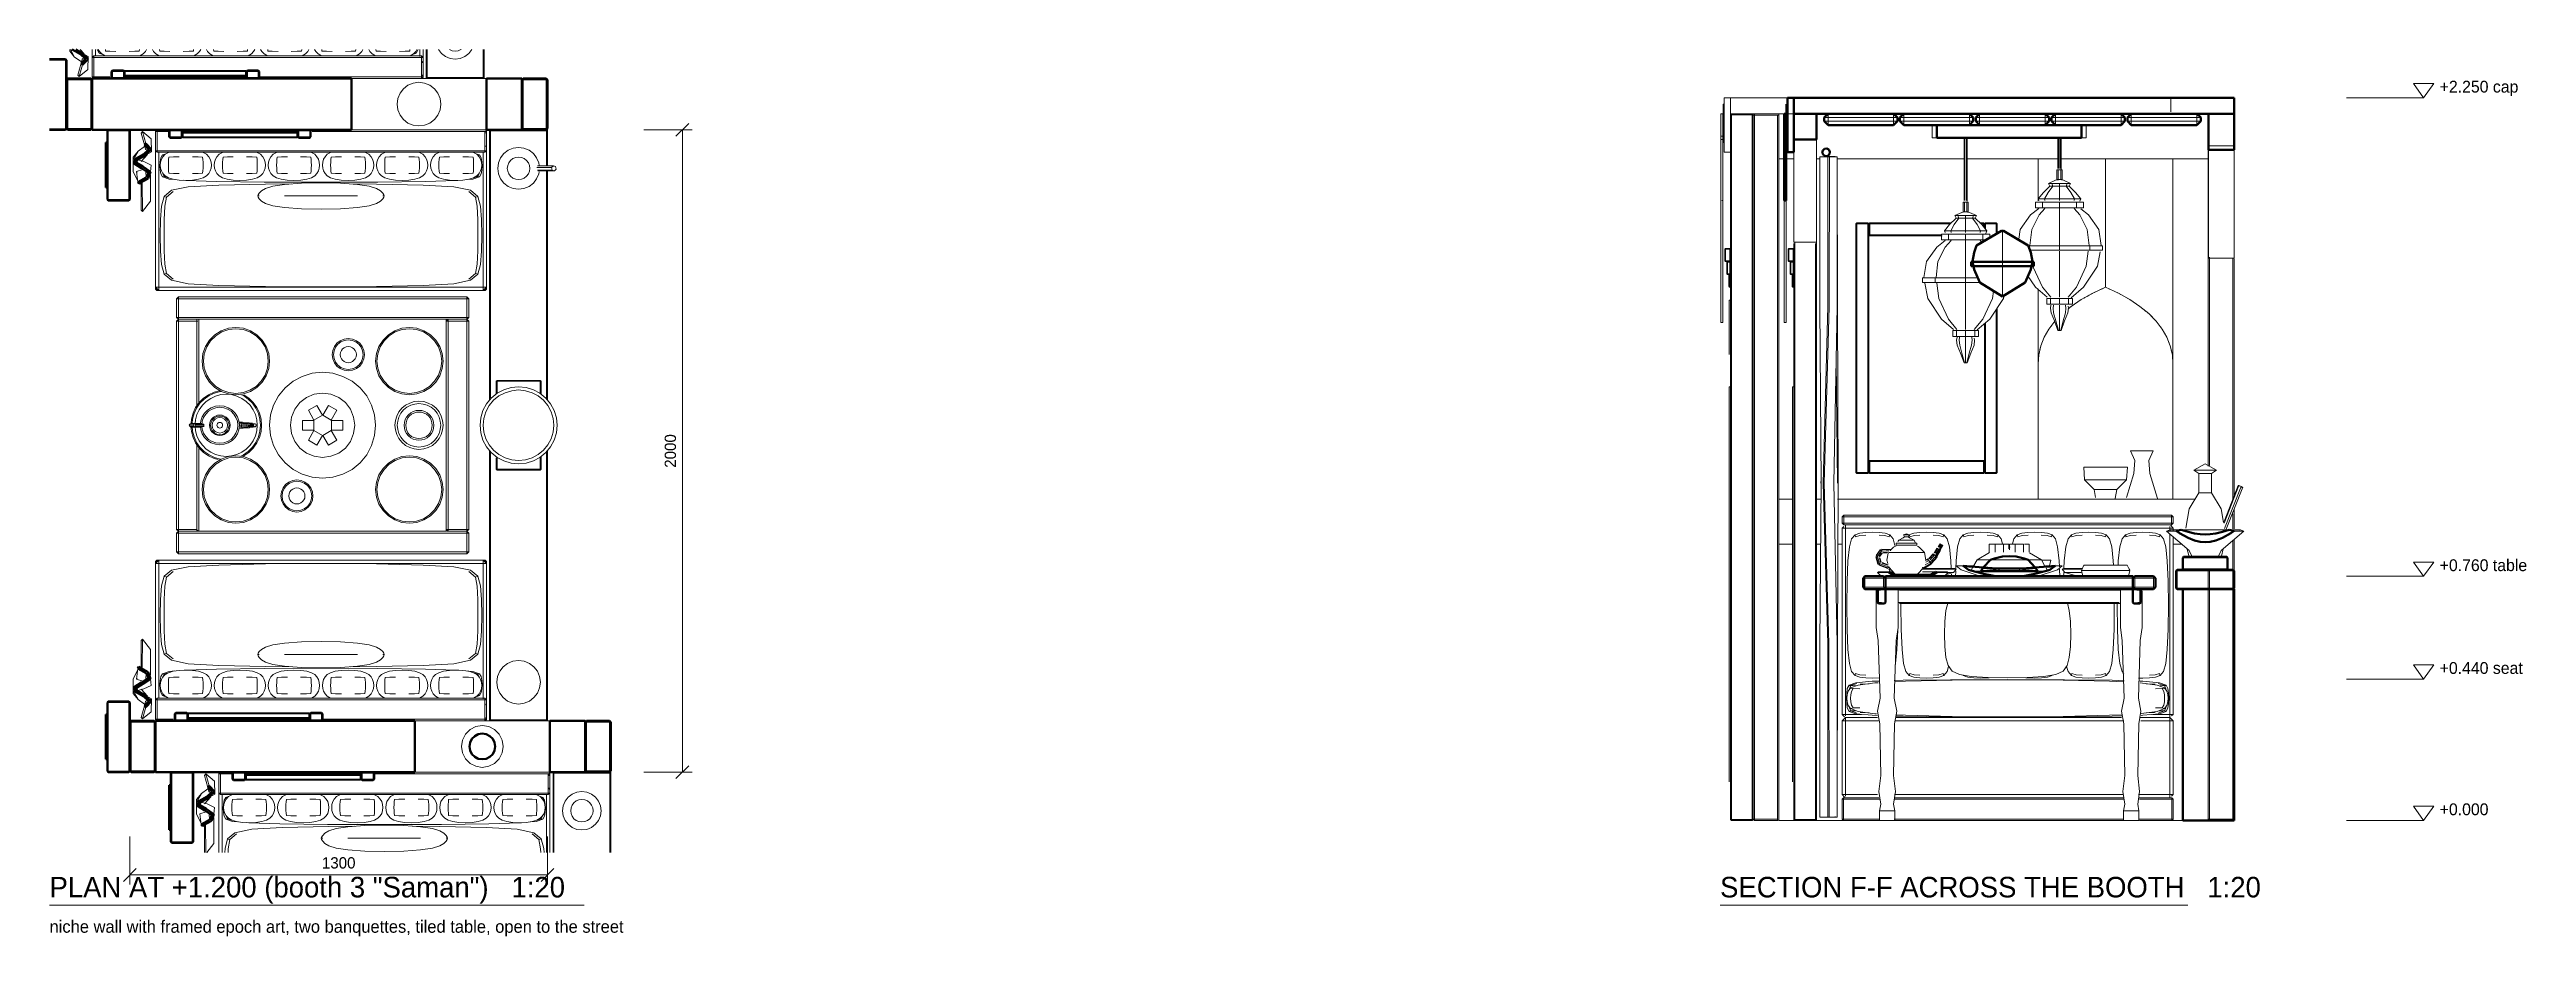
# Model space of a CAD drawing. Header units: metres. Extents: x 10 to 831, y 10 to 584.
# Drawn here: x 40 to 425.5, y 106.9 to 245 of the extents above; entities that cross this region are included whole.
import ezdxf
from ezdxf.enums import TextEntityAlignment as Align

# ---------------------------------------------------------------- set-up
doc = ezdxf.new("R2010")
doc.units = ezdxf.units.M
for name, color, linetype, lineweight in [('CUT', 7, 'Continuous', 50), ('DIM', 1, 'Continuous', 13), ('TXT', 7, 'Continuous', 18), ('VIS', 8, 'Continuous', 13)]:
    doc.layers.add(name, color=color, linetype=linetype, lineweight=lineweight)

msp = doc.modelspace()

# ---------------------------------------------------------------- texts
at = {"layer": 'DIM'}
for s, p in [('+2.250 cap', (412, 238.3)), ('+0.760 table', (412, 163.8)), ('+0.440 seat', (412, 147.8)), ('+0.000', (412, 125.8))]:
    msp.add_text(s, height=1.84, dxfattribs=at).set_placement(p)
msp.add_text('2000', height=1.76, rotation=90, dxfattribs=at).set_placement((137.5, 182.5), align=Align.CENTER)
msp.add_text('1300', height=1.76, dxfattribs=at).set_placement((85, 117.5), align=Align.CENTER)
at = {"layer": 'TXT'}
for s, height, p in [('PLAN AT +1.200 (booth 3 "Saman")   1:20', 3.2, (40, 113)), ('SECTION F-F ACROSS THE BOOTH   1:20', 3.2, (300, 113)), ('niche wall with framed epoch art, two banquettes, tiled table, open to the street', 1.92, (40, 107.5))]:
    msp.add_text(s, height=height, dxfattribs=at).set_placement(p)

# ---------------------------------------------------------------- linework, layer by layer
at = {"layer": 'CUT'}
for p, q in [((40, 243.5), (42.49, 243.5)), ((42.49, 243.5), (42.64, 243.35)), ((42.64, 243.35), (42.64, 232.65)), ((44.8, 244.27), (43.5, 245)), ((43.5, 245), (43.5, 245)), ((44.1, 245), (45.03, 244.48)), ((45.6, 243.55), (44.8, 244.27)), ((44.91, 242.82), (45.6, 243.55)), ((45.03, 244.48), (45.99, 243.52)), ((45.99, 243.52), (45.13, 242.62)), ((42.64, 240.3), (42.84, 240.5)), ((42.64, 232.7), (42.64, 240.3)), ((42.84, 240.5), (46.44, 240.5)), ((45.13, 242.62), (44.91, 242.82)), ((46.44, 240.5), (46.64, 240.3)), ((46.64, 240.5), (86.99, 240.5)), ((46.64, 232.5), (46.64, 240.5)), ((46.64, 240.3), (46.64, 232.7)), ((49.64, 241.6), (49.79, 241.75)), ((49.64, 240.65), (49.64, 241.6)), ((49.79, 240.5), (49.64, 240.65)), ((49.79, 241.75), (51.49, 241.75)), ((51.49, 240.5), (49.79, 240.5)), ((51.49, 241.75), (51.64, 241.6)), ((51.64, 240.65), (51.49, 240.5)), ((51.64, 241.6), (51.64, 240.65)), ((51.64, 240.5), (51.64, 240.9)), ((51.64, 240.9), (70.64, 240.9)), ((70.64, 240.5), (51.64, 240.5)), ((70.64, 241.6), (70.79, 241.75)), ((70.64, 240.65), (70.64, 241.6)), ((70.64, 240.9), (70.64, 240.5)), ((70.79, 240.5), (70.64, 240.65)), ((70.79, 241.75), (72.49, 241.75)), ((72.49, 240.5), (70.79, 240.5)), ((72.49, 241.75), (72.64, 241.6)), ((72.64, 240.65), (72.49, 240.5)), ((72.64, 241.6), (72.64, 240.65)), ((86.99, 240.5), (86.99, 232.5)), ((107.99, 240.5), (113.49, 240.5)), ((107.99, 232.5), (107.99, 240.5)), ((113.49, 240.5), (113.49, 232.5)), ((113.49, 240.3), (113.69, 240.5)), ((113.49, 232.7), (113.49, 240.3)), ((113.69, 240.5), (117.29, 240.5)), ((117.29, 240.5), (117.49, 240.3)), ((117.49, 240.3), (117.49, 232.7)), ((310.33, 230.5), (310.33, 236.5)), ((310.33, 236.5), (310.5, 236.5)), ((310.5, 229), (310.5, 237.5)), ((310.5, 237.5), (311.5, 237.5)), ((310.5, 236.5), (310.5, 230.5)), ((311.5, 237.5), (311.5, 229)), ((380, 237.5), (311.5, 237.5)), ((311.5, 237.5), (311.5, 235)), ((380, 235), (380, 237.5)), ((42.49, 232.5), (40, 232.5)), ((42.64, 232.65), (42.49, 232.5)), ((42.84, 232.5), (42.64, 232.7)), ((46.44, 232.5), (42.84, 232.5)), ((46.64, 232.7), (46.44, 232.5)), ((86.99, 232.5), (46.64, 232.5)), ((49, 232.35), (49.15, 232.5)), ((49, 221.65), (49, 232.35)), ((49.15, 232.5), (52.35, 232.5)), ((52.35, 232.5), (52.5, 232.35)), ((52.5, 232.35), (52.5, 221.65)), ((58.64, 232.35), (58.79, 232.5)), ((58.64, 231.4), (58.64, 232.35)), ((58.79, 231.25), (58.64, 231.4)), ((58.79, 232.5), (60.49, 232.5)), ((60.49, 232.5), (60.64, 232.35)), ((60.64, 231.4), (60.49, 231.25)), ((60.64, 232.1), (60.64, 232.5)), ((60.64, 232.5), (78.64, 232.5)), ((60.64, 232.35), (60.64, 231.4)), ((78.64, 232.1), (60.64, 232.1)), ((78.64, 232.35), (78.79, 232.5)), ((78.64, 232.5), (78.64, 232.1)), ((78.64, 231.4), (78.64, 232.35)), ((78.79, 231.25), (78.64, 231.4)), ((78.79, 232.5), (80.49, 232.5)), ((80.49, 232.5), (80.64, 232.35)), ((80.64, 231.4), (80.49, 231.25)), ((80.64, 232.35), (80.64, 231.4)), ((113.49, 232.5), (107.99, 232.5)), ((113.69, 232.5), (113.49, 232.7)), ((117.29, 232.5), (113.69, 232.5)), ((117.49, 232.7), (117.29, 232.5)), ((310, 235), (310, 221.5)), ((310.3, 235), (310, 235)), ((310.3, 221.5), (310.3, 235)), ((311.5, 235), (311.5, 231)), ((315, 235), (311.5, 235)), ((311.5, 231), (311.5, 235)), ((311.5, 235), (315, 235)), ((311.5, 235), (380, 235)), ((315, 231), (315, 235)), ((315, 235), (315, 231)), ((316.8, 235), (316.2, 234.4)), ((316.2, 234.4), (316.2, 233.85)), ((316.2, 233.85), (316.8, 233.25)), ((327, 235), (316.8, 235)), ((316.8, 233.25), (327, 233.25)), ((327.6, 234.4), (327, 235)), ((327, 233.25), (327.6, 233.85)), ((327.6, 233.85), (327.6, 234.4)), ((328, 234.4), (328.6, 235)), ((328, 233.85), (328, 234.4)), ((328.6, 233.25), (328, 233.85)), ((328.6, 235), (338.8, 235)), ((338.8, 233.25), (328.6, 233.25)), ((333.73, 231.25), (333.73, 233.25)), ((333.73, 233.25), (333.92, 233.25)), ((333.92, 233.25), (334.21, 233.25)), ((334.21, 233.25), (334.49, 233.25)), ((334.49, 233.25), (337.47, 233.25)), ((337.47, 233.25), (344.2, 233.25)), ((338.8, 235), (339.4, 234.4)), ((339.4, 233.85), (338.8, 233.25)), ((339.4, 234.4), (339.4, 233.85)), ((339.8, 234.4), (340.4, 235)), ((339.8, 233.85), (339.8, 234.4)), ((340.4, 233.25), (339.8, 233.85)), ((340.4, 235), (350.6, 235)), ((350.6, 233.25), (340.4, 233.25)), ((344.2, 233.25), (354.29, 233.25)), ((350.6, 235), (351.2, 234.4)), ((351.2, 233.85), (350.6, 233.25)), ((351.2, 234.4), (351.2, 233.85)), ((352.2, 235), (351.6, 234.4)), ((351.6, 234.4), (351.6, 233.85)), ((351.6, 233.85), (352.2, 233.25)), ((362.4, 235), (352.2, 235)), ((352.2, 233.25), (362.4, 233.25)), ((354.29, 233.25), (355.11, 233.25)), ((355.11, 233.25), (355.66, 233.25)), ((355.66, 233.25), (356.08, 233.25)), ((356.08, 233.25), (356.27, 233.25)), ((356.27, 233.25), (356.27, 231.25)), ((363, 234.4), (362.4, 235)), ((362.4, 233.25), (363, 233.85)), ((363, 233.85), (363, 234.4)), ((363.4, 234.4), (364, 235)), ((363.4, 233.85), (363.4, 234.4)), ((364, 233.25), (363.4, 233.85)), ((364, 235), (374.2, 235)), ((374.2, 233.25), (364, 233.25)), ((374.2, 235), (374.8, 234.4)), ((374.8, 233.85), (374.2, 233.25)), ((374.8, 234.4), (374.8, 233.85)), ((380, 235), (376, 235)), ((376, 235), (376, 233.11)), ((376, 233.11), (376, 232.08)), ((376, 232.08), (376, 229.37)), ((380, 233.11), (380, 235)), ((380, 232.08), (380, 233.11)), ((380, 229.37), (380, 232.08)), ((48.75, 223.5), (48.75, 230.5)), ((48.75, 230.5), (49, 230.5)), ((49, 230.5), (49, 223.5)), ((53.16, 227.27), (53.36, 228)), ((53.36, 228), (54.66, 228.73)), ((53.6, 227.8), (53.52, 227.36)), ((54.88, 228.52), (53.6, 227.8)), ((54.66, 228.73), (55.45, 229.45)), ((54.76, 230.18), (54.98, 230.38)), ((55.45, 229.45), (54.76, 230.18)), ((55.84, 229.48), (54.88, 228.52)), ((54.98, 230.38), (55.84, 229.48)), ((60.49, 231.25), (58.79, 231.25)), ((80.49, 231.25), (78.79, 231.25)), ((310.5, 230.5), (310.33, 230.5)), ((311.5, 229), (310.5, 229)), ((311.5, 231), (315, 231)), ((315, 231), (311.5, 231)), ((315.97, 229.27), (315.91, 228.91)), ((315.91, 228.91), (316.08, 228.58)), ((316.23, 229.53), (315.97, 229.27)), ((316.08, 228.58), (316.41, 228.41)), ((316.59, 229.59), (316.23, 229.53)), ((316.41, 228.41), (316.77, 228.47)), ((316.92, 229.42), (316.59, 229.59)), ((316.77, 228.47), (317.03, 228.73)), ((317.09, 229.09), (316.92, 229.42)), ((317.03, 228.73), (317.09, 229.09)), ((333.8, 231.25), (333.73, 231.25)), ((334.21, 231.25), (333.8, 231.25)), ((334.66, 231.25), (334.21, 231.25)), ((337, 231.25), (334.66, 231.25)), ((353, 231.25), (337, 231.25)), ((355.34, 231.25), (353, 231.25)), ((355.79, 231.25), (355.34, 231.25)), ((356.2, 231.25), (355.79, 231.25)), ((356.27, 231.25), (356.2, 231.25)), ((376, 229.37), (380, 229.37)), ((54.31, 226.55), (53.16, 227.27)), ((53.52, 227.36), (54.51, 226.77)), ((53.74, 224.36), (55.06, 225.09)), ((53.92, 224.12), (53.74, 224.36)), ((55.34, 224.91), (53.92, 224.12)), ((55.38, 225.82), (54.31, 226.55)), ((54.51, 226.77), (55.7, 225.96)), ((55.06, 225.09), (55.38, 225.82)), ((55.7, 225.96), (55.34, 224.91)), ((49, 223.5), (48.75, 223.5)), ((49.15, 221.5), (49, 221.65)), ((52.35, 221.5), (49.15, 221.5)), ((52.5, 221.65), (52.35, 221.5)), ((310, 221.5), (310.3, 221.5)), ((339.93, 214.5), (343.8, 216.75)), ((343.8, 216.75), (343.95, 216.8)), ((343.95, 216.8), (344.11, 216.75)), ((344.11, 216.75), (347.97, 214.5)), ((339.29, 212), (339.52, 213.42)), ((339.52, 213.42), (339.93, 214.5)), ((347.97, 214.5), (348.39, 213.42)), ((348.39, 213.42), (348.62, 212)), ((339.09, 211.25), (339.09, 211.95)), ((339.09, 211.95), (339.52, 211.95)), ((339.52, 211.25), (339.09, 211.25)), ((339.52, 210.77), (339.29, 212)), ((339.52, 211.95), (343.95, 211.95)), ((343.95, 211.25), (339.52, 211.25)), ((340.42, 208.75), (339.52, 210.77)), ((343.95, 206.54), (340.42, 208.75)), ((343.95, 211.95), (348.39, 211.95)), ((348.39, 211.25), (343.95, 211.25)), ((347.49, 208.75), (343.95, 206.54)), ((348.39, 210.77), (347.49, 208.75)), ((348.62, 212), (348.39, 210.77)), ((348.39, 211.95), (348.82, 211.95)), ((348.82, 211.25), (348.39, 211.25)), ((348.82, 211.95), (348.82, 211.25)), ((371.5, 170.17), (371.06, 170)), ((371.06, 170), (371.5, 169.71)), ((371.75, 170.25), (371.5, 170.17)), ((371.5, 169.71), (372.83, 168.98)), ((372.83, 169.91), (371.75, 170.25)), ((373.84, 169.67), (372.83, 169.91)), ((374.7, 169.54), (373.84, 169.67)), ((377.16, 169.67), (376.3, 169.54)), ((378.17, 169.91), (377.16, 169.67)), ((379.25, 170.25), (378.17, 169.91)), ((378.17, 168.98), (379.5, 169.71)), ((379.5, 170.17), (379.25, 170.25)), ((379.94, 170), (379.5, 170.17)), ((379.5, 169.71), (379.94, 170)), ((342.69, 165.78), (342.07, 165.55)), ((343.93, 166.07), (342.69, 165.78)), ((345, 166.15), (343.93, 166.07)), ((346.07, 166.07), (345, 166.15)), ((347.31, 165.78), (346.07, 166.07)), ((347.93, 165.55), (347.31, 165.78)), ((372, 165.85), (372.15, 166)), ((372, 164.15), (372, 165.85)), ((372.15, 166), (378.85, 166)), ((372.83, 168.98), (373.84, 168.57)), ((373.84, 168.57), (374.7, 168.35)), ((375.5, 169.5), (374.7, 169.54)), ((374.7, 168.35), (375.5, 168.29)), ((376.3, 169.54), (375.5, 169.5)), ((375.5, 168.29), (376.3, 168.35)), ((376.3, 168.35), (377.16, 168.57)), ((377.16, 168.57), (378.17, 168.98)), ((378.85, 166), (379, 165.85)), ((379, 165.85), (379, 164.15)), ((322.55, 163), (322.25, 162.7)), ((322.25, 162.7), (322.25, 161.3)), ((325.45, 163), (322.55, 163)), ((325.75, 162.7), (325.45, 163)), ((325.75, 161), (325.75, 163)), ((325.75, 163), (364.25, 163)), ((325.75, 161.3), (325.75, 162.7)), ((326.48, 163.7), (326.25, 163.6)), ((326.25, 163.6), (326.64, 163.3)), ((326.64, 163.59), (326.48, 163.7)), ((327.31, 163.2), (326.64, 163.59)), ((326.64, 163.3), (327.12, 163)), ((327.12, 163), (327.69, 163)), ((327.69, 163.2), (327.31, 163.2)), ((328.54, 163.2), (327.69, 163.2)), ((327.69, 163), (328.54, 163)), ((329.29, 163.2), (328.54, 163.2)), ((328.54, 163), (329.29, 163)), ((330, 163.2), (329.29, 163.2)), ((329.29, 163), (330, 163)), ((330.71, 163.2), (330, 163.2)), ((330, 163), (330.71, 163)), ((331.46, 163.2), (330.71, 163.2)), ((330.71, 163), (331.46, 163)), ((332.31, 163.2), (331.46, 163.2)), ((331.46, 163), (332.31, 163)), ((332.69, 163.2), (332.31, 163.2)), ((332.31, 163), (332.88, 163)), ((333.36, 163.59), (332.69, 163.2)), ((332.88, 163), (333.36, 163.3)), ((333.52, 163.7), (333.36, 163.59)), ((333.36, 163.3), (333.75, 163.6)), ((333.75, 163.6), (333.52, 163.7)), ((339.01, 164.5), (337.83, 164.6)), ((337.83, 164.6), (338.67, 164)), ((338.67, 164), (339.01, 163.9)), ((341, 164.35), (339.01, 164.5)), ((339.01, 163.9), (341, 163.39)), ((341, 164.4), (340.57, 163.8)), ((340.57, 163.8), (341, 163.8)), ((342.07, 165.55), (341, 164.4)), ((342.33, 164.27), (341, 164.35)), ((341, 163.8), (342.69, 163.8)), ((341, 163.39), (342.33, 163.1)), ((343.34, 164.22), (342.33, 164.27)), ((342.33, 163.1), (342.98, 163)), ((342.69, 163.8), (343.93, 163.8)), ((342.98, 163), (343.34, 163)), ((344.2, 164.2), (343.34, 164.22)), ((343.34, 163), (344.2, 163)), ((343.93, 163.8), (345, 163.8)), ((345, 164.19), (344.2, 164.2)), ((344.2, 163), (345, 163)), ((345.8, 164.2), (345, 164.19)), ((345, 163.8), (346.07, 163.8)), ((345, 163), (345.8, 163)), ((346.66, 164.22), (345.8, 164.2)), ((345.8, 163), (346.66, 163)), ((346.07, 163.8), (347.31, 163.8)), ((347.67, 164.27), (346.66, 164.22)), ((346.66, 163), (347.02, 163)), ((347.02, 163), (347.67, 163.1)), ((347.31, 163.8), (349, 163.8)), ((349, 164.35), (347.67, 164.27)), ((347.67, 163.1), (349, 163.39)), ((349, 164.4), (347.93, 165.55)), ((350.99, 164.5), (349, 164.35)), ((349.43, 163.8), (349, 164.4)), ((349, 163.39), (350.99, 163.9)), ((349, 163.8), (349.43, 163.8)), ((352.17, 164.6), (350.99, 164.5)), ((350.99, 163.9), (351.33, 164)), ((351.33, 164), (352.17, 164.6)), ((364.55, 163), (364.25, 162.7)), ((364.25, 163), (364.25, 161)), ((364.25, 162.7), (364.25, 161.3)), ((367.45, 163), (364.55, 163)), ((367.75, 162.7), (367.45, 163)), ((367.75, 161.3), (367.75, 162.7)), ((371.15, 164), (371, 163.85)), ((371, 163.85), (371, 161.15)), ((379.85, 164), (371.15, 164)), ((372.15, 164), (372, 164.15)), ((378.85, 164), (372.15, 164)), ((379, 164.15), (378.85, 164)), ((380, 163.85), (379.85, 164)), ((380, 161.15), (380, 163.85)), ((322.25, 161.3), (322.55, 161)), ((322.55, 161), (325.45, 161)), ((324.65, 161), (324.5, 160.85)), ((324.5, 160.85), (324.5, 158.9)), ((324.5, 158.9), (324.65, 158.75)), ((325.6, 161), (324.65, 161)), ((324.65, 158.75), (325.6, 158.75)), ((325.45, 161), (325.75, 161.3)), ((325.75, 160.85), (325.6, 161)), ((325.6, 158.75), (325.75, 158.9)), ((364.25, 161), (325.75, 161)), ((325.75, 158.9), (325.75, 160.85)), ((364.25, 161.3), (364.55, 161)), ((364.4, 161), (364.25, 160.85)), ((364.25, 160.85), (364.25, 158.9)), ((364.25, 158.9), (364.4, 158.75)), ((365.35, 161), (364.4, 161)), ((364.4, 158.75), (365.35, 158.75)), ((364.55, 161), (367.45, 161)), ((365.5, 160.85), (365.35, 161)), ((365.35, 158.75), (365.5, 158.9)), ((365.5, 158.9), (365.5, 160.85)), ((367.45, 161), (367.75, 161.3)), ((371, 161.15), (371.15, 161)), ((371.15, 161), (379.85, 161)), ((380, 161), (372, 161)), ((372, 161), (372, 125)), ((379.85, 161), (380, 161.15)), ((380, 125), (380, 161)), ((53.74, 148.64), (53.92, 148.88)), ((55.06, 147.91), (53.74, 148.64)), ((53.92, 148.88), (55.34, 148.09)), ((54.31, 146.45), (55.38, 147.18)), ((55.7, 147.04), (54.51, 146.23)), ((55.38, 147.18), (55.06, 147.91)), ((55.34, 148.09), (55.7, 147.04)), ((49, 143.35), (49.15, 143.5)), ((49, 132.65), (49, 143.35)), ((49.15, 143.5), (52.35, 143.5)), ((52.35, 143.5), (52.5, 143.35)), ((52.5, 143.35), (52.5, 132.65)), ((53.16, 145.73), (54.31, 146.45)), ((53.36, 145), (53.16, 145.73)), ((54.66, 144.27), (53.36, 145)), ((54.51, 146.23), (53.52, 145.64)), ((53.52, 145.64), (53.6, 145.2)), ((53.6, 145.2), (54.88, 144.48)), ((55.45, 143.55), (54.66, 144.27)), ((54.76, 142.82), (55.45, 143.55)), ((54.98, 142.62), (54.76, 142.82)), ((54.88, 144.48), (55.84, 143.52)), ((55.84, 143.52), (54.98, 142.62)), ((48.75, 141.5), (49, 141.5)), ((48.75, 134.5), (48.75, 141.5)), ((49, 141.5), (49, 134.5)), ((52.5, 140.3), (52.7, 140.5)), ((52.5, 132.7), (52.5, 140.3)), ((52.7, 140.5), (56.3, 140.5)), ((56.3, 140.5), (56.5, 140.3)), ((56.5, 140.5), (96.85, 140.5)), ((56.5, 132.5), (56.5, 140.5)), ((56.5, 140.3), (56.5, 132.7)), ((59.5, 141.6), (59.65, 141.75)), ((59.5, 140.65), (59.5, 141.6)), ((59.65, 140.5), (59.5, 140.65)), ((59.65, 141.75), (61.35, 141.75)), ((61.35, 140.5), (59.65, 140.5)), ((61.35, 141.75), (61.5, 141.6)), ((61.5, 140.65), (61.35, 140.5)), ((61.5, 141.6), (61.5, 140.65)), ((61.5, 140.5), (61.5, 140.9)), ((61.5, 140.9), (80.5, 140.9)), ((80.5, 140.5), (61.5, 140.5)), ((80.5, 141.6), (80.65, 141.75)), ((80.5, 140.65), (80.5, 141.6)), ((80.5, 140.9), (80.5, 140.5)), ((80.65, 140.5), (80.5, 140.65)), ((80.65, 141.75), (82.35, 141.75)), ((82.35, 140.5), (80.65, 140.5)), ((82.35, 141.75), (82.5, 141.6)), ((82.5, 140.65), (82.35, 140.5)), ((82.5, 141.6), (82.5, 140.65)), ((96.85, 140.5), (96.85, 132.5)), ((117.85, 140.5), (123.35, 140.5)), ((117.85, 132.5), (117.85, 140.5)), ((123.35, 140.5), (123.35, 132.5)), ((123.35, 140.3), (123.55, 140.5)), ((123.35, 132.7), (123.35, 140.3)), ((123.55, 140.5), (127.15, 140.5)), ((127.15, 140.5), (127.35, 140.3)), ((127.35, 140.3), (127.35, 132.7)), ((105.35, 136.5), (105.45, 137.12)), ((105.45, 135.88), (105.35, 136.5)), ((105.45, 137.12), (105.73, 137.68)), ((105.73, 135.32), (105.45, 135.88)), ((105.73, 137.68), (106.17, 138.12)), ((106.17, 134.88), (105.73, 135.32)), ((106.17, 138.12), (106.73, 138.4)), ((106.73, 138.4), (107.35, 138.5)), ((107.35, 138.5), (107.97, 138.4)), ((107.97, 138.4), (108.53, 138.12)), ((108.53, 138.12), (108.97, 137.68)), ((108.97, 135.32), (108.53, 134.88)), ((108.97, 137.68), (109.25, 137.12)), ((109.25, 135.88), (108.97, 135.32)), ((109.25, 137.12), (109.35, 136.5)), ((109.35, 136.5), (109.25, 135.88)), ((49, 134.5), (48.75, 134.5)), ((49.15, 132.5), (49, 132.65)), ((52.35, 132.5), (49.15, 132.5)), ((52.5, 132.65), (52.35, 132.5)), ((52.7, 132.5), (52.5, 132.7)), ((56.3, 132.5), (52.7, 132.5)), ((56.5, 132.7), (56.3, 132.5)), ((96.85, 132.5), (56.5, 132.5)), ((58.86, 132.35), (59.01, 132.5)), ((58.86, 121.65), (58.86, 132.35)), ((59.01, 132.5), (62.21, 132.5)), ((62.21, 132.5), (62.36, 132.35)), ((62.36, 132.35), (62.36, 121.65)), ((68.5, 132.35), (68.65, 132.5)), ((68.5, 131.4), (68.5, 132.35)), ((68.65, 131.25), (68.5, 131.4)), ((68.65, 132.5), (70.35, 132.5)), ((70.35, 131.25), (68.65, 131.25)), ((70.35, 132.5), (70.5, 132.35)), ((70.5, 131.4), (70.35, 131.25)), ((70.5, 132.1), (70.5, 132.5)), ((70.5, 132.5), (88.5, 132.5)), ((70.5, 132.35), (70.5, 131.4)), ((88.5, 132.1), (70.5, 132.1)), ((88.5, 132.35), (88.65, 132.5)), ((88.5, 132.5), (88.5, 132.1)), ((88.5, 131.4), (88.5, 132.35)), ((88.65, 131.25), (88.5, 131.4)), ((88.65, 132.5), (90.35, 132.5)), ((90.35, 131.25), (88.65, 131.25)), ((90.35, 132.5), (90.5, 132.35)), ((90.5, 131.4), (90.35, 131.25)), ((90.5, 132.35), (90.5, 131.4)), ((106.73, 134.6), (106.17, 134.88)), ((107.35, 134.5), (106.73, 134.6)), ((107.97, 134.6), (107.35, 134.5)), ((108.53, 134.88), (107.97, 134.6)), ((123.35, 132.5), (117.85, 132.5)), ((123.55, 132.5), (123.35, 132.7)), ((127.15, 132.5), (123.55, 132.5)), ((127.35, 132.7), (127.15, 132.5)), ((58.61, 123.5), (58.61, 130.5)), ((58.61, 130.5), (58.86, 130.5)), ((58.86, 130.5), (58.86, 123.5)), ((63.02, 127.27), (63.22, 128)), ((64.16, 126.55), (63.02, 127.27)), ((63.22, 128), (64.52, 128.73)), ((63.45, 127.8), (63.38, 127.36)), ((63.38, 127.36), (64.36, 126.77)), ((64.74, 128.52), (63.45, 127.8)), ((64.52, 128.73), (65.31, 129.45)), ((64.62, 130.18), (64.84, 130.38)), ((65.31, 129.45), (64.62, 130.18)), ((65.7, 129.48), (64.74, 128.52)), ((64.84, 130.38), (65.7, 129.48)), ((58.86, 123.5), (58.61, 123.5)), ((63.59, 124.36), (64.92, 125.09)), ((63.78, 124.12), (63.59, 124.36)), ((65.2, 124.91), (63.78, 124.12)), ((65.24, 125.82), (64.16, 126.55)), ((64.36, 126.77), (65.56, 125.96)), ((64.92, 125.09), (65.24, 125.82)), ((65.56, 125.96), (65.2, 124.91)), ((372, 125), (380, 125)), ((59.01, 121.5), (58.86, 121.65)), ((62.21, 121.5), (59.01, 121.5)), ((62.36, 121.65), (62.21, 121.5))]:
    msp.add_line(p, q, dxfattribs=at)
at = {"layer": 'DIM'}
for p, q in [((397.5, 237.5), (409.5, 237.5)), ((132.5, 232.5), (140, 232.5)), ((137.5, 231.5), (139.5, 233.5)), ((138.5, 132.5), (138.5, 232.5)), ((397.5, 163), (409.5, 163)), ((397.5, 147), (409.5, 147)), ((132.5, 132.5), (140, 132.5)), ((137.5, 131.5), (139.5, 133.5)), ((397.5, 125), (409.5, 125)), ((52.5, 122.5), (52.5, 115)), ((117.5, 122.5), (117.5, 115)), ((51.5, 115.5), (53.5, 117.5)), ((52.5, 116.5), (117.5, 116.5)), ((116.5, 115.5), (118.5, 117.5))]:
    msp.add_line(p, q, dxfattribs=at)
for points in [[(407.9, 239.7), (411.1, 239.7), (409.5, 237.5), (407.9, 239.7)], [(407.9, 165.2), (411.1, 165.2), (409.5, 163), (407.9, 165.2)], [(407.9, 149.2), (411.1, 149.2), (409.5, 147), (407.9, 149.2)], [(407.9, 127.2), (411.1, 127.2), (409.5, 125), (407.9, 127.2)]]:
    msp.add_lwpolyline(points, dxfattribs=at)
at = {"layer": 'TXT'}
for p, q in [((40, 111.8), (123.2, 111.8)), ((300, 111.8), (372.8, 111.8))]:
    msp.add_line(p, q, dxfattribs=at)
at = {"layer": 'VIS'}
for p, q in [((40, 243.5), (42.49, 243.5)), ((40, 243.5), (42.49, 243.5)), ((42.49, 243.35), (40, 243.35)), ((42.49, 243.35), (42.49, 243.5)), ((42.49, 243.5), (42.64, 243.35)), ((42.49, 243.5), (42.49, 243.5)), ((42.49, 243.5), (42.64, 243.35)), ((42.64, 243.35), (42.49, 243.35)), ((42.49, 232.65), (42.49, 243.35)), ((42.64, 243.35), (42.64, 240.42)), ((42.64, 243.35), (42.64, 243.35)), ((42.64, 243.35), (42.64, 232.65)), ((43.14, 245), (43.14, 244.75)), ((43.14, 244.75), (43.25, 245)), ((43.14, 244.75), (43.91, 243.81)), ((43.35, 244.81), (43.5, 245)), ((43.91, 243.81), (43.35, 244.81)), ((43.5, 245), (43.5, 245)), ((44.8, 244.27), (43.5, 245)), ((43.52, 245), (43.52, 244.98)), ((43.63, 244.93), (43.59, 245)), ((43.91, 243.81), (44.94, 243.11)), ((44.1, 245), (45.03, 244.48)), ((44.92, 242.87), (44.39, 241)), ((44.62, 244.38), (45.49, 243.99)), ((44.62, 244.38), (44.8, 244.27)), ((45.37, 244.35), (44.78, 245)), ((45.6, 243.55), (44.8, 244.27)), ((44.83, 244.6), (46.02, 243.91)), ((44.83, 244.6), (45.03, 244.48)), ((44.91, 242.82), (45.6, 243.55)), ((44.91, 242.82), (45.1, 243.5)), ((45.03, 244.48), (45.99, 243.52)), ((45.1, 243.5), (45.07, 243.41)), ((45.36, 243.72), (45.1, 243.5)), ((45.99, 243.52), (45.13, 242.62)), ((45.13, 242.62), (45.29, 243.23)), ((45.6, 243.56), (45.61, 243.87)), ((45.61, 243.86), (45.6, 243.55)), ((46.02, 243.91), (45.67, 243.6)), ((45.94, 241.91), (46.02, 243.91)), ((46.02, 243.91), (45.99, 243.52)), ((46.64, 245), (46.64, 243.65)), ((46.89, 244), (46.64, 243.75)), ((46.64, 243.75), (46.89, 243.75)), ((46.64, 243.75), (46.64, 240.75)), ((46.89, 243.75), (46.89, 244)), ((46.89, 244), (46.89, 243.87)), ((46.89, 244), (46.89, 244)), ((46.89, 244), (97.89, 244)), ((97.89, 244), (46.89, 244)), ((46.89, 240.75), (46.89, 243.75)), ((46.89, 243.75), (97.89, 243.75)), ((47.14, 244.03), (47.14, 245)), ((47.44, 244.88), (47.42, 245)), ((47.44, 244.88), (47.71, 244.42)), ((47.59, 245), (47.77, 244.68)), ((47.73, 244.43), (47.71, 244.42)), ((47.71, 244.42), (47.71, 244.42)), ((47.71, 244.42), (48.11, 244.29)), ((47.78, 244.45), (47.73, 244.43)), ((47.77, 244.68), (48.13, 244.31)), ((47.78, 244.45), (47.94, 244.47)), ((48.13, 244.31), (48.65, 244.02)), ((48.7, 245), (48.73, 244.76)), ((49.41, 244.72), (48.73, 244.76)), ((49.41, 244.72), (50.32, 244.69)), ((53.29, 244.72), (52.38, 244.69)), ((53.29, 244.72), (53.97, 244.76)), ((54, 245), (53.97, 244.76)), ((54.58, 244.31), (54.06, 244.02)), ((54.93, 244.68), (54.58, 244.31)), ((55.11, 245), (54.93, 244.68)), ((56.01, 245), (56.19, 244.68)), ((56.19, 244.68), (56.54, 244.31)), ((56.54, 244.31), (57.06, 244.02)), ((57.12, 245), (57.15, 244.76)), ((57.83, 244.72), (57.15, 244.76)), ((57.83, 244.72), (58.74, 244.69)), ((61.71, 244.72), (60.8, 244.69)), ((61.71, 244.72), (62.39, 244.76)), ((62.41, 245), (62.39, 244.76)), ((62.99, 244.31), (62.47, 244.02)), ((63.35, 244.68), (62.99, 244.31)), ((63.53, 245), (63.35, 244.68)), ((64.43, 245), (64.6, 244.68)), ((64.6, 244.68), (64.96, 244.31)), ((64.96, 244.31), (65.48, 244.02)), ((65.54, 245), (65.57, 244.76)), ((66.25, 244.72), (65.57, 244.76)), ((66.25, 244.72), (67.15, 244.69)), ((70.12, 244.72), (69.22, 244.69)), ((70.12, 244.72), (70.8, 244.76)), ((70.83, 245), (70.8, 244.76)), ((71.41, 244.31), (70.89, 244.02)), ((71.77, 244.68), (71.41, 244.31)), ((71.94, 245), (71.77, 244.68)), ((72.84, 245), (73.02, 244.68)), ((73.02, 244.68), (73.38, 244.31)), ((73.38, 244.31), (73.9, 244.02)), ((73.95, 245), (73.98, 244.76)), ((74.66, 244.72), (73.98, 244.76)), ((74.66, 244.72), (75.57, 244.69)), ((78.54, 244.72), (77.63, 244.69)), ((78.54, 244.72), (79.22, 244.76)), ((79.25, 245), (79.22, 244.76)), ((79.83, 244.31), (79.31, 244.02)), ((80.18, 244.68), (79.83, 244.31)), ((80.36, 245), (80.18, 244.68)), ((81.26, 245), (81.44, 244.68)), ((81.44, 244.68), (81.79, 244.31)), ((81.79, 244.31), (82.31, 244.02)), ((82.37, 245), (82.4, 244.76)), ((83.08, 244.72), (82.4, 244.76)), ((83.08, 244.72), (83.99, 244.69)), ((86.96, 244.72), (86.05, 244.69)), ((86.96, 244.72), (87.64, 244.76)), ((87.66, 245), (87.64, 244.76)), ((88.24, 244.31), (87.72, 244.02)), ((88.6, 244.68), (88.24, 244.31)), ((88.78, 245), (88.6, 244.68)), ((89.68, 245), (89.85, 244.68)), ((89.85, 244.68), (90.21, 244.31)), ((90.21, 244.31), (90.73, 244.02)), ((90.79, 245), (90.82, 244.76)), ((91.5, 244.72), (90.82, 244.76)), ((91.5, 244.72), (92.4, 244.69)), ((95.37, 244.72), (94.47, 244.69)), ((95.37, 244.72), (96.05, 244.76)), ((96.08, 245), (96.05, 244.76)), ((96.66, 244.31), (96.14, 244.02)), ((97.02, 244.68), (96.66, 244.31)), ((97.08, 244.42), (96.68, 244.29)), ((97, 244.45), (96.85, 244.47)), ((97, 244.45), (97.06, 244.43)), ((97.19, 245), (97.02, 244.68)), ((97.08, 244.42), (97.06, 244.43)), ((97.34, 244.88), (97.08, 244.42)), ((97.34, 244.88), (97.36, 245)), ((97.64, 245), (97.64, 243.9)), ((98.14, 243.75), (97.89, 244)), ((97.89, 244), (97.89, 243.75)), ((97.89, 244), (98.14, 243.75)), ((97.89, 244), (97.89, 244)), ((97.89, 243.75), (98.14, 243.75)), ((97.89, 243.75), (97.89, 240.75)), ((98.14, 243.75), (98.02, 243.75)), ((98.14, 243), (98.02, 243.12)), ((98.14, 243), (98.02, 243)), ((98.14, 245), (98.14, 240.7)), ((98.14, 240.7), (98.14, 245)), ((98.14, 241), (98.14, 245)), ((98.14, 245), (98.14, 241)), ((98.14, 243.75), (98.14, 243.75)), ((98.14, 243.75), (98.14, 240.75)), ((98.14, 240.75), (98.14, 243.75)), ((98.14, 243), (98.14, 241)), ((98.14, 243), (98.14, 243)), ((98.14, 241), (98.14, 243)), ((98.64, 245), (98.64, 240.65)), ((98.79, 240.65), (98.79, 245)), ((100.55, 245), (100.55, 245)), ((101.02, 244.38), (100.55, 245)), ((101.64, 243.9), (101.02, 244.38)), ((102.37, 243.6), (101.64, 243.9)), ((102.27, 244.98), (102.25, 245)), ((102.69, 244.81), (102.27, 244.98)), ((103.14, 243.5), (102.37, 243.6)), ((103.14, 244.75), (102.69, 244.81)), ((103.6, 244.81), (103.14, 244.75)), ((103.92, 243.6), (103.14, 243.5)), ((104.02, 244.98), (103.6, 244.81)), ((104.64, 243.9), (103.92, 243.6)), ((104.04, 245), (104.02, 244.98)), ((105.26, 244.38), (104.64, 243.9)), ((105.74, 245), (105.26, 244.38)), ((105.74, 245), (105.74, 245)), ((107.49, 245), (107.49, 240.65)), ((107.64, 245), (107.64, 240.5)), ((107.64, 245), (107.64, 240.65)), ((107.64, 240.65), (107.64, 245)), ((42.64, 240.3), (42.84, 240.5)), ((42.64, 240.3), (42.84, 240.5)), ((42.84, 240.3), (42.64, 240.3)), ((42.64, 232.7), (42.64, 240.3)), ((42.64, 240.3), (42.64, 240.3)), ((42.64, 232.7), (42.64, 240.3)), ((42.84, 240.5), (42.84, 240.3)), ((42.84, 240.5), (46.44, 240.5)), ((42.84, 240.5), (42.84, 240.5)), ((42.84, 240.5), (46.44, 240.5)), ((42.84, 240.3), (42.84, 232.7)), ((46.44, 240.3), (42.84, 240.3)), ((44.39, 241), (44.39, 241)), ((44.39, 241), (44.6, 240.78)), ((45.12, 242.61), (44.6, 240.78)), ((45.94, 241.91), (44.6, 240.78)), ((44.6, 240.78), (44.6, 240.78)), ((44.91, 242.82), (45.13, 242.62)), ((46.44, 240.3), (46.44, 240.5)), ((46.44, 240.5), (46.54, 240.4)), ((46.44, 240.5), (46.44, 240.5)), ((46.44, 240.5), (46.64, 240.3)), ((46.44, 232.7), (46.44, 240.3)), ((46.89, 240.75), (46.64, 240.75)), ((46.64, 240.75), (46.89, 240.5)), ((46.64, 240.75), (46.64, 240.75)), ((46.64, 240.7), (46.84, 240.5)), ((46.64, 240.7), (46.64, 240.7)), ((46.64, 240.5), (46.64, 240.37)), ((46.64, 240.5), (46.77, 240.5)), ((46.64, 240.5), (46.64, 240.5)), ((46.64, 240.5), (46.77, 240.5)), ((46.64, 240.5), (46.64, 232.5)), ((49.65, 240.5), (46.64, 240.5)), ((46.64, 240.5), (46.64, 240.5)), ((46.64, 232.5), (46.64, 240.5)), ((46.64, 240.5), (49.78, 240.5)), ((46.64, 240.5), (46.64, 240.5)), ((46.64, 240.5), (86.99, 240.5)), ((46.64, 232.5), (46.64, 240.5)), ((46.64, 240.3), (46.64, 240.3)), ((46.64, 240.3), (46.64, 232.7)), ((46.84, 240.5), (46.84, 240.6)), ((46.84, 240.5), (46.97, 240.5)), ((46.89, 240.5), (46.89, 240.75)), ((49.41, 240.75), (46.89, 240.75)), ((46.89, 240.5), (49.78, 240.5)), ((49.64, 241.6), (49.79, 241.75)), ((49.64, 241.6), (49.79, 241.75)), ((49.79, 241.6), (49.64, 241.6)), ((49.64, 240.65), (49.64, 241.6)), ((49.64, 241.6), (49.64, 241.6)), ((49.64, 240.65), (49.64, 241.6)), ((49.79, 240.5), (49.64, 240.65)), ((49.64, 240.65), (49.79, 240.65)), ((49.64, 240.65), (49.64, 240.65)), ((49.64, 240.65), (49.79, 240.5)), ((49.79, 241.75), (49.79, 241.6)), ((49.79, 241.75), (51.49, 241.75)), ((49.79, 241.75), (49.79, 241.75)), ((49.79, 241.75), (51.49, 241.75)), ((49.79, 241.6), (49.79, 240.65)), ((51.49, 241.6), (49.79, 241.6)), ((49.79, 240.65), (49.79, 240.5)), ((49.79, 240.65), (51.49, 240.65)), ((51.49, 240.5), (49.79, 240.5)), ((49.79, 240.5), (49.79, 240.5)), ((51.49, 240.5), (49.79, 240.5)), ((51.49, 241.6), (51.49, 241.75)), ((51.49, 241.75), (51.57, 241.67)), ((51.49, 241.75), (51.49, 241.75)), ((51.49, 241.75), (51.64, 241.6)), ((51.49, 240.65), (51.49, 241.6)), ((51.49, 240.65), (51.57, 240.65)), ((51.49, 240.5), (51.49, 240.65)), ((51.64, 240.65), (51.49, 240.5)), ((51.49, 240.5), (51.49, 240.5)), ((51.79, 241.75), (51.64, 241.6)), ((51.64, 241.6), (51.64, 241.6)), ((51.64, 241.6), (51.79, 241.6)), ((51.64, 241.6), (51.64, 240.81)), ((51.64, 241.6), (51.64, 240.65)), ((51.64, 240.5), (51.64, 240.9)), ((51.64, 240.9), (70.64, 240.9)), ((51.64, 240.9), (51.64, 240.9)), ((51.64, 240.9), (70.64, 240.9)), ((51.64, 240.5), (51.64, 240.9)), ((51.64, 240.65), (51.64, 240.65)), ((70.64, 240.5), (51.64, 240.5)), ((51.64, 240.5), (51.64, 240.5)), ((70.64, 240.5), (51.64, 240.5)), ((51.79, 240.65), (51.72, 240.65)), ((51.79, 241.6), (51.79, 241.75)), ((51.79, 241.75), (51.79, 241.67)), ((70.49, 241.75), (51.79, 241.75)), ((51.79, 241.75), (70.49, 241.75)), ((51.79, 241.75), (51.79, 241.75)), ((51.79, 240.65), (51.79, 241.6)), ((51.79, 241.6), (70.49, 241.6)), ((70.49, 240.65), (51.79, 240.65)), ((70.64, 241.6), (70.49, 241.75)), ((70.49, 241.75), (70.49, 241.6)), ((70.49, 241.75), (70.64, 241.6)), ((70.49, 241.75), (70.49, 241.75)), ((70.49, 241.6), (70.64, 241.6)), ((70.49, 241.6), (70.49, 240.65)), ((70.49, 240.65), (70.49, 240.58)), ((70.64, 240.65), (70.49, 240.65)), ((70.68, 240.5), (70.55, 240.5)), ((70.64, 241.6), (70.57, 241.6)), ((70.64, 240.65), (70.57, 240.58)), ((70.64, 241.6), (70.79, 241.75)), ((70.64, 241.6), (70.79, 241.75)), ((70.79, 241.6), (70.64, 241.6)), ((70.64, 240.65), (70.64, 241.6)), ((70.64, 241.6), (70.64, 240.65)), ((70.64, 241.6), (70.64, 241.6)), ((70.64, 240.65), (70.64, 241.6)), ((70.64, 241.6), (70.64, 241.6)), ((70.64, 240.65), (70.64, 241.6)), ((70.64, 240.9), (70.64, 240.5)), ((70.64, 240.9), (70.64, 240.9)), ((70.64, 240.9), (70.64, 240.5)), ((70.79, 240.5), (70.64, 240.65)), ((70.64, 240.65), (70.79, 240.65)), ((70.64, 240.65), (70.64, 240.65)), ((70.64, 240.65), (70.64, 240.65)), ((70.64, 240.65), (70.79, 240.5)), ((70.64, 240.5), (70.64, 240.5)), ((70.7, 240.5), (70.83, 240.5)), ((70.76, 240.5), (70.89, 240.5)), ((70.79, 241.75), (70.79, 241.6)), ((70.79, 241.75), (70.79, 241.75)), ((70.79, 241.75), (72.49, 241.75)), ((70.79, 241.75), (72.49, 241.75)), ((72.49, 241.6), (70.79, 241.6)), ((70.79, 241.6), (70.79, 240.65)), ((70.79, 240.65), (70.79, 240.5)), ((70.79, 240.65), (72.49, 240.65)), ((72.49, 240.5), (70.79, 240.5)), ((70.79, 240.5), (70.79, 240.5)), ((72.49, 240.5), (70.79, 240.5)), ((72.49, 241.6), (72.49, 241.75)), ((72.49, 241.75), (72.64, 241.6)), ((72.49, 241.75), (72.49, 241.75)), ((72.49, 241.75), (72.64, 241.6)), ((72.64, 241.6), (72.49, 241.6)), ((72.49, 240.65), (72.49, 241.6)), ((72.49, 240.65), (72.64, 240.65)), ((72.64, 240.65), (72.49, 240.5)), ((72.49, 240.5), (72.49, 240.65)), ((72.64, 240.65), (72.49, 240.5)), ((72.49, 240.5), (72.49, 240.5)), ((72.52, 240.5), (97.89, 240.5)), ((113.49, 240.5), (72.56, 240.5)), ((72.64, 241.6), (72.64, 241.6)), ((72.64, 241.6), (72.64, 240.65)), ((72.64, 241.6), (72.64, 240.65)), ((97.89, 240.75), (72.64, 240.75)), ((72.64, 240.65), (72.64, 240.65)), ((72.71, 240.5), (86.99, 240.5)), ((86.99, 240.5), (86.99, 232.5)), ((86.99, 240.5), (86.99, 240.5)), ((86.99, 240.5), (86.99, 232.5)), ((95.09, 238.9), (95.79, 239.44)), ((95.79, 239.44), (96.61, 239.78)), ((96.61, 239.78), (97.49, 239.9)), ((97.49, 239.9), (98.37, 239.78)), ((113.49, 240.5), (97.84, 240.5)), ((97.89, 240.75), (97.89, 240.5)), ((97.89, 240.5), (98.14, 240.75)), ((98.14, 240.75), (97.89, 240.75)), ((97.89, 240.5), (97.89, 240.5)), ((97.94, 240.5), (98.14, 240.7)), ((97.94, 240.5), (97.94, 240.5)), ((97.97, 240.5), (98.85, 240.5)), ((97.97, 240.5), (113.49, 240.5)), ((98.14, 241), (98.02, 241)), ((98.14, 241), (98.02, 240.88)), ((98.14, 241), (98.02, 241)), ((98.14, 241), (98.02, 240.88)), ((98.14, 240.75), (98.02, 240.62)), ((98.14, 240.7), (98.04, 240.6)), ((98.14, 240.7), (98.04, 240.7)), ((98.14, 241), (98.14, 241)), ((98.14, 241), (98.14, 241)), ((98.14, 240.75), (98.14, 240.75)), ((98.14, 240.7), (98.14, 240.7)), ((98.37, 239.78), (99.19, 239.44)), ((98.79, 240.65), (98.64, 240.65)), ((98.64, 240.65), (98.79, 240.5)), ((98.64, 240.65), (98.64, 240.65)), ((98.79, 240.5), (98.79, 240.65)), ((107.49, 240.65), (98.79, 240.65)), ((98.79, 240.5), (107.49, 240.5)), ((99.19, 239.44), (99.9, 238.9)), ((107.49, 240.65), (107.49, 240.5)), ((107.49, 240.5), (107.64, 240.65)), ((107.64, 240.65), (107.49, 240.65)), ((107.49, 240.5), (107.49, 240.5)), ((107.64, 240.5), (107.51, 240.5)), ((107.64, 240.65), (107.57, 240.58)), ((107.64, 240.65), (107.64, 240.65)), ((107.64, 240.5), (107.64, 240.62)), ((107.64, 240.5), (107.64, 240.5)), ((107.73, 240.5), (113.49, 240.5)), ((107.99, 232.5), (107.99, 240.5)), ((107.99, 240.5), (113.49, 240.5)), ((107.99, 240.5), (107.99, 240.5)), ((107.99, 240.5), (113.49, 240.5)), ((107.99, 232.5), (107.99, 240.5)), ((113.49, 240.5), (113.49, 240.37)), ((113.49, 240.5), (113.49, 240.5)), ((113.49, 232.5), (113.49, 240.5)), ((113.49, 240.3), (113.69, 240.5)), ((113.49, 240.5), (113.49, 232.5)), ((113.49, 232.5), (113.49, 240.5)), ((113.49, 240.5), (113.49, 240.5)), ((113.49, 240.5), (113.49, 232.5)), ((113.49, 240.5), (113.49, 240.5)), ((113.49, 240.5), (113.49, 232.5)), ((113.49, 240.3), (113.69, 240.5)), ((113.69, 240.3), (113.49, 240.3)), ((113.49, 232.7), (113.49, 240.3)), ((113.49, 240.3), (113.49, 240.3)), ((113.49, 232.7), (113.49, 240.3)), ((113.69, 240.5), (113.69, 240.3)), ((113.69, 240.5), (113.69, 240.5)), ((113.69, 240.5), (117.29, 240.5)), ((113.69, 240.5), (117.29, 240.5)), ((117.29, 240.3), (113.69, 240.3)), ((113.69, 240.3), (113.69, 232.7)), ((117.29, 240.3), (117.29, 240.5)), ((117.29, 240.5), (117.49, 240.3)), ((117.29, 240.5), (117.29, 240.5)), ((117.29, 240.5), (117.49, 240.3)), ((117.49, 240.3), (117.29, 240.3)), ((117.29, 232.7), (117.29, 240.3)), ((117.49, 240.3), (117.49, 240.3)), ((117.49, 240.3), (117.49, 232.7)), ((117.49, 240.3), (117.49, 232.7)), ((94.09, 236.5), (94.21, 237.38)), ((94.21, 235.62), (94.09, 236.5)), ((94.21, 237.38), (94.55, 238.2)), ((94.55, 234.8), (94.21, 235.62)), ((94.55, 238.2), (95.09, 238.9)), ((99.9, 238.9), (100.44, 238.2)), ((100.44, 238.2), (100.78, 237.38)), ((100.78, 235.62), (100.44, 234.8)), ((100.78, 237.38), (100.89, 236.5)), ((100.89, 236.5), (100.78, 235.62)), ((300.47, 236.5), (300.64, 236.5)), ((300.47, 236.5), (300.47, 230.5)), ((300.64, 237.5), (300.64, 229)), ((300.64, 237.5), (301.64, 237.5)), ((300.64, 236.5), (300.64, 236.5)), ((300.64, 230.5), (300.64, 236.5)), ((301.64, 237.5), (370.14, 237.5)), ((301.64, 237.5), (301.64, 235)), ((301.64, 237.5), (301.64, 237.5)), ((301.64, 229), (301.64, 237.5)), ((310.33, 230.5), (310.33, 236.5)), ((310.5, 236.5), (310.33, 236.5)), ((310.33, 236.5), (310.33, 236.5)), ((310.5, 236.5), (310.33, 236.5)), ((310.33, 230.5), (310.33, 236.5)), ((310.5, 229), (310.5, 237.5)), ((311.5, 237.5), (310.5, 237.5)), ((310.5, 237.5), (310.5, 237.5)), ((310.5, 229), (310.5, 237.5)), ((311.5, 237.5), (310.5, 237.5)), ((310.5, 230.5), (310.5, 236.5)), ((310.5, 236.5), (310.5, 236.5)), ((310.5, 230.5), (310.5, 236.5)), ((380, 237.5), (311.5, 237.5)), ((311.5, 235.28), (311.5, 237.5)), ((311.5, 237.5), (311.5, 237.5)), ((311.5, 235.25), (311.5, 237.5)), ((311.5, 237.5), (311.5, 237.5)), ((311.5, 229), (311.5, 237.5)), ((380, 237.5), (311.5, 237.5)), ((311.5, 235), (311.5, 237.5)), ((370.14, 237.5), (370.14, 237.5)), ((370.14, 235.28), (370.14, 237.5)), ((380, 237.5), (380, 237.5)), ((380, 235), (380, 237.5)), ((380, 235), (380, 237.5)), ((40, 232.65), (42.49, 232.65)), ((42.49, 232.5), (40, 232.5)), ((42.49, 232.5), (40, 232.5)), ((42.49, 232.65), (42.64, 232.65)), ((42.64, 232.65), (42.49, 232.5)), ((42.49, 232.5), (42.49, 232.65)), ((42.64, 232.65), (42.49, 232.5)), ((42.49, 232.5), (42.49, 232.5)), ((42.84, 232.5), (42.64, 232.7)), ((42.64, 232.7), (42.84, 232.7)), ((42.64, 232.7), (42.64, 232.7)), ((42.64, 232.7), (42.84, 232.5)), ((42.64, 232.65), (42.64, 232.65)), ((42.84, 232.7), (42.84, 232.5)), ((42.84, 232.7), (46.44, 232.7)), ((46.44, 232.5), (42.84, 232.5)), ((42.84, 232.5), (42.84, 232.5)), ((46.44, 232.5), (42.84, 232.5)), ((46.44, 232.7), (46.54, 232.7)), ((46.44, 232.5), (46.44, 232.7)), ((46.64, 232.7), (46.44, 232.5)), ((46.44, 232.5), (46.44, 232.5)), ((46.64, 232.7), (46.64, 232.7)), ((46.64, 232.5), (113.49, 232.5)), ((46.64, 232.5), (46.64, 232.5)), ((86.99, 232.5), (46.64, 232.5)), ((46.64, 232.5), (46.64, 232.5)), ((86.99, 232.5), (46.64, 232.5)), ((49, 232.35), (49.15, 232.5)), ((49, 232.35), (49.08, 232.43)), ((49.15, 232.35), (49, 232.35)), ((49, 221.65), (49, 232.35)), ((49, 232.35), (49, 232.35)), ((49, 221.65), (49, 232.35)), ((49.15, 232.5), (49.15, 232.5)), ((49.15, 232.5), (52.35, 232.5)), ((52.35, 232.35), (49.15, 232.35)), ((49.15, 232.35), (49.15, 221.65)), ((52.35, 232.5), (52.35, 232.5)), ((52.35, 232.5), (52.5, 232.35)), ((52.35, 232.35), (52.35, 232.43)), ((52.5, 232.35), (52.35, 232.35)), ((52.35, 221.65), (52.35, 232.35)), ((52.5, 232.35), (52.5, 232.35)), ((52.5, 232.35), (52.5, 221.65)), ((52.5, 232.35), (52.5, 221.65)), ((54.25, 232), (54.46, 232.22)), ((54.25, 232), (54.25, 232)), ((54.77, 230.15), (54.25, 232)), ((54.46, 232.22), (54.46, 232.22)), ((55.8, 231.09), (54.46, 232.22)), ((54.97, 230.39), (54.46, 232.22)), ((56.5, 232.3), (56.6, 232.3)), ((56.5, 232.3), (56.5, 232.17)), ((56.5, 232.25), (56.75, 232.25)), ((56.5, 232.25), (56.5, 229.25)), ((56.75, 232.25), (56.75, 232.37)), ((56.75, 232.25), (58.63, 232.25)), ((56.75, 229.25), (56.75, 232.25)), ((58.64, 232.35), (58.79, 232.5)), ((58.64, 232.35), (58.79, 232.5)), ((58.79, 232.35), (58.64, 232.35)), ((58.64, 231.4), (58.64, 232.35)), ((58.64, 232.35), (58.64, 232.35)), ((58.64, 231.4), (58.64, 232.35)), ((58.79, 231.25), (58.64, 231.4)), ((58.64, 231.4), (58.79, 231.4)), ((58.64, 231.4), (58.64, 231.4)), ((58.64, 231.4), (58.79, 231.25)), ((58.79, 232.5), (58.79, 232.35)), ((58.79, 232.5), (60.49, 232.5)), ((58.79, 232.5), (58.79, 232.5)), ((58.79, 232.5), (60.49, 232.5)), ((58.79, 232.35), (58.79, 231.4)), ((60.49, 232.35), (58.79, 232.35)), ((58.79, 231.4), (58.79, 231.25)), ((58.79, 231.4), (60.49, 231.4)), ((60.49, 232.35), (60.49, 232.5)), ((60.49, 232.5), (60.57, 232.43)), ((60.49, 232.5), (60.49, 232.5)), ((60.49, 232.5), (60.64, 232.35)), ((60.49, 231.4), (60.49, 232.35)), ((60.49, 231.4), (60.57, 231.4)), ((60.49, 231.25), (60.49, 231.4)), ((60.64, 231.4), (60.49, 231.25)), ((60.64, 232.1), (60.64, 232.5)), ((60.64, 232.5), (78.64, 232.5)), ((60.64, 232.5), (60.64, 232.5)), ((60.64, 232.1), (60.64, 232.5)), ((60.64, 232.5), (78.64, 232.5)), ((60.64, 232.35), (60.64, 232.35)), ((60.64, 232.35), (60.64, 231.4)), ((78.64, 232.1), (60.64, 232.1)), ((60.64, 232.1), (60.64, 232.1)), ((78.64, 232.1), (60.64, 232.1)), ((60.64, 232.03), (60.64, 231.4)), ((60.79, 231.4), (60.64, 231.4)), ((60.64, 231.4), (60.79, 231.25)), ((60.64, 231.4), (60.64, 231.4)), ((60.64, 231.4), (60.64, 231.4)), ((60.79, 232.5), (60.72, 232.43)), ((60.79, 232.35), (60.79, 232.5)), ((60.79, 232.5), (60.79, 232.43)), ((78.49, 232.5), (60.79, 232.5)), ((60.79, 232.5), (78.49, 232.5)), ((60.79, 232.5), (60.79, 232.5)), ((60.79, 231.4), (60.79, 232.35)), ((60.79, 232.35), (78.49, 232.35)), ((60.79, 231.25), (60.79, 231.4)), ((78.49, 231.4), (60.79, 231.4)), ((78.64, 232.35), (78.49, 232.5)), ((78.49, 232.5), (78.49, 232.35)), ((78.49, 232.5), (78.64, 232.35)), ((78.49, 232.5), (78.49, 232.5)), ((78.49, 232.35), (78.64, 232.35)), ((78.49, 232.35), (78.49, 231.4)), ((78.49, 231.4), (78.49, 231.25)), ((78.49, 231.25), (78.64, 231.4)), ((78.64, 231.4), (78.49, 231.4)), ((78.64, 232.35), (78.57, 232.35)), ((78.64, 231.4), (78.57, 231.32)), ((78.64, 232.5), (78.64, 232.1)), ((78.64, 232.35), (78.79, 232.5)), ((78.64, 232.5), (78.64, 232.5)), ((78.64, 232.35), (78.79, 232.5)), ((78.64, 232.5), (78.64, 232.1)), ((78.79, 232.35), (78.64, 232.35)), ((78.64, 231.4), (78.64, 232.35)), ((78.64, 232.35), (78.64, 231.4)), ((78.64, 232.35), (78.64, 232.35)), ((78.64, 231.4), (78.64, 232.35)), ((78.64, 232.35), (78.64, 232.35)), ((78.64, 231.4), (78.64, 232.35)), ((78.64, 232.1), (78.64, 232.1)), ((78.79, 231.25), (78.64, 231.4)), ((78.64, 231.4), (78.79, 231.4)), ((78.64, 231.4), (78.64, 231.4)), ((78.64, 231.4), (78.64, 231.4)), ((78.64, 231.4), (78.79, 231.25)), ((78.79, 232.5), (78.79, 232.35)), ((78.79, 232.5), (78.79, 232.5)), ((78.79, 232.5), (80.49, 232.5)), ((78.79, 232.5), (80.49, 232.5)), ((80.49, 232.35), (78.79, 232.35)), ((78.79, 232.35), (78.79, 231.4)), ((78.79, 231.4), (78.79, 231.25)), ((78.79, 231.4), (80.49, 231.4)), ((80.49, 232.35), (80.49, 232.5)), ((80.49, 232.5), (80.64, 232.35)), ((80.49, 232.5), (80.49, 232.5)), ((80.49, 232.5), (80.64, 232.35)), ((80.64, 232.35), (80.49, 232.35)), ((80.49, 231.4), (80.49, 232.35)), ((80.49, 231.4), (80.64, 231.4)), ((80.64, 231.4), (80.49, 231.25)), ((80.49, 231.25), (80.49, 231.4)), ((80.64, 231.4), (80.49, 231.25)), ((80.64, 232.35), (80.64, 232.35)), ((80.64, 232.35), (80.64, 231.4)), ((80.64, 232.35), (80.64, 231.4)), ((80.64, 231.4), (80.64, 231.4)), ((80.87, 232.25), (107.75, 232.25)), ((86.99, 232.5), (86.99, 232.5)), ((95.09, 234.1), (94.55, 234.8)), ((95.79, 233.56), (95.09, 234.1)), ((96.61, 233.22), (95.79, 233.56)), ((97.49, 233.1), (96.61, 233.22)), ((98.37, 233.22), (97.49, 233.1)), ((99.19, 233.56), (98.37, 233.22)), ((99.9, 234.1), (99.19, 233.56)), ((100.44, 234.8), (99.9, 234.1)), ((107.75, 232.25), (108, 232.25)), ((107.75, 232.25), (107.75, 229.25)), ((108, 232.25), (107.88, 232.37)), ((108, 232.25), (107.88, 232.25)), ((108, 232), (107.88, 232.12)), ((108, 232), (107.88, 232.12)), ((108, 232), (107.88, 232)), ((108, 232), (107.88, 232)), ((108, 232.3), (107.9, 232.4)), ((108, 232.3), (107.9, 232.3)), ((113.49, 232.5), (107.99, 232.5)), ((107.99, 232.5), (107.99, 232.5)), ((113.49, 232.5), (107.99, 232.5)), ((108, 232.3), (108, 207.7)), ((108, 207.7), (108, 232.3)), ((108, 232.3), (108, 232.3)), ((108, 229.25), (108, 232.25)), ((108, 232.25), (108, 229.25)), ((108, 232.25), (108, 232.25)), ((108, 232), (108, 232)), ((108, 232), (108, 208)), ((108, 208), (108, 232)), ((108, 232), (108, 232)), ((108, 230), (108, 232)), ((108, 232), (108, 230)), ((108.5, 232.35), (108.65, 232.35)), ((108.5, 232.35), (108.5, 190.38)), ((108.65, 232.35), (108.65, 232.43)), ((108.65, 190.76), (108.65, 232.35)), ((108.65, 232.35), (117.35, 232.35)), ((113.49, 232.5), (113.37, 232.5)), ((113.49, 232.5), (113.37, 232.5)), ((117.35, 232.5), (113.38, 232.5)), ((113.69, 232.5), (113.49, 232.7)), ((113.49, 232.7), (113.69, 232.7)), ((113.49, 232.7), (113.49, 232.7)), ((113.49, 232.7), (113.69, 232.5)), ((113.49, 232.5), (113.49, 232.5)), ((113.49, 232.5), (113.49, 232.5)), ((113.49, 232.5), (113.49, 232.5)), ((113.49, 232.5), (113.49, 232.5)), ((113.51, 232.5), (117.35, 232.5)), ((113.63, 232.5), (113.76, 232.5)), ((113.69, 232.7), (113.69, 232.5)), ((113.69, 232.7), (117.29, 232.7)), ((117.29, 232.5), (113.69, 232.5)), ((113.69, 232.5), (113.69, 232.5)), ((117.29, 232.5), (113.69, 232.5)), ((117.29, 232.7), (117.49, 232.7)), ((117.49, 232.7), (117.29, 232.5)), ((117.29, 232.5), (117.29, 232.7)), ((117.49, 232.7), (117.29, 232.5)), ((117.29, 232.5), (117.29, 232.5)), ((117.35, 232.5), (117.5, 232.35)), ((117.5, 232.35), (117.35, 232.5)), ((117.35, 232.5), (117.35, 232.35)), ((117.35, 232.5), (117.35, 232.5)), ((117.35, 232.35), (117.5, 232.35)), ((117.35, 232.35), (117.35, 226.96)), ((117.5, 232.5), (117.37, 232.5)), ((117.5, 232.35), (117.43, 232.35)), ((117.49, 232.7), (117.49, 232.7)), ((117.5, 232.5), (117.5, 226.87)), ((117.5, 232.5), (117.5, 232.5)), ((117.5, 232.35), (117.5, 226.96)), ((117.5, 227.09), (117.5, 232.35)), ((117.5, 232.35), (117.5, 232.35)), ((300.14, 231.5), (300.14, 235)), ((300.14, 235), (300.14, 235)), ((300.44, 235), (300.14, 235)), ((300.14, 231.04), (300.14, 231.5)), ((300.14, 231.5), (300.44, 231.5)), ((300.44, 231.5), (300.29, 231.5)), ((300.44, 231.5), (300.44, 235)), ((300.44, 235), (300.44, 235)), ((300.44, 235), (300.44, 235)), ((300.44, 235), (300.44, 235)), ((300.44, 235), (300.44, 235)), ((300.44, 235), (300.44, 235)), ((300.44, 235), (300.44, 235)), ((300.44, 235), (300.44, 235)), ((300.44, 235), (300.44, 235)), ((300.44, 235), (300.44, 235)), ((300.44, 235), (300.44, 235)), ((300.44, 235), (300.44, 235)), ((300.44, 235), (300.44, 231.5)), ((300.44, 235), (300.44, 235)), ((300.44, 228.91), (300.44, 231.5)), ((300.44, 231.5), (300.44, 228.91)), ((301.64, 235), (301.64, 235)), ((311.43, 235), (301.64, 235)), ((301.64, 234.85), (301.79, 234.85)), ((301.64, 234.85), (301.64, 125.15)), ((301.79, 234.85), (301.79, 234.92)), ((301.79, 234.85), (304.99, 234.85)), ((301.79, 125.15), (301.79, 234.85)), ((304.99, 234.85), (305.14, 234.85)), ((304.99, 234.85), (304.99, 125.15)), ((305.14, 234.85), (305.07, 234.92)), ((305.14, 234.85), (305.07, 234.92)), ((305.14, 234.85), (305.07, 234.85)), ((305.14, 234.85), (305.07, 234.85)), ((305.14, 234.85), (305.14, 234.85)), ((305.14, 125.15), (305.14, 234.85)), ((305.14, 234.85), (305.14, 234.73)), ((305.14, 234.85), (305.14, 234.85)), ((305.14, 234.85), (305.14, 234.73)), ((305.14, 234.8), (305.34, 234.8)), ((305.14, 234.8), (305.14, 125.2)), ((305.34, 234.8), (305.34, 234.9)), ((305.34, 234.8), (308.94, 234.8)), ((305.34, 125.2), (305.34, 234.8)), ((308.94, 234.8), (309.04, 234.8)), ((308.94, 234.8), (308.94, 125.2)), ((309.14, 235), (311.52, 235)), ((309.14, 235), (309.14, 228)), ((310, 235), (310, 221.5)), ((310, 235), (310, 235)), ((310, 235), (310, 235)), ((310, 235), (310, 235)), ((310, 235), (310, 235)), ((310, 235), (310, 235)), ((310, 235), (310, 235)), ((310, 235), (310, 231.5)), ((310, 235), (310.3, 235)), ((310.3, 235), (310, 235)), ((310, 231.5), (310, 231)), ((310.3, 231.5), (310, 231.5)), ((310.3, 235), (310.3, 221.5)), ((310.3, 235), (310.3, 235)), ((310.3, 235), (310.3, 235)), ((310.3, 235), (310.3, 235)), ((310.3, 235), (310.3, 235)), ((310.3, 235), (310.3, 235)), ((310.3, 235), (310.3, 231.5)), ((310.3, 235), (310.3, 235)), ((310.3, 231.5), (310.3, 228.91)), ((311.5, 235), (311.5, 235)), ((311.5, 235), (311.5, 231)), ((311.5, 235), (315, 235)), ((311.5, 231), (311.5, 235)), ((311.5, 235), (311.5, 235)), ((311.5, 235), (315, 235)), ((380, 235), (311.5, 235)), ((315, 235), (314.87, 235)), ((315, 234.85), (314.93, 234.92)), ((315, 234.85), (314.93, 234.85)), ((315, 231), (315, 235)), ((315, 217), (315, 235)), ((315, 235), (315, 235)), ((315, 235), (315, 231)), ((315, 234.85), (315, 234.85)), ((315, 234.85), (315, 125.15)), ((315, 125.15), (315, 234.85)), ((315.01, 235), (316.89, 235)), ((316.7, 235), (315.07, 235)), ((315.15, 235), (316.78, 235)), ((316.2, 234.4), (316.8, 235)), ((316.2, 234.4), (316.8, 235)), ((316.8, 234.4), (316.2, 234.4)), ((316.2, 233.85), (316.2, 234.4)), ((316.2, 234.4), (316.2, 234.4)), ((316.2, 233.85), (316.2, 234.4)), ((316.8, 233.25), (316.2, 233.85)), ((316.2, 233.85), (316.8, 233.85)), ((316.2, 233.85), (316.2, 233.85)), ((316.2, 233.85), (316.8, 233.25)), ((316.4, 234.6), (316.3, 234.5)), ((316.4, 234.6), (316.3, 234.5)), ((316.4, 233.65), (316.3, 233.75)), ((316.4, 233.65), (316.3, 233.75)), ((316.4, 234.6), (316.5, 234.7)), ((316.4, 234.6), (316.5, 234.7)), ((316.4, 233.65), (316.5, 233.55)), ((316.4, 233.65), (316.5, 233.55)), ((316.8, 235), (316.8, 234.4)), ((316.8, 235), (316.8, 235)), ((316.8, 235), (327, 235)), ((327, 235), (316.8, 235)), ((327, 234.4), (316.8, 234.4)), ((316.8, 234.4), (316.8, 233.85)), ((316.8, 233.85), (316.8, 233.25)), ((316.8, 233.85), (327, 233.85)), ((327, 233.25), (316.8, 233.25)), ((316.8, 233.25), (316.8, 233.25)), ((327, 233.25), (316.8, 233.25)), ((327, 235), (327.6, 234.4)), ((327, 234.4), (327, 235)), ((327, 235), (327, 235)), ((327.6, 234.4), (327, 235)), ((327.6, 234.4), (327, 234.4)), ((327, 233.85), (327, 234.4)), ((327, 233.25), (327, 233.85)), ((327, 233.85), (327.6, 233.85)), ((327.6, 233.85), (327, 233.25)), ((327.6, 233.85), (327, 233.25)), ((327, 233.25), (327, 233.25)), ((327.06, 235), (328.69, 235)), ((328.49, 235), (327.11, 235)), ((327.17, 235), (328.55, 235)), ((327.6, 234.4), (327.3, 234.7)), ((327.6, 234.4), (327.3, 234.7)), ((327.6, 233.85), (327.3, 233.55)), ((327.6, 233.85), (327.3, 233.55)), ((327.4, 234.6), (327.6, 234.4)), ((327.4, 234.6), (327.6, 234.4)), ((327.4, 233.65), (327.6, 233.85)), ((327.4, 233.65), (327.6, 233.85)), ((327.6, 234.4), (327.5, 234.4)), ((327.6, 234.4), (327.5, 234.4)), ((327.6, 233.85), (327.5, 233.85)), ((327.6, 233.85), (327.5, 233.85)), ((327.6, 234.4), (327.6, 233.85)), ((327.6, 234.4), (327.6, 234.4)), ((327.6, 234.4), (327.6, 233.85)), ((327.6, 234.4), (327.6, 234.4)), ((327.6, 233.85), (327.6, 234.4)), ((327.6, 234.4), (327.6, 234.4)), ((327.6, 233.85), (327.6, 234.4)), ((327.6, 234.4), (327.6, 233.85)), ((327.6, 233.85), (327.6, 234.4)), ((327.6, 233.85), (327.6, 233.85)), ((327.6, 233.85), (327.6, 233.85)), ((327.6, 233.85), (327.6, 233.85)), ((328, 234.4), (328.6, 235)), ((328, 234.4), (328.6, 235)), ((328.6, 234.4), (328, 234.4)), ((328, 233.85), (328, 234.4)), ((328, 234.4), (328, 234.4)), ((328, 233.85), (328, 234.4)), ((328.6, 233.25), (328, 233.85)), ((328, 233.85), (328.6, 233.85)), ((328, 233.85), (328, 233.85)), ((328, 233.85), (328.6, 233.25)), ((328.2, 234.6), (328.1, 234.5)), ((328.2, 234.6), (328.1, 234.5)), ((328.2, 233.65), (328.1, 233.75)), ((328.2, 233.65), (328.1, 233.75)), ((328.2, 234.6), (328.3, 234.7)), ((328.2, 234.6), (328.3, 234.7)), ((328.2, 233.65), (328.3, 233.55)), ((328.2, 233.65), (328.3, 233.55)), ((328.6, 235), (328.6, 234.4)), ((328.6, 235), (338.8, 235)), ((328.6, 235), (328.6, 235)), ((338.8, 235), (328.6, 235)), ((328.6, 234.4), (328.6, 233.85)), ((338.8, 234.4), (328.6, 234.4)), ((328.6, 233.85), (328.6, 233.25)), ((328.6, 233.85), (338.8, 233.85)), ((332.94, 233.25), (328.6, 233.25)), ((328.6, 233.25), (328.6, 233.25)), ((338.8, 233.25), (328.6, 233.25)), ((333, 231.25), (333, 233.25)), ((333, 233.25), (333.01, 233.25)), ((333.23, 233.25), (333, 233.25)), ((333.73, 233.25), (333.23, 233.25)), ((333.73, 233.25), (333.92, 233.25)), ((333.73, 231.25), (333.73, 233.25)), ((333.76, 233.25), (333.91, 233.25)), ((333.91, 233.25), (335.02, 233.25)), ((333.92, 233.25), (334.21, 233.25)), ((334.21, 233.25), (334.49, 233.25)), ((334.49, 233.25), (337.47, 233.25)), ((335.02, 233.25), (336.27, 233.25)), ((338.8, 233.25), (336.38, 233.25)), ((337.47, 233.25), (344.2, 233.25)), ((338.8, 235), (339.4, 234.4)), ((338.8, 234.4), (338.8, 235)), ((338.8, 235), (338.8, 235)), ((339.4, 234.4), (338.8, 235)), ((339.4, 234.4), (338.8, 234.4)), ((338.8, 233.85), (338.8, 234.4)), ((338.8, 233.25), (338.8, 233.85)), ((338.8, 233.85), (339.4, 233.85)), ((339.4, 233.85), (338.8, 233.25)), ((339.4, 233.85), (338.8, 233.25)), ((338.8, 233.25), (338.8, 233.25)), ((338.85, 235), (340.48, 235)), ((340.28, 235), (338.9, 235)), ((338.94, 235), (340.31, 235)), ((339.02, 233.25), (340.29, 233.25)), ((339.4, 234.4), (339.1, 234.7)), ((339.4, 234.4), (339.1, 234.7)), ((339.4, 233.85), (339.1, 233.55)), ((339.4, 233.85), (339.1, 233.55)), ((339.2, 234.6), (339.4, 234.4)), ((339.2, 234.6), (339.4, 234.4)), ((339.2, 233.65), (339.4, 233.85)), ((339.2, 233.65), (339.4, 233.85)), ((339.4, 234.4), (339.3, 234.4)), ((339.4, 234.4), (339.3, 234.4)), ((339.4, 233.85), (339.3, 233.85)), ((339.4, 233.85), (339.3, 233.85)), ((339.4, 234.4), (339.4, 234.4)), ((339.4, 234.4), (339.4, 233.85)), ((339.4, 233.85), (339.4, 234.4)), ((339.4, 234.4), (339.4, 233.85)), ((339.4, 234.4), (339.4, 234.4)), ((339.4, 234.4), (339.4, 233.85)), ((339.4, 234.4), (339.4, 234.4)), ((339.4, 233.85), (339.4, 234.4)), ((339.4, 233.85), (339.4, 234.4)), ((339.4, 233.85), (339.4, 233.85)), ((339.4, 233.85), (339.4, 233.85)), ((339.4, 233.85), (339.4, 233.85)), ((339.8, 234.4), (340.4, 235)), ((339.8, 234.4), (340.4, 235)), ((340.4, 234.4), (339.8, 234.4)), ((339.8, 233.85), (339.8, 234.4)), ((339.8, 234.4), (339.8, 234.4)), ((339.8, 233.85), (339.8, 234.4)), ((340.4, 233.25), (339.8, 233.85)), ((339.8, 233.85), (340.4, 233.85)), ((339.8, 233.85), (339.8, 233.85)), ((339.8, 233.85), (340.4, 233.25)), ((340, 234.6), (339.9, 234.5)), ((340, 234.6), (339.9, 234.5)), ((340, 233.65), (339.9, 233.75)), ((340, 233.65), (339.9, 233.75)), ((340, 234.6), (340.1, 234.7)), ((340, 234.6), (340.1, 234.7)), ((340, 233.65), (340.1, 233.55)), ((340, 233.65), (340.1, 233.55)), ((340.4, 235), (340.4, 234.4)), ((340.4, 235), (340.4, 235)), ((340.4, 235), (350.6, 235)), ((350.6, 235), (340.4, 235)), ((350.6, 234.4), (340.4, 234.4)), ((340.4, 234.4), (340.4, 233.85)), ((340.4, 233.85), (340.4, 233.25)), ((340.4, 233.85), (350.6, 233.85)), ((350.6, 233.25), (340.4, 233.25)), ((340.4, 233.25), (340.4, 233.25)), ((350.6, 233.25), (340.4, 233.25)), ((344.2, 233.25), (354.29, 233.25)), ((350.6, 235), (351.2, 234.4)), ((350.6, 234.4), (350.6, 235)), ((350.6, 235), (350.6, 235)), ((351.2, 234.4), (350.6, 235)), ((351.2, 234.4), (350.6, 234.4)), ((350.6, 233.85), (350.6, 234.4)), ((350.6, 233.25), (350.6, 233.85)), ((350.6, 233.85), (351.2, 233.85)), ((351.2, 233.85), (350.6, 233.25)), ((351.2, 233.85), (350.6, 233.25)), ((350.6, 233.25), (350.6, 233.25)), ((350.64, 235), (352.27, 235)), ((352.08, 235), (350.7, 235)), ((350.71, 235), (352.08, 235)), ((350.74, 233.25), (351.67, 233.25)), ((351.2, 234.4), (350.9, 234.7)), ((351.2, 234.4), (350.9, 234.7)), ((351.2, 233.85), (350.9, 233.55)), ((351.2, 233.85), (350.9, 233.55)), ((351, 234.6), (351.2, 234.4)), ((351, 234.6), (351.2, 234.4)), ((351, 233.65), (351.2, 233.85)), ((351, 233.65), (351.2, 233.85)), ((351.2, 234.4), (351.1, 234.4)), ((351.2, 234.4), (351.1, 234.4)), ((351.2, 233.85), (351.1, 233.85)), ((351.2, 233.85), (351.1, 233.85)), ((351.2, 234.4), (351.2, 234.4)), ((351.2, 234.4), (351.2, 233.85)), ((351.2, 234.4), (351.2, 234.4)), ((351.2, 234.4), (351.2, 233.85)), ((351.2, 233.85), (351.2, 234.4)), ((351.2, 233.85), (351.2, 234.4)), ((351.2, 234.4), (351.2, 233.85)), ((351.2, 234.4), (351.2, 234.4)), ((351.2, 233.85), (351.2, 234.4)), ((351.2, 233.85), (351.2, 233.85)), ((351.2, 233.85), (351.2, 233.85)), ((351.2, 233.85), (351.2, 233.85)), ((351.6, 234.4), (352.2, 235)), ((351.6, 234.4), (352.2, 235)), ((352.2, 234.4), (351.6, 234.4)), ((351.6, 233.85), (351.6, 234.4)), ((351.6, 234.4), (351.6, 234.4)), ((351.6, 233.85), (351.6, 234.4)), ((352.2, 233.25), (351.6, 233.85)), ((351.6, 233.85), (352.2, 233.85)), ((351.6, 233.85), (351.6, 233.85)), ((351.6, 233.85), (352.2, 233.25)), ((351.67, 233.25), (352.17, 233.25)), ((351.8, 234.6), (351.7, 234.5)), ((351.8, 234.6), (351.7, 234.5)), ((351.8, 233.65), (351.7, 233.75)), ((351.8, 233.65), (351.7, 233.75)), ((351.8, 234.6), (351.9, 234.7)), ((351.8, 234.6), (351.9, 234.7)), ((351.8, 233.65), (351.9, 233.55)), ((351.8, 233.65), (351.9, 233.55)), ((352.2, 235), (352.2, 234.4)), ((352.2, 235), (352.2, 235)), ((352.2, 235), (362.4, 235)), ((362.4, 235), (352.2, 235)), ((362.4, 234.4), (352.2, 234.4)), ((352.2, 234.4), (352.2, 233.85)), ((352.2, 233.85), (352.2, 233.25)), ((352.2, 233.85), (362.4, 233.85)), ((353.48, 233.25), (352.2, 233.25)), ((352.2, 233.25), (352.2, 233.25)), ((362.4, 233.25), (352.2, 233.25)), ((353.82, 233.25), (354.98, 233.25)), ((355.11, 233.25), (354.29, 233.25)), ((354.98, 233.25), (356.09, 233.25)), ((355.66, 233.25), (355.11, 233.25)), ((356.08, 233.25), (355.66, 233.25)), ((356.27, 233.25), (356.08, 233.25)), ((356.09, 233.25), (356.28, 233.25)), ((356.77, 233.25), (356.27, 233.25)), ((356.27, 231.25), (356.27, 233.25)), ((357, 233.25), (356.77, 233.25)), ((362.4, 233.25), (356.92, 233.25)), ((357, 233.25), (357, 231.25)), ((362.4, 235), (363, 234.4)), ((362.4, 234.4), (362.4, 235)), ((362.4, 235), (362.4, 235)), ((363, 234.4), (362.4, 235)), ((363, 234.4), (362.4, 234.4)), ((362.4, 233.85), (362.4, 234.4)), ((362.4, 233.25), (362.4, 233.85)), ((362.4, 233.85), (363, 233.85)), ((363, 233.85), (362.4, 233.25)), ((363, 233.85), (362.4, 233.25)), ((362.4, 233.25), (362.4, 233.25)), ((362.44, 235), (364.07, 235)), ((362.47, 235), (364.1, 235)), ((363.87, 235), (362.49, 235)), ((363, 234.4), (362.7, 234.7)), ((363, 234.4), (362.7, 234.7)), ((363, 233.85), (362.7, 233.55)), ((363, 233.85), (362.7, 233.55)), ((362.8, 234.6), (363, 234.4)), ((362.8, 234.6), (363, 234.4)), ((362.8, 233.65), (363, 233.85)), ((362.8, 233.65), (363, 233.85)), ((363, 234.4), (362.9, 234.4)), ((363, 234.4), (362.9, 234.4)), ((363, 233.85), (362.9, 233.85)), ((363, 233.85), (362.9, 233.85)), ((363, 234.4), (363, 233.85)), ((363, 234.4), (363, 234.4)), ((363, 234.4), (363, 234.4)), ((363, 234.4), (363, 233.85)), ((363, 233.85), (363, 234.4)), ((363, 234.4), (363, 234.4)), ((363, 234.4), (363, 233.85)), ((363, 233.85), (363, 234.4)), ((363, 233.85), (363, 234.4)), ((363, 233.85), (363, 233.85)), ((363, 233.85), (363, 233.85)), ((363, 233.85), (363, 233.85)), ((363.4, 234.4), (364, 235)), ((363.4, 234.4), (364, 235)), ((364, 234.4), (363.4, 234.4)), ((363.4, 233.85), (363.4, 234.4)), ((363.4, 234.4), (363.4, 234.4)), ((363.4, 233.85), (363.4, 234.4)), ((364, 233.25), (363.4, 233.85)), ((363.4, 233.85), (364, 233.85)), ((363.4, 233.85), (363.4, 233.85)), ((363.4, 233.85), (364, 233.25)), ((363.6, 234.6), (363.5, 234.5)), ((363.6, 234.6), (363.5, 234.5)), ((363.6, 233.65), (363.5, 233.75)), ((363.6, 233.65), (363.5, 233.75)), ((363.6, 234.6), (363.7, 234.7)), ((363.6, 234.6), (363.7, 234.7)), ((363.6, 233.65), (363.7, 233.55)), ((363.6, 233.65), (363.7, 233.55)), ((364, 235), (364, 234.4)), ((364, 235), (374.2, 235)), ((364, 235), (364, 235)), ((374.2, 235), (364, 235)), ((364, 234.4), (364, 233.85)), ((374.2, 234.4), (364, 234.4)), ((364, 233.85), (364, 233.25)), ((364, 233.85), (374.2, 233.85)), ((374.2, 233.25), (364, 233.25)), ((364, 233.25), (364, 233.25)), ((374.2, 233.25), (364, 233.25)), ((374.2, 235), (374.8, 234.4)), ((374.2, 234.4), (374.2, 235)), ((374.2, 235), (374.2, 235)), ((374.8, 234.4), (374.2, 235)), ((374.8, 234.4), (374.2, 234.4)), ((374.2, 233.85), (374.2, 234.4)), ((374.2, 233.25), (374.2, 233.85)), ((374.2, 233.85), (374.8, 233.85)), ((374.8, 233.85), (374.2, 233.25)), ((374.8, 233.85), (374.2, 233.25)), ((374.2, 233.25), (374.2, 233.25)), ((374.23, 235), (376.11, 235)), ((374.24, 235), (375.99, 235)), ((374.8, 234.4), (374.5, 234.7)), ((374.8, 234.4), (374.5, 234.7)), ((374.8, 233.85), (374.5, 233.55)), ((374.8, 233.85), (374.5, 233.55)), ((374.6, 234.6), (374.8, 234.4)), ((374.6, 234.6), (374.8, 234.4)), ((374.6, 233.65), (374.8, 233.85)), ((374.6, 233.65), (374.8, 233.85)), ((374.8, 234.4), (374.7, 234.4)), ((374.8, 234.4), (374.7, 234.4)), ((374.8, 233.85), (374.7, 233.85)), ((374.8, 233.85), (374.7, 233.85)), ((374.8, 234.4), (374.8, 234.4)), ((374.8, 234.4), (374.8, 233.85)), ((374.8, 233.85), (374.8, 234.4)), ((374.8, 234.4), (374.8, 233.85)), ((374.8, 234.4), (374.8, 234.4)), ((374.8, 234.4), (374.8, 234.4)), ((374.8, 234.4), (374.8, 233.85)), ((374.8, 233.85), (374.8, 234.4)), ((374.8, 233.85), (374.8, 234.4)), ((374.8, 233.85), (374.8, 233.85)), ((374.8, 233.85), (374.8, 233.85)), ((374.8, 233.85), (374.8, 233.85)), ((375.99, 235), (375.99, 235)), ((375.99, 228), (375.99, 235)), ((375.99, 234.8), (376.09, 234.8)), ((375.99, 234.8), (375.99, 180.12)), ((376, 235), (376, 230)), ((376, 235), (376, 235)), ((376, 235), (380, 235)), ((376, 230), (376, 235)), ((376, 235), (376, 235)), ((376, 235), (380, 235)), ((376, 235), (380, 235)), ((376, 235), (376, 233.11)), ((376, 232.08), (376, 233.11)), ((376, 229.37), (376, 232.08)), ((380, 235), (379.87, 235)), ((380, 230), (380, 235)), ((380, 214.75), (380, 235)), ((380, 235), (380, 235)), ((380, 235), (380, 230)), ((380, 235), (380, 235)), ((380, 235), (380, 235)), ((380, 235), (380, 233.11)), ((380, 232.08), (380, 233.11)), ((380, 232.08), (380, 229.37)), ((48.75, 230.5), (49, 230.5)), ((48.75, 223.5), (48.75, 230.5)), ((48.75, 230.5), (48.75, 230.5)), ((48.75, 230.5), (49, 230.5)), ((48.75, 223.5), (48.75, 230.5)), ((49, 230.5), (49, 223.5)), ((49, 230.5), (49, 230.5)), ((49, 230.5), (49, 223.5)), ((53, 228.25), (53.77, 229.19)), ((53, 226), (53, 228.25)), ((53, 228.25), (53.22, 227.75)), ((53.16, 227.27), (53.36, 228)), ((53.22, 227.75), (53.16, 227.27)), ((53.77, 229.19), (53.2, 228.19)), ((53.2, 228.19), (53.36, 228)), ((53.48, 227.66), (53.22, 227.75)), ((53.36, 228), (54.66, 228.73)), ((53.38, 227.81), (53.38, 228.02)), ((53.49, 228.07), (53.44, 227.98)), ((53.44, 227.98), (53.6, 227.8)), ((53.6, 227.8), (53.52, 227.36)), ((53.56, 227.65), (53.54, 227.45)), ((53.59, 227.79), (53.57, 227.69)), ((54.88, 228.52), (53.6, 227.8)), ((54.69, 227.55), (53.73, 227.81)), ((53.77, 229.19), (54.79, 229.89)), ((55.23, 228.65), (54.27, 227.59)), ((54.48, 228.62), (55.35, 229.01)), ((54.48, 228.62), (54.66, 228.73)), ((54.66, 228.73), (55.45, 229.45)), ((54.69, 228.4), (55.88, 229.09)), ((54.69, 228.4), (54.88, 228.52)), ((55.8, 227.02), (54.69, 227.55)), ((54.76, 230.18), (54.98, 230.38)), ((54.76, 230.18), (54.96, 229.5)), ((55.45, 229.45), (54.76, 230.18)), ((55.84, 229.48), (54.88, 228.52)), ((54.96, 229.5), (54.93, 229.59)), ((55.21, 229.28), (54.96, 229.5)), ((54.98, 230.38), (55.15, 229.77)), ((54.98, 230.38), (55.84, 229.48)), ((55.47, 229.14), (55.45, 229.45)), ((55.46, 229.44), (55.47, 229.13)), ((55.88, 229.09), (55.52, 229.4)), ((55.8, 231.09), (55.88, 229.09)), ((55.88, 229.09), (55.84, 229.48)), ((56.75, 229.25), (56.5, 229.25)), ((56.5, 229.25), (56.75, 229)), ((56.5, 229.25), (56.5, 229.25)), ((56.5, 229.22), (56.5, 208)), ((56.75, 229), (56.75, 229.25)), ((107.75, 229.25), (56.75, 229.25)), ((56.75, 229), (107.75, 229)), ((57, 208), (57, 229.09)), ((57.21, 227.53), (57.18, 226.87)), ((57.3, 228.12), (57.21, 227.53)), ((57.27, 227.46), (57.22, 227)), ((57.4, 227.91), (57.27, 227.46)), ((57.3, 228.12), (57.57, 228.58)), ((57.4, 227.91), (57.63, 228.32)), ((57.57, 228.58), (57.96, 228.71)), ((57.57, 228.58), (57.59, 228.57)), ((57.64, 228.55), (57.59, 228.57)), ((57.63, 228.32), (57.98, 228.69)), ((57.64, 228.55), (57.8, 228.53)), ((57.98, 228.69), (58.5, 228.98)), ((58.54, 227.87), (58.51, 227.45)), ((58.54, 227.87), (58.59, 228.24)), ((59.27, 228.28), (58.59, 228.24)), ((60.49, 231.25), (58.79, 231.25)), ((58.79, 231.25), (58.79, 231.25)), ((60.49, 231.25), (58.79, 231.25)), ((59.27, 228.28), (60.18, 228.31)), ((60.49, 231.25), (60.49, 231.25)), ((60.79, 231.25), (78.49, 231.25)), ((63.15, 228.28), (62.24, 228.31)), ((63.15, 228.28), (63.83, 228.24)), ((63.87, 227.87), (63.83, 228.24)), ((63.87, 227.87), (63.9, 227.45)), ((64.43, 228.69), (63.91, 228.98)), ((64.79, 228.32), (64.43, 228.69)), ((65.02, 227.91), (64.79, 228.32)), ((65.02, 227.91), (65.15, 227.46)), ((65.2, 227), (65.15, 227.46)), ((65.68, 227.46), (65.64, 227)), ((65.82, 227.91), (65.68, 227.46)), ((65.82, 227.91), (66.04, 228.32)), ((66.04, 228.32), (66.4, 228.69)), ((66.4, 228.69), (66.92, 228.98)), ((66.96, 227.87), (66.93, 227.45)), ((66.96, 227.87), (67.01, 228.24)), ((67.69, 228.28), (67.01, 228.24)), ((67.69, 228.28), (68.59, 228.31)), ((71.56, 228.28), (70.66, 228.31)), ((71.56, 228.28), (72.24, 228.24)), ((72.29, 227.87), (72.24, 228.24)), ((72.29, 227.87), (72.32, 227.45)), ((72.85, 228.69), (72.33, 228.98)), ((73.21, 228.32), (72.85, 228.69)), ((73.43, 227.91), (73.21, 228.32)), ((73.43, 227.91), (73.57, 227.46)), ((73.61, 227), (73.57, 227.46)), ((74.1, 227.46), (74.05, 227)), ((74.23, 227.91), (74.1, 227.46)), ((74.23, 227.91), (74.46, 228.32)), ((74.46, 228.32), (74.82, 228.69)), ((74.82, 228.69), (75.34, 228.98)), ((75.38, 227.87), (75.35, 227.45)), ((75.38, 227.87), (75.42, 228.24)), ((76.1, 228.28), (75.42, 228.24)), ((76.1, 228.28), (77.01, 228.31)), ((78.49, 231.25), (78.49, 231.25)), ((80.49, 231.25), (78.79, 231.25)), ((78.79, 231.25), (78.79, 231.25)), ((80.49, 231.25), (78.79, 231.25)), ((79.98, 228.28), (79.07, 228.31)), ((79.98, 228.28), (80.66, 228.24)), ((80.49, 231.25), (80.49, 231.25)), ((80.71, 227.87), (80.66, 228.24)), ((80.71, 227.87), (80.74, 227.45)), ((81.27, 228.69), (80.75, 228.98)), ((81.62, 228.32), (81.27, 228.69)), ((81.85, 227.91), (81.62, 228.32)), ((81.85, 227.91), (81.98, 227.46)), ((82.03, 227), (81.98, 227.46)), ((82.52, 227.46), (82.47, 227)), ((82.65, 227.91), (82.52, 227.46)), ((82.65, 227.91), (82.88, 228.32)), ((82.88, 228.32), (83.23, 228.69)), ((83.23, 228.69), (83.75, 228.98)), ((83.79, 227.87), (83.76, 227.45)), ((83.79, 227.87), (83.84, 228.24)), ((84.52, 228.28), (83.84, 228.24)), ((84.52, 228.28), (85.43, 228.31)), ((88.4, 228.28), (87.49, 228.31)), ((88.4, 228.28), (89.08, 228.24)), ((89.12, 227.87), (89.08, 228.24)), ((89.12, 227.87), (89.15, 227.45)), ((89.68, 228.69), (89.16, 228.98)), ((90.04, 228.32), (89.68, 228.69)), ((90.27, 227.91), (90.04, 228.32)), ((90.27, 227.91), (90.4, 227.46)), ((90.45, 227), (90.4, 227.46)), ((90.93, 227.46), (90.89, 227)), ((91.07, 227.91), (90.93, 227.46)), ((91.07, 227.91), (91.29, 228.32)), ((91.29, 228.32), (91.65, 228.69)), ((91.65, 228.69), (92.17, 228.98)), ((92.21, 227.87), (92.18, 227.45)), ((92.21, 227.87), (92.26, 228.24)), ((92.94, 228.28), (92.26, 228.24)), ((92.94, 228.28), (93.84, 228.31)), ((96.81, 228.28), (95.91, 228.31)), ((96.81, 228.28), (97.49, 228.24)), ((97.54, 227.87), (97.49, 228.24)), ((97.54, 227.87), (97.57, 227.45)), ((98.1, 228.69), (97.58, 228.98)), ((98.46, 228.32), (98.1, 228.69)), ((98.68, 227.91), (98.46, 228.32)), ((98.68, 227.91), (98.82, 227.46)), ((98.86, 227), (98.82, 227.46)), ((99.35, 227.46), (99.3, 227)), ((99.48, 227.91), (99.35, 227.46)), ((99.48, 227.91), (99.71, 228.32)), ((99.71, 228.32), (100.07, 228.69)), ((100.07, 228.69), (100.59, 228.98)), ((100.63, 227.87), (100.6, 227.45)), ((100.63, 227.87), (100.67, 228.24)), ((101.35, 228.28), (100.67, 228.24)), ((101.35, 228.28), (102.26, 228.31)), ((105.23, 228.28), (104.32, 228.31)), ((105.23, 228.28), (105.91, 228.24)), ((105.96, 227.87), (105.91, 228.24)), ((105.96, 227.87), (105.99, 227.45)), ((106.52, 228.69), (106, 228.98)), ((106.87, 228.32), (106.52, 228.69)), ((106.93, 228.58), (106.54, 228.71)), ((106.86, 228.55), (106.7, 228.53)), ((106.86, 228.55), (106.91, 228.57)), ((107.1, 227.91), (106.87, 228.32)), ((106.91, 228.57), (106.93, 228.58)), ((106.93, 228.58), (106.93, 228.58)), ((107.2, 228.12), (106.93, 228.58)), ((107.1, 227.91), (107.23, 227.46)), ((107.2, 228.12), (107.29, 227.53)), ((107.28, 227), (107.23, 227.46)), ((107.32, 226.87), (107.29, 227.53)), ((107.5, 228.97), (107.5, 208)), ((107.75, 229), (108, 229.25)), ((108, 229.25), (107.75, 229.25)), ((107.75, 229.25), (107.75, 229)), ((107.75, 229), (107.75, 229)), ((108, 230), (107.88, 230)), ((108, 230), (107.88, 229.87)), ((108, 229.25), (107.88, 229.13)), ((108, 230), (108, 230)), ((108, 229.25), (108, 229.25)), ((109.86, 227.34), (110.19, 228.12)), ((110.19, 228.12), (110.7, 228.8)), ((110.7, 228.8), (111.38, 229.31)), ((111.38, 229.31), (112.16, 229.64)), ((111.48, 227.38), (111.76, 227.74)), ((111.76, 227.74), (112.13, 228.02)), ((112.13, 228.02), (112.55, 228.19)), ((112.16, 229.64), (113, 229.75)), ((112.55, 228.19), (113, 228.25)), ((113, 229.75), (113.84, 229.64)), ((113, 228.25), (113.45, 228.19)), ((113.45, 228.19), (113.88, 228.02)), ((113.84, 229.64), (114.63, 229.31)), ((113.88, 228.02), (114.24, 227.74)), ((114.24, 227.74), (114.52, 227.38)), ((114.63, 229.31), (115.3, 228.8)), ((115.3, 228.8), (115.81, 228.12)), ((115.81, 228.12), (116.14, 227.34)), ((300.14, 231), (300.14, 202.5)), ((300.44, 231), (300.14, 231)), ((300.44, 231), (300.29, 231)), ((300.44, 231), (300.44, 231)), ((300.44, 231), (300.44, 202.5)), ((300.44, 228.98), (300.44, 231)), ((300.44, 231), (300.44, 231)), ((300.44, 231), (300.44, 231)), ((300.44, 231), (300.44, 228.1)), ((300.44, 231), (300.44, 231)), ((300.44, 231), (300.44, 231)), ((300.44, 226.5), (300.44, 228.91)), ((300.44, 228.91), (300.44, 226.5)), ((300.44, 202.5), (300.44, 228.86)), ((300.44, 202.5), (300.44, 228.1)), ((300.64, 230.5), (300.47, 230.5)), ((300.47, 230.5), (300.47, 230.5)), ((301.64, 229), (300.64, 229)), ((300.64, 229), (300.64, 229)), ((309.14, 228), (310.02, 228)), ((309.14, 228), (309.14, 175)), ((309.14, 228), (309.14, 228)), ((309.89, 228), (309.14, 228)), ((310, 231), (310, 228.1)), ((310.3, 231), (310, 231)), ((310, 228.13), (310, 226.5)), ((311.4, 228), (310.27, 228)), ((310.3, 231), (310.3, 231)), ((310.3, 231), (310.3, 228.1)), ((310.3, 231), (310.3, 231)), ((310.3, 231), (310.3, 231)), ((310.3, 228.91), (310.3, 226.5)), ((310.3, 202.5), (310.3, 228.86)), ((310.33, 230.5), (310.5, 230.5)), ((310.33, 230.5), (310.33, 230.5)), ((310.5, 230.5), (310.33, 230.5)), ((310.4, 228), (311.52, 228)), ((310.5, 230.5), (310.5, 230.5)), ((310.5, 229), (311.38, 229)), ((310.5, 229), (310.5, 229)), ((311.5, 229), (310.5, 229)), ((311.5, 231), (315, 231)), ((311.5, 229.75), (311.5, 231)), ((311.5, 231), (315, 231)), ((311.5, 228.41), (311.5, 229.75)), ((311.5, 229), (311.5, 229)), ((311.5, 227.01), (311.5, 228.41)), ((315, 231), (315, 229.75)), ((315, 229.75), (315, 228.41)), ((315, 228.41), (315, 227.01)), ((315.4, 228), (315.03, 228)), ((315.16, 228), (315.53, 228)), ((315.5, 205), (315.5, 228.3)), ((315.5, 228.3), (315.54, 228.3)), ((316.27, 228.3), (315.5, 228.3)), ((316.54, 228.34), (315.82, 228.3)), ((315.82, 228.3), (315.85, 228.3)), ((315.91, 228.91), (315.97, 229.27)), ((315.97, 229.27), (315.91, 228.91)), ((316.08, 228.58), (315.91, 228.91)), ((315.91, 228.91), (315.91, 228.91)), ((315.91, 228.91), (316.08, 228.58)), ((315.97, 229.27), (316.23, 229.53)), ((316.23, 229.53), (315.97, 229.27)), ((315.97, 229.27), (315.97, 229.27)), ((316.41, 228.41), (316.08, 228.58)), ((316.08, 228.58), (316.08, 228.58)), ((316.08, 228.58), (316.41, 228.41)), ((316.23, 229.53), (316.59, 229.59)), ((316.59, 229.59), (316.23, 229.53)), ((316.23, 229.53), (316.23, 229.53)), ((316.73, 228.3), (316.27, 228.3)), ((316.77, 228.47), (316.41, 228.41)), ((316.41, 228.41), (316.77, 228.47)), ((316.41, 228.41), (316.41, 228.41)), ((317.92, 228.33), (316.54, 228.34)), ((316.59, 229.59), (316.92, 229.42)), ((316.59, 229.59), (316.59, 229.59)), ((316.92, 229.42), (316.59, 229.59)), ((316.75, 205), (316.75, 228.3)), ((316.75, 228.3), (317.9, 228.3)), ((317.01, 228.24), (316.75, 228.3)), ((317.03, 228.73), (316.77, 228.47)), ((316.77, 228.47), (317.03, 228.73)), ((316.77, 228.47), (316.77, 228.47)), ((316.92, 229.42), (317.09, 229.09)), ((316.92, 229.42), (316.92, 229.42)), ((317.09, 229.09), (316.92, 229.42)), ((316.98, 204.94), (317.01, 228.24)), ((317.01, 228.24), (318.22, 228.27)), ((317.09, 229.09), (317.03, 228.73)), ((317.03, 228.73), (317.09, 229.09)), ((317.03, 228.73), (317.03, 228.73)), ((317.09, 229.09), (317.09, 229.09)), ((317.9, 228.3), (317.89, 228.3)), ((318.22, 228.27), (317.92, 228.33)), ((318.21, 228.3), (318.06, 228.3)), ((318.12, 228.3), (318.21, 228.3)), ((318.21, 204.97), (318.22, 228.27)), ((337.94, 228), (318.28, 228)), ((318.42, 228), (338.09, 228)), ((333, 231.25), (333.23, 231.25)), ((333.23, 231.25), (333.73, 231.25)), ((333.91, 231.25), (333.72, 231.25)), ((333.73, 231.25), (333.8, 231.25)), ((333.8, 231.25), (334.21, 231.25)), ((335.02, 231.25), (333.91, 231.25)), ((334.21, 231.25), (334.66, 231.25)), ((334.66, 231.25), (337, 231.25)), ((336.51, 231.25), (335.02, 231.25)), ((337.93, 231.25), (336.51, 231.25)), ((353, 231.25), (337, 231.25)), ((337.97, 221.5), (337.97, 231.25)), ((337.97, 231.25), (338.03, 231.25)), ((338.09, 231.25), (337.97, 231.25)), ((338.09, 221.5), (338.09, 231.25)), ((338.34, 231.25), (338.09, 231.25)), ((338.34, 221.5), (338.34, 231.25)), ((338.47, 231.25), (338.34, 231.25)), ((340.41, 231.25), (338.45, 231.25)), ((338.47, 231.25), (338.47, 221.38)), ((352.46, 228), (338.56, 228)), ((338.72, 228), (349.49, 228)), ((342.66, 231.25), (340.41, 231.25)), ((345, 231.25), (342.66, 231.25)), ((347.34, 231.25), (345, 231.25)), ((349.59, 231.25), (347.34, 231.25)), ((349.49, 228), (349.49, 228)), ((349.49, 221.47), (349.49, 228)), ((349.49, 221.45), (349.49, 228)), ((349.49, 228), (352.62, 228)), ((349.49, 228), (349.49, 228)), ((351.67, 231.25), (349.59, 231.25)), ((352.48, 231.25), (351.67, 231.25)), ((352.58, 226.5), (352.58, 231.25)), ((352.58, 231.25), (352.64, 231.25)), ((352.7, 231.25), (352.58, 231.25)), ((352.7, 226.5), (352.7, 231.25)), ((352.95, 231.25), (352.7, 231.25)), ((352.95, 226.5), (352.95, 231.25)), ((353.08, 231.25), (352.95, 231.25)), ((353.49, 231.25), (352.98, 231.25)), ((355.34, 231.25), (353, 231.25)), ((353.08, 231.25), (353.08, 226.38)), ((375.99, 228), (353.08, 228)), ((353.24, 228), (359.99, 228)), ((354.98, 231.25), (353.49, 231.25)), ((356.09, 231.25), (354.98, 231.25)), ((355.34, 231.25), (355.79, 231.25)), ((355.79, 231.25), (356.2, 231.25)), ((356.24, 231.25), (356.09, 231.25)), ((356.27, 231.25), (356.2, 231.25)), ((356.27, 231.25), (356.77, 231.25)), ((356.77, 231.25), (357, 231.25)), ((357, 231.25), (356.99, 231.25)), ((359.99, 228), (359.99, 208)), ((359.99, 228), (359.99, 228)), ((359.99, 208), (359.99, 228)), ((359.99, 228), (370.49, 228)), ((359.99, 228), (359.99, 228)), ((370.49, 228), (375.99, 228)), ((370.49, 228), (370.49, 175)), ((370.49, 228), (370.49, 196)), ((375.99, 228), (375.99, 228)), ((375.99, 180.28), (375.99, 228)), ((376, 230), (380, 230)), ((376, 230), (380, 230)), ((376, 230), (376, 229.37)), ((376, 229.37), (380, 229.37)), ((376, 228.63), (376, 229.35)), ((376, 227.17), (376, 228.63)), ((380, 229.37), (380, 230)), ((380, 230), (380, 228.63)), ((380, 228.63), (380, 227.17)), ((53, 226), (53.71, 224.62)), ((54.31, 226.55), (53.16, 227.27)), ((53.53, 227.41), (53.52, 227.36)), ((53.52, 227.36), (54.51, 226.77)), ((53.54, 226), (54.52, 226.31)), ((53.54, 226), (53.63, 225.87)), ((53.54, 226), (53.74, 224.36)), ((53.74, 224.36), (55.06, 225.09)), ((53.74, 224.36), (53.92, 224.12)), ((53.88, 224.39), (53.92, 224.12)), ((55.34, 224.91), (53.92, 224.12)), ((54.11, 224.12), (54.2, 224.03)), ((54.25, 220), (54.25, 224.31)), ((55.38, 225.82), (54.31, 226.55)), ((54.43, 224.26), (54.38, 224.37)), ((54.47, 219.79), (54.43, 224.26)), ((54.51, 226.77), (55.7, 225.96)), ((54.97, 226.08), (55.06, 225.09)), ((55.06, 225.09), (55.38, 225.82)), ((55.27, 225.53), (55.34, 224.91)), ((55.7, 225.96), (55.34, 224.91)), ((55.41, 226.13), (55.38, 225.82)), ((55.72, 225.29), (55.57, 225.57)), ((55.72, 225.29), (55.69, 225.42)), ((55.8, 227.02), (55.7, 225.96)), ((55.73, 221.41), (55.72, 225.29)), ((57.18, 226.87), (57.21, 226.22)), ((57.3, 225.63), (57.21, 226.22)), ((57.22, 227), (57.27, 226.54)), ((57.4, 226.09), (57.27, 226.54)), ((57.3, 225.63), (57.57, 225.17)), ((57.4, 226.09), (57.63, 225.68)), ((57.57, 225.17), (57.59, 225.18)), ((58.62, 224.83), (57.57, 225.17)), ((57.64, 225.2), (57.59, 225.18)), ((57.64, 225.66), (57.63, 225.8)), ((57.98, 225.32), (57.63, 225.68)), ((57.64, 225.66), (57.85, 225.23)), ((57.64, 225.2), (57.85, 225.23)), ((57.85, 225.23), (58.45, 225.05)), ((58.09, 225.23), (57.85, 225.23)), ((58.5, 225.02), (57.98, 225.32)), ((58.51, 227.45), (58.5, 227)), ((58.5, 227), (58.51, 226.55)), ((59.23, 224.8), (58.5, 225.02)), ((58.54, 226.13), (58.51, 226.55)), ((58.54, 226.13), (58.59, 225.76)), ((59.27, 225.72), (58.59, 225.76)), ((59.39, 224.76), (58.62, 224.83)), ((58.98, 223.08), (61.6, 223.62)), ((59.23, 224.8), (60.16, 224.67)), ((59.27, 225.72), (60.18, 225.69)), ((60.16, 224.67), (61.21, 224.62)), ((61.19, 224.6), (60.8, 224.64)), ((65.99, 224.45), (61.19, 224.6)), ((61.21, 224.62), (62.26, 224.67)), ((66.37, 223.9), (61.6, 223.62)), ((63.15, 225.72), (62.24, 225.69)), ((63.19, 224.8), (62.26, 224.67)), ((63.15, 225.72), (63.83, 225.76)), ((63.19, 224.8), (63.91, 225.02)), ((63.87, 226.13), (63.83, 225.76)), ((63.87, 226.13), (63.9, 226.55)), ((63.91, 227), (63.9, 227.45)), ((63.9, 226.55), (63.91, 227)), ((64.43, 225.32), (63.91, 225.02)), ((64.79, 225.68), (64.43, 225.32)), ((65.02, 226.09), (64.79, 225.68)), ((65.02, 226.09), (65.15, 226.54)), ((65.15, 226.54), (65.2, 227)), ((65.64, 227), (65.68, 226.54)), ((65.82, 226.09), (65.68, 226.54)), ((65.82, 226.09), (66.04, 225.68)), ((65.99, 224.45), (73.38, 224.36)), ((66.4, 225.32), (66.04, 225.68)), ((66.37, 223.9), (73.6, 224.06)), ((66.92, 225.02), (66.4, 225.32)), ((66.93, 227.45), (66.92, 227)), ((66.92, 227), (66.93, 226.55)), ((67.64, 224.8), (66.92, 225.02)), ((66.96, 226.13), (66.93, 226.55)), ((66.96, 226.13), (67.01, 225.76)), ((67.69, 225.72), (67.01, 225.76)), ((67.64, 224.8), (68.58, 224.67)), ((67.69, 225.72), (68.59, 225.69)), ((68.58, 224.67), (69.63, 224.62)), ((69.63, 224.62), (70.67, 224.67)), ((71.56, 225.72), (70.66, 225.69)), ((71.61, 224.8), (70.67, 224.67)), ((71.56, 225.72), (72.24, 225.76)), ((71.61, 224.8), (72.33, 225.02)), ((72.29, 226.13), (72.24, 225.76)), ((72.29, 226.13), (72.32, 226.55)), ((72.33, 227), (72.32, 227.45)), ((72.32, 226.55), (72.33, 227)), ((72.85, 225.32), (72.33, 225.02)), ((73.21, 225.68), (72.85, 225.32)), ((73.43, 226.09), (73.21, 225.68)), ((73.38, 224.36), (82.25, 224.33)), ((73.43, 226.09), (73.57, 226.54)), ((73.57, 226.54), (73.61, 227)), ((77.67, 224.08), (73.6, 224.06)), ((73.61, 223.36), (74.76, 223.72)), ((74.05, 227), (74.1, 226.54)), ((74.23, 226.09), (74.1, 226.54)), ((74.23, 226.09), (74.46, 225.68)), ((74.82, 225.32), (74.46, 225.68)), ((76.59, 224), (74.76, 223.72)), ((75.34, 225.02), (74.82, 225.32)), ((75.35, 227.45), (75.34, 227)), ((75.34, 227), (75.35, 226.55)), ((76.06, 224.8), (75.34, 225.02)), ((75.38, 226.13), (75.35, 226.55)), ((75.38, 226.13), (75.42, 225.76)), ((76.1, 225.72), (75.42, 225.76)), ((76.06, 224.8), (76.99, 224.67)), ((76.1, 225.72), (77.01, 225.69)), ((76.59, 224), (79.2, 224.18)), ((76.99, 224.67), (78.04, 224.62)), ((78.04, 224.62), (79.09, 224.67)), ((79.98, 225.72), (79.07, 225.69)), ((80.02, 224.8), (79.09, 224.67)), ((82.25, 224.24), (79.2, 224.18)), ((79.98, 225.72), (80.66, 225.76)), ((80.02, 224.8), (80.75, 225.02)), ((80.71, 226.13), (80.66, 225.76)), ((80.71, 226.13), (80.74, 226.55)), ((80.75, 227), (80.74, 227.45)), ((80.74, 226.55), (80.75, 227)), ((81.27, 225.32), (80.75, 225.02)), ((81.62, 225.68), (81.27, 225.32)), ((81.85, 226.09), (81.62, 225.68)), ((81.85, 226.09), (81.98, 226.54)), ((81.98, 226.54), (82.03, 227)), ((82.25, 224.33), (91.12, 224.36)), ((85.3, 224.18), (82.25, 224.24)), ((82.47, 227), (82.52, 226.54)), ((82.65, 226.09), (82.52, 226.54)), ((82.65, 226.09), (82.88, 225.68)), ((83.23, 225.32), (82.88, 225.68)), ((83.75, 225.02), (83.23, 225.32)), ((83.76, 227.45), (83.75, 227)), ((83.75, 227), (83.76, 226.55)), ((84.48, 224.8), (83.75, 225.02)), ((83.79, 226.13), (83.76, 226.55)), ((83.79, 226.13), (83.84, 225.76)), ((84.52, 225.72), (83.84, 225.76)), ((84.48, 224.8), (85.41, 224.67)), ((84.52, 225.72), (85.43, 225.69)), ((87.91, 224), (85.3, 224.18)), ((85.41, 224.67), (86.46, 224.62)), ((86.46, 224.62), (87.51, 224.67)), ((90.9, 224.06), (86.7, 224.08)), ((88.4, 225.72), (87.49, 225.69)), ((88.44, 224.8), (87.51, 224.67)), ((87.91, 224), (89.74, 223.72)), ((88.4, 225.72), (89.08, 225.76)), ((88.44, 224.8), (89.16, 225.02)), ((89.12, 226.13), (89.08, 225.76)), ((89.12, 226.13), (89.15, 226.55)), ((89.16, 227), (89.15, 227.45)), ((89.15, 226.55), (89.16, 227)), ((89.68, 225.32), (89.16, 225.02)), ((90.04, 225.68), (89.68, 225.32)), ((90.89, 223.36), (89.74, 223.72)), ((90.27, 226.09), (90.04, 225.68)), ((90.27, 226.09), (90.4, 226.54)), ((90.4, 226.54), (90.45, 227)), ((90.89, 227), (90.93, 226.54)), ((98.13, 223.9), (90.9, 224.06)), ((91.07, 226.09), (90.93, 226.54)), ((91.07, 226.09), (91.29, 225.68)), ((98.51, 224.45), (91.12, 224.36)), ((91.65, 225.32), (91.29, 225.68)), ((92.17, 225.02), (91.65, 225.32)), ((92.18, 227.45), (92.17, 227)), ((92.17, 227), (92.18, 226.55)), ((92.89, 224.8), (92.17, 225.02)), ((92.21, 226.13), (92.18, 226.55)), ((92.21, 226.13), (92.26, 225.76)), ((92.94, 225.72), (92.26, 225.76)), ((92.89, 224.8), (93.83, 224.67)), ((92.94, 225.72), (93.84, 225.69)), ((93.83, 224.67), (94.88, 224.62)), ((94.88, 224.62), (95.92, 224.67)), ((96.81, 225.72), (95.91, 225.69)), ((96.86, 224.8), (95.92, 224.67)), ((96.81, 225.72), (97.49, 225.76)), ((96.86, 224.8), (97.58, 225.02)), ((97.54, 226.13), (97.49, 225.76)), ((97.54, 226.13), (97.57, 226.55)), ((97.58, 227), (97.57, 227.45)), ((97.57, 226.55), (97.58, 227)), ((98.1, 225.32), (97.58, 225.02)), ((98.46, 225.68), (98.1, 225.32)), ((98.13, 223.9), (102.9, 223.62)), ((98.68, 226.09), (98.46, 225.68)), ((98.51, 224.45), (103.31, 224.6)), ((98.68, 226.09), (98.82, 226.54)), ((98.82, 226.54), (98.86, 227)), ((99.3, 227), (99.35, 226.54)), ((99.48, 226.09), (99.35, 226.54)), ((99.48, 226.09), (99.71, 225.68)), ((100.07, 225.32), (99.71, 225.68)), ((100.59, 225.02), (100.07, 225.32)), ((100.6, 227.45), (100.59, 227)), ((100.59, 227), (100.6, 226.55)), ((101.31, 224.8), (100.59, 225.02)), ((100.63, 226.13), (100.6, 226.55)), ((100.63, 226.13), (100.67, 225.76)), ((101.35, 225.72), (100.67, 225.76)), ((101.31, 224.8), (102.24, 224.67)), ((101.35, 225.72), (102.26, 225.69)), ((102.24, 224.67), (103.29, 224.62)), ((105.52, 223.08), (102.9, 223.62)), ((103.29, 224.62), (104.34, 224.67)), ((103.57, 224.62), (103.31, 224.6)), ((105.23, 225.72), (104.32, 225.69)), ((105.27, 224.8), (104.34, 224.67)), ((105.88, 224.83), (104.98, 224.75)), ((105.23, 225.72), (105.91, 225.76)), ((105.27, 224.8), (106, 225.02)), ((106.93, 225.17), (105.88, 224.83)), ((105.96, 226.13), (105.91, 225.76)), ((105.96, 226.13), (105.99, 226.55)), ((106, 227), (105.99, 227.45)), ((105.99, 226.55), (106, 227)), ((106.52, 225.32), (106, 225.02)), ((106.17, 225.08), (106.65, 225.23)), ((106.65, 225.23), (106.29, 225.24)), ((106.87, 225.68), (106.52, 225.32)), ((106.86, 225.66), (106.65, 225.23)), ((106.86, 225.2), (106.65, 225.23)), ((106.86, 225.66), (106.87, 225.8)), ((106.86, 225.2), (106.91, 225.18)), ((107.1, 226.09), (106.87, 225.68)), ((106.93, 225.17), (106.91, 225.18)), ((107.2, 225.63), (106.93, 225.17)), ((107.1, 226.09), (107.23, 226.54)), ((107.2, 225.63), (107.29, 226.22)), ((107.23, 226.54), (107.28, 227)), ((107.29, 226.22), (107.32, 226.87)), ((109.75, 226.5), (109.86, 227.34)), ((109.86, 225.66), (109.75, 226.5)), ((110.19, 224.88), (109.86, 225.66)), ((110.7, 224.2), (110.19, 224.88)), ((111.38, 223.69), (110.7, 224.2)), ((111.25, 226.5), (111.31, 226.95)), ((111.31, 226.05), (111.25, 226.5)), ((111.31, 226.95), (111.48, 227.38)), ((111.48, 225.63), (111.31, 226.05)), ((112.16, 223.36), (111.38, 223.69)), ((111.76, 225.26), (111.48, 225.63)), ((112.13, 224.98), (111.76, 225.26)), ((112.55, 224.81), (112.13, 224.98)), ((113, 224.75), (112.55, 224.81)), ((113.45, 224.81), (113, 224.75)), ((113.88, 224.98), (113.45, 224.81)), ((114.63, 223.69), (113.84, 223.36)), ((114.24, 225.26), (113.88, 224.98)), ((114.52, 225.63), (114.24, 225.26)), ((114.52, 227.38), (114.69, 226.95)), ((114.69, 226.05), (114.52, 225.63)), ((115.3, 224.2), (114.63, 223.69)), ((114.69, 226.95), (114.75, 226.5)), ((114.75, 226.5), (114.69, 226.05)), ((115.81, 224.88), (115.3, 224.2)), ((116.14, 225.66), (115.81, 224.88)), ((115.85, 226.62), (118.14, 226.62)), ((115.94, 226.89), (118.42, 226.89)), ((115.94, 226.23), (118.23, 226.23)), ((116.02, 226.11), (118.58, 226.11)), ((116.14, 227.34), (116.19, 226.92)), ((116.18, 225.94), (116.14, 225.66)), ((117.35, 226.09), (117.35, 190.63)), ((117.5, 190.51), (117.5, 226.21)), ((117.5, 226.09), (117.5, 190.38)), ((117.5, 226), (117.5, 190.37)), ((118.42, 226.89), (118.14, 226.62)), ((118.14, 226.62), (118.23, 226.23)), ((118.23, 226.23), (118.58, 226.11)), ((118.77, 226.77), (118.42, 226.89)), ((118.58, 226.11), (118.86, 226.38)), ((118.77, 226.77), (118.73, 226.77)), ((118.86, 226.38), (118.77, 226.77)), ((300.44, 224.43), (300.44, 226.5)), ((300.44, 226.5), (300.44, 224.43)), ((300.44, 226.46), (300.44, 202.5)), ((300.44, 222.84), (300.44, 224.43)), ((300.44, 224.43), (300.44, 222.84)), ((310, 226.5), (310, 224.43)), ((310, 224.43), (310, 222.84)), ((310.3, 226.5), (310.3, 224.43)), ((310.3, 226.46), (310.3, 202.5)), ((310.3, 224.43), (310.3, 222.84)), ((311.5, 225.52), (311.5, 227.01)), ((311.5, 223.96), (311.5, 225.52)), ((311.5, 222.32), (311.5, 223.96)), ((315, 227.01), (315, 225.52)), ((315, 225.52), (315, 223.96)), ((315, 223.96), (315, 222.32)), ((318.25, 205), (318.22, 227.42)), ((350.33, 222.75), (351.33, 223.75)), ((351.06, 222.75), (351.77, 223.75)), ((351.13, 224.15), (352.23, 224.65)), ((351.33, 223.75), (351.13, 224.15)), ((351.13, 224.15), (351.18, 224.15)), ((351.63, 224.15), (351.13, 224.15)), ((351.33, 223.75), (351.38, 223.75)), ((351.77, 223.75), (351.33, 223.75)), ((351.77, 223.75), (351.63, 224.15)), ((352.83, 224.15), (351.63, 224.15)), ((352.83, 223.75), (351.77, 223.75)), ((352.23, 224.65), (352.68, 224.72)), ((352.43, 224.75), (352.43, 226.25)), ((352.43, 226.25), (352.53, 226.25)), ((352.63, 226.25), (352.43, 226.25)), ((352.43, 224.75), (352.63, 224.75)), ((352.63, 224.75), (352.63, 226.25)), ((353.03, 226.25), (352.63, 226.25)), ((352.63, 224.75), (353.03, 224.75)), ((352.83, 223.75), (352.83, 224.15)), ((354.03, 224.15), (352.83, 224.15)), ((352.83, 222.75), (352.83, 223.75)), ((353.89, 223.75), (352.83, 223.75)), ((353.03, 224.75), (353.03, 226.25)), ((353.23, 226.25), (353.03, 226.25)), ((353.03, 224.75), (353.23, 224.75)), ((353.23, 224.75), (353.13, 224.75)), ((353.13, 224.7), (353.43, 224.65)), ((353.23, 226.25), (353.23, 224.75)), ((353.43, 224.65), (354.53, 224.15)), ((353.89, 223.75), (354.03, 224.15)), ((354.6, 222.75), (353.89, 223.75)), ((354.33, 223.75), (353.89, 223.75)), ((354.53, 224.15), (354.03, 224.15)), ((354.53, 224.15), (354.33, 223.75)), ((354.33, 223.75), (355.33, 222.75)), ((376, 225.63), (376, 227.17)), ((376, 224.01), (376, 225.63)), ((376, 222.3), (376, 224.01)), ((380, 227.17), (380, 225.63)), ((380, 225.63), (380, 224.01)), ((380, 224.01), (380, 222.3)), ((49, 223.5), (48.75, 223.5)), ((48.75, 223.5), (48.75, 223.5)), ((49, 223.5), (48.75, 223.5)), ((49, 223.5), (49, 223.5)), ((49.15, 221.5), (49, 221.65)), ((49, 221.65), (49.15, 221.65)), ((49, 221.65), (49, 221.65)), ((49, 221.65), (49.15, 221.5)), ((49.15, 221.65), (49.15, 221.5)), ((49.15, 221.65), (52.35, 221.65)), ((52.35, 221.5), (49.15, 221.5)), ((49.15, 221.5), (49.15, 221.5)), ((52.35, 221.5), (49.15, 221.5)), ((52.35, 221.65), (52.5, 221.65)), ((52.5, 221.65), (52.35, 221.5)), ((52.35, 221.5), (52.35, 221.65)), ((52.5, 221.65), (52.35, 221.5)), ((52.35, 221.5), (52.35, 221.5)), ((52.5, 221.65), (52.5, 221.65)), ((54.47, 219.79), (54.25, 220)), ((55.73, 221.41), (54.47, 219.79)), ((57.45, 220.64), (57.29, 218.53)), ((57.45, 220.64), (57.82, 222.14)), ((57.82, 222.14), (58.98, 223.08)), ((57.82, 222.14), (57.85, 222.12)), ((57.95, 222.09), (57.85, 222.12)), ((57.95, 220.59), (57.85, 218.51)), ((57.95, 222.09), (58.22, 222.03)), ((57.95, 220.59), (58.22, 222.03)), ((59.24, 222.88), (58.22, 222.03)), ((72.47, 222.4), (72.41, 222.2)), ((72.41, 222.2), (72.47, 222)), ((72.41, 222.2), (72.47, 222.2)), ((72.65, 222.66), (72.47, 222.4)), ((72.65, 222.2), (72.47, 222.2)), ((72.65, 221.74), (72.47, 222)), ((72.65, 222.66), (72.98, 222.99)), ((72.65, 221.74), (72.98, 221.41)), ((72.98, 222.99), (73.61, 223.36)), ((73.61, 221.04), (72.98, 221.41)), ((74.76, 220.69), (73.61, 221.04)), ((76.59, 220.4), (74.76, 220.69)), ((76.59, 222.2), (79.2, 222.2)), ((76.59, 220.4), (79.2, 220.22)), ((82.25, 222.2), (79.2, 222.2)), ((79.2, 220.22), (82.25, 220.16)), ((85.3, 222.2), (82.25, 222.2)), ((82.25, 220.16), (85.3, 220.22)), ((87.91, 222.2), (85.3, 222.2)), ((87.91, 220.4), (85.3, 220.22)), ((87.91, 220.4), (89.74, 220.69)), ((90.89, 221.04), (89.74, 220.69)), ((91.52, 222.99), (90.89, 223.36)), ((91.52, 221.41), (90.89, 221.04)), ((91.85, 222.66), (91.52, 222.99)), ((91.85, 221.74), (91.52, 221.41)), ((91.85, 222.66), (92.03, 222.4)), ((91.85, 222.2), (92.03, 222.2)), ((91.85, 221.74), (92.03, 222)), ((92.09, 222.2), (92.03, 222.4)), ((92.03, 222), (92.09, 222.2)), ((92.09, 222.2), (92.03, 222.2)), ((106.28, 222.03), (105.26, 222.88)), ((106.68, 222.14), (105.52, 223.08)), ((106.55, 222.09), (106.28, 222.03)), ((106.55, 220.59), (106.28, 222.03)), ((106.55, 222.09), (106.65, 222.12)), ((106.55, 220.59), (106.65, 218.51)), ((106.65, 222.12), (106.68, 222.14)), ((106.68, 222.14), (106.67, 222.13)), ((107.05, 220.64), (106.68, 222.14)), ((107.05, 220.64), (107.21, 218.53)), ((113, 223.25), (112.16, 223.36)), ((113.84, 223.36), (113, 223.25)), ((300.44, 221.5), (300.29, 221.5)), ((300.44, 221.84), (300.44, 222.84)), ((300.44, 222.84), (300.44, 221.84)), ((300.44, 221.5), (300.44, 221.84)), ((300.44, 221.84), (300.44, 221.5)), ((310, 222.84), (310, 221.84)), ((310, 221.84), (310, 221.5)), ((310.3, 221.5), (310, 221.5)), ((310, 221.42), (310, 202.5)), ((310.3, 222.84), (310.3, 221.84)), ((310.3, 221.84), (310.3, 221.5)), ((311.5, 220.61), (311.5, 222.32)), ((311.5, 218.81), (311.5, 220.61)), ((315, 222.32), (315, 220.61)), ((315, 220.61), (315, 218.81)), ((337.82, 219.75), (337.82, 221.25)), ((337.82, 221.25), (337.92, 221.25)), ((338.02, 221.25), (337.82, 221.25)), ((337.82, 219.75), (338.02, 219.75)), ((338.02, 219.75), (338.02, 221.25)), ((338.42, 221.25), (338.02, 221.25)), ((338.02, 219.75), (338.42, 219.75)), ((338.42, 219.75), (338.42, 221.25)), ((338.62, 221.25), (338.42, 221.25)), ((338.42, 219.75), (338.62, 219.75)), ((338.62, 219.75), (338.52, 219.75)), ((338.62, 221.25), (338.62, 219.75)), ((348.33, 219.25), (349.63, 220.27)), ((349.08, 220.35), (349.08, 221.25)), ((349.08, 221.25), (349.13, 221.25)), ((350.18, 221.25), (349.08, 221.25)), ((349.08, 220.35), (350.18, 220.35)), ((349.49, 220.21), (349.49, 220.34)), ((349.49, 220.19), (349.49, 220.31)), ((349.53, 221.75), (350.33, 222.75)), ((349.63, 221.5), (349.53, 221.75)), ((349.53, 221.75), (349.58, 221.75)), ((350.5, 221.75), (349.53, 221.75)), ((349.65, 219.25), (350.57, 220.27)), ((350.18, 220.35), (350.18, 221.25)), ((352.83, 221.25), (350.18, 221.25)), ((350.18, 220.35), (352.83, 220.35)), ((350.5, 221.75), (351.06, 222.75)), ((350.57, 221.5), (350.5, 221.75)), ((352.83, 221.75), (350.5, 221.75)), ((352.83, 221.75), (352.83, 222.75)), ((352.83, 221.5), (352.83, 221.75)), ((355.16, 221.75), (352.83, 221.75)), ((352.83, 220.35), (352.83, 221.25)), ((355.48, 221.25), (352.83, 221.25)), ((352.83, 220.35), (355.48, 220.35)), ((352.83, 219.25), (352.83, 220.27)), ((355.16, 221.75), (354.6, 222.75)), ((355.09, 221.5), (355.16, 221.75)), ((356.01, 219.25), (355.09, 220.27)), ((356.13, 221.75), (355.16, 221.75)), ((355.33, 222.75), (356.13, 221.75)), ((355.48, 220.35), (355.48, 221.25)), ((356.58, 221.25), (355.48, 221.25)), ((355.48, 220.35), (356.58, 220.35)), ((356.13, 221.75), (355.98, 221.38)), ((356.13, 220.19), (357.33, 219.25)), ((356.58, 220.35), (356.53, 220.35)), ((356.58, 221.25), (356.58, 220.35)), ((376, 220.51), (376, 222.3)), ((376, 218.63), (376, 220.51)), ((380, 222.3), (380, 220.51)), ((380, 220.51), (380, 218.63)), ((57.29, 218.53), (57.24, 216.07)), ((57.24, 216.07), (57.29, 213.62)), ((57.85, 218.51), (57.82, 216.07)), ((57.82, 216.07), (57.85, 213.64)), ((106.68, 216.07), (106.65, 218.51)), ((106.65, 213.64), (106.68, 216.07)), ((107.26, 216.07), (107.21, 218.53)), ((107.21, 213.62), (107.26, 216.07)), ((311.5, 216.95), (311.5, 218.81)), ((311.5, 215), (311.5, 216.95)), ((315, 218.81), (315, 216.95)), ((315, 216.95), (315, 215)), ((321.29, 218), (321.14, 217.85)), ((321.14, 217.85), (321.29, 217.85)), ((321.14, 217.85), (321.14, 179.15)), ((321.29, 217.85), (321.29, 218)), ((321.29, 218), (321.29, 218)), ((322.99, 218), (321.29, 218)), ((321.29, 217.85), (322.99, 217.85)), ((321.29, 179.15), (321.29, 217.85)), ((322.99, 218), (322.99, 217.85)), ((323.14, 217.85), (322.99, 218)), ((322.99, 217.85), (323.14, 217.85)), ((322.99, 217.85), (322.99, 179.15)), ((323.29, 218), (323.14, 217.85)), ((323.14, 217.85), (323.14, 217.85)), ((323.14, 179.15), (323.14, 217.85)), ((323.14, 217.85), (323.29, 217.85)), ((323.14, 217.85), (323.14, 216.15)), ((323.29, 216.15), (323.14, 216.15)), ((323.14, 216.15), (323.29, 216)), ((323.14, 216.15), (323.14, 216.15)), ((323.14, 216.09), (323.14, 215.97)), ((323.14, 216), (323.14, 181)), ((323.14, 216), (323.27, 216)), ((323.29, 217.85), (323.29, 218)), ((335.94, 218), (323.29, 218)), ((323.29, 218), (323.29, 218)), ((323.29, 217.85), (335.81, 217.85)), ((323.29, 216.15), (323.29, 217.85)), ((323.29, 216), (323.29, 216.15)), ((334.42, 216.15), (323.29, 216.15)), ((323.29, 216), (334.55, 216)), ((334.47, 215.35), (334.47, 216.25)), ((334.47, 216.25), (334.52, 216.25)), ((335.57, 216.25), (334.47, 216.25)), ((334.92, 216.75), (335.72, 217.75)), ((335.02, 216.5), (334.92, 216.75)), ((334.92, 216.75), (334.97, 216.75)), ((335.89, 216.75), (334.92, 216.75)), ((335.57, 215.35), (335.57, 216.25)), ((338.22, 216.25), (335.57, 216.25)), ((335.72, 217.75), (336.72, 218.75)), ((335.89, 216.75), (336.45, 217.75)), ((335.96, 216.5), (335.89, 216.75)), ((338.22, 216.75), (335.89, 216.75)), ((336.45, 217.75), (337.16, 218.75)), ((336.52, 219.15), (337.62, 219.65)), ((336.72, 218.75), (336.52, 219.15)), ((336.52, 219.15), (336.57, 219.15)), ((337.02, 219.15), (336.52, 219.15)), ((336.72, 218.75), (336.77, 218.75)), ((337.16, 218.75), (336.72, 218.75)), ((337.16, 218.75), (337.02, 219.15)), ((338.22, 219.15), (337.02, 219.15)), ((338.22, 218.75), (337.16, 218.75)), ((337.62, 219.65), (338.07, 219.72)), ((338.22, 218.75), (338.22, 219.15)), ((339.42, 219.15), (338.22, 219.15)), ((338.22, 217.75), (338.22, 218.75)), ((339.28, 218.75), (338.22, 218.75)), ((338.22, 216.75), (338.22, 217.75)), ((338.22, 216.5), (338.22, 216.75)), ((340.55, 216.75), (338.22, 216.75)), ((338.22, 215.35), (338.22, 216.25)), ((340.87, 216.25), (338.22, 216.25)), ((338.52, 219.7), (338.82, 219.65)), ((338.82, 219.65), (339.92, 219.15)), ((339.28, 218.75), (339.42, 219.15)), ((339.99, 217.75), (339.28, 218.75)), ((339.72, 218.75), (339.28, 218.75)), ((339.92, 219.15), (339.42, 219.15)), ((339.92, 219.15), (339.72, 218.75)), ((339.72, 218.75), (340.72, 217.75)), ((339.93, 214.5), (343.8, 216.75)), ((340.55, 216.75), (339.99, 217.75)), ((340.99, 218), (340.36, 218)), ((340.48, 216.5), (340.55, 216.75)), ((341.52, 216.75), (340.55, 216.75)), ((340.72, 217.75), (341.52, 216.75)), ((340.74, 217.85), (340.99, 217.85)), ((340.87, 215.35), (340.87, 216.25)), ((341.97, 216.25), (340.87, 216.25)), ((340.99, 218), (340.99, 217.85)), ((341.14, 217.85), (340.99, 218)), ((340.99, 217.85), (341.14, 217.85)), ((340.99, 217.85), (340.99, 217.43)), ((341.29, 218), (341.14, 217.85)), ((341.14, 217.85), (341.29, 217.85)), ((341.14, 217.85), (341.14, 217.22)), ((341.14, 217.85), (341.14, 217.85)), ((341.14, 217.28), (341.14, 217.85)), ((341.29, 217.85), (341.29, 218)), ((342.99, 218), (341.29, 218)), ((341.29, 218), (341.29, 218)), ((341.29, 217.1), (341.29, 217.85)), ((341.29, 217.85), (342.99, 217.85)), ((341.52, 216.75), (341.37, 216.38)), ((341.97, 216.25), (341.97, 215.8)), ((342.99, 218), (342.99, 217.85)), ((343.14, 217.85), (342.99, 218)), ((342.99, 217.85), (343.14, 217.85)), ((342.99, 217.85), (342.99, 216.22)), ((343.14, 217.85), (343.07, 217.85)), ((343.14, 217.85), (343.14, 217.85)), ((343.14, 217.85), (343.14, 216.47)), ((343.14, 216.59), (343.14, 217.85)), ((343.8, 216.75), (343.95, 216.8)), ((343.95, 216.75), (343.95, 216.8)), ((344.11, 216.75), (343.95, 216.8)), ((343.95, 214.5), (343.95, 216.75)), ((347.97, 214.5), (344.11, 216.75)), ((346.49, 215.5), (346.73, 217)), ((346.73, 217), (348.33, 219.25)), ((348.23, 214.5), (348.52, 217)), ((348.52, 217), (349.65, 219.25)), ((352.83, 217), (352.83, 219.25)), ((352.83, 214.5), (352.83, 217)), ((357.14, 217), (356.01, 219.25)), ((357.43, 214.5), (357.14, 217)), ((357.33, 219.25), (358.93, 217)), ((358.93, 217), (359.33, 214.5)), ((376, 216.67), (376, 218.63)), ((376, 214.63), (376, 216.67)), ((380, 218.63), (380, 216.67)), ((380, 216.67), (380, 214.63)), ((57.45, 211.51), (57.29, 213.62)), ((57.95, 211.56), (57.85, 213.64)), ((106.55, 211.56), (106.65, 213.64)), ((107.05, 211.51), (107.21, 213.62)), ((300.84, 214), (300.74, 213.9)), ((300.74, 213.9), (300.84, 213.9)), ((300.74, 213.9), (300.74, 212.1)), ((300.84, 212.1), (300.74, 212.1)), ((300.74, 212.1), (300.84, 212)), ((300.74, 212.1), (300.74, 212.1)), ((300.84, 213.9), (300.84, 214)), ((300.84, 214), (300.84, 214)), ((301.54, 214), (300.84, 214)), ((300.84, 212.1), (300.84, 213.9)), ((300.84, 213.9), (301.54, 213.9)), ((300.84, 212), (300.84, 212.1)), ((301.54, 212.1), (300.84, 212.1)), ((301.54, 214), (301.54, 213.9)), ((301.64, 213.9), (301.54, 214)), ((301.54, 213.9), (301.64, 213.9)), ((301.54, 213.9), (301.54, 212.1)), ((301.54, 212), (301.64, 212.1)), ((301.64, 212.1), (301.54, 212.1)), ((301.54, 212.1), (301.54, 212)), ((301.64, 212.1), (301.64, 213.9)), ((301.64, 213.9), (301.64, 213.9)), ((310.7, 214), (310.6, 213.9)), ((310.6, 213.9), (310.7, 213.9)), ((310.6, 213.9), (310.6, 212.1)), ((310.7, 212.1), (310.6, 212.1)), ((310.6, 212.1), (310.7, 212)), ((310.6, 212.1), (310.6, 212.1)), ((310.7, 213.9), (310.7, 214)), ((310.7, 214), (310.7, 214)), ((311.4, 214), (310.7, 214)), ((310.7, 212.1), (310.7, 213.9)), ((310.7, 213.9), (311.4, 213.9)), ((310.7, 212), (310.7, 212.1)), ((311.4, 212.1), (310.7, 212.1)), ((311.4, 214), (311.4, 213.9)), ((311.5, 213.9), (311.4, 214)), ((311.4, 213.9), (311.5, 213.9)), ((311.4, 213.9), (311.4, 212.1)), ((311.4, 212), (311.5, 212.1)), ((311.5, 212.1), (311.4, 212.1)), ((311.4, 212.1), (311.4, 212)), ((311.5, 215), (315, 215)), ((311.5, 214.81), (311.5, 125.15)), ((311.5, 212.1), (311.5, 213.9)), ((311.5, 213.9), (311.5, 213.9)), ((311.65, 125.15), (311.65, 214.94)), ((314.85, 214.81), (314.85, 125.15)), ((315, 215), (315, 215.12)), ((332.12, 212), (333.72, 214.25)), ((333.72, 214.25), (335.02, 215.27)), ((333.91, 212), (335.04, 214.25)), ((334.47, 215.35), (335.57, 215.35)), ((335.04, 214.25), (335.96, 215.27)), ((335.57, 215.35), (338.22, 215.35)), ((338.22, 215.35), (340.87, 215.35)), ((338.22, 214.25), (338.22, 215.27)), ((338.22, 212), (338.22, 214.25)), ((339.29, 212), (339.52, 213.42)), ((339.36, 212), (339.52, 213.42)), ((339.52, 213.42), (339.93, 214.5)), ((340.69, 215.04), (340.48, 215.27)), ((340.87, 215.35), (341.42, 215.35)), ((343.95, 212), (343.95, 214.5)), ((348.09, 214.45), (347.94, 214.45)), ((347.97, 214.5), (348.39, 213.42)), ((352.83, 214.45), (348.09, 214.45)), ((348.33, 213.75), (352.83, 213.75)), ((348.36, 213.5), (348.35, 213.62)), ((348.55, 212), (348.39, 213.42)), ((348.62, 212), (348.39, 213.42)), ((352.83, 213.75), (352.83, 214.45)), ((357.57, 214.45), (352.83, 214.45)), ((352.83, 213.75), (357.57, 213.75)), ((352.83, 211.25), (352.83, 213.62)), ((357, 211.25), (357.31, 213.62)), ((357.57, 213.75), (357.57, 214.45)), ((359.53, 214.45), (357.57, 214.45)), ((357.57, 213.75), (359.53, 213.75)), ((359.14, 213.5), (358.73, 211.25)), ((359.33, 214.5), (359.31, 214.38)), ((359.53, 213.75), (359.48, 213.75)), ((359.53, 214.45), (359.53, 213.75)), ((376, 212.5), (376, 214.63)), ((376, 212.5), (380, 212.5)), ((376.19, 180.25), (376.19, 212.66)), ((379.79, 212.53), (379.79, 174.87)), ((379.99, 175.5), (379.99, 212.4)), ((379.99, 212.28), (379.99, 175.37)), ((380, 214.63), (380, 212.5)), ((380, 212.5), (380, 212.62)), ((57.45, 211.51), (57.82, 210.01)), ((57.82, 210.01), (57.85, 210.02)), ((58.98, 209.07), (57.82, 210.01)), ((57.95, 210.06), (57.85, 210.02)), ((57.95, 211.56), (58.22, 210.12)), ((57.95, 210.06), (58.22, 210.12)), ((58.22, 210.12), (59.24, 209.27)), ((61.6, 208.53), (58.98, 209.07)), ((66.37, 208.25), (61.6, 208.53)), ((66.37, 208.25), (73.6, 208.09)), ((98.13, 208.25), (90.9, 208.09)), ((98.13, 208.25), (102.9, 208.53)), ((105.52, 209.07), (102.9, 208.53)), ((105.26, 209.27), (106.28, 210.12)), ((106.68, 210.01), (105.52, 209.07)), ((106.55, 211.56), (106.28, 210.12)), ((106.55, 210.06), (106.28, 210.12)), ((106.55, 210.06), (106.65, 210.02)), ((106.68, 210.01), (106.65, 210.02)), ((107.05, 211.51), (106.68, 210.01)), ((300.84, 212), (301.54, 212)), ((301.14, 212), (301.04, 211.9)), ((301.04, 211.9), (301.14, 211.9)), ((301.04, 211.9), (301.04, 210.1)), ((301.14, 210.1), (301.04, 210.1)), ((301.04, 210.1), (301.14, 210)), ((301.04, 210.1), (301.04, 210.1)), ((301.14, 211.9), (301.14, 212)), ((301.54, 212), (301.14, 212)), ((301.14, 212), (301.14, 212)), ((301.14, 210.1), (301.14, 211.9)), ((301.14, 211.9), (301.54, 211.9)), ((301.14, 210), (301.14, 210.1)), ((301.54, 210.1), (301.14, 210.1)), ((301.14, 210), (301.54, 210)), ((301.44, 210), (301.34, 209.9)), ((301.34, 209.9), (301.44, 209.9)), ((301.34, 209.9), (301.34, 208.1)), ((301.44, 209.9), (301.44, 210)), ((301.44, 210), (301.44, 210)), ((301.54, 210), (301.44, 210)), ((301.44, 209.9), (301.54, 209.9)), ((301.44, 208.1), (301.44, 209.9)), ((301.54, 212), (301.54, 211.9)), ((301.64, 211.9), (301.54, 212)), ((301.54, 212), (301.54, 212)), ((301.54, 211.9), (301.64, 211.9)), ((301.54, 211.9), (301.54, 210.1)), ((301.54, 210), (301.64, 210.1)), ((301.64, 210.1), (301.54, 210.1)), ((301.54, 210.1), (301.54, 210)), ((301.54, 210), (301.54, 209.9)), ((301.64, 209.9), (301.54, 210)), ((301.54, 210), (301.54, 210)), ((301.54, 209.9), (301.64, 209.9)), ((301.54, 209.9), (301.54, 208.1)), ((301.64, 211.9), (301.64, 211.9)), ((301.64, 210.1), (301.64, 211.9)), ((301.64, 209.9), (301.64, 209.9)), ((301.64, 208.1), (301.64, 209.9)), ((310.7, 212), (311.4, 212)), ((311, 212), (310.9, 211.9)), ((310.9, 211.9), (311, 211.9)), ((310.9, 211.9), (310.9, 210.1)), ((311, 210.1), (310.9, 210.1)), ((310.9, 210.1), (311, 210)), ((310.9, 210.1), (310.9, 210.1)), ((311, 211.9), (311, 212)), ((311.4, 212), (311, 212)), ((311, 212), (311, 212)), ((311, 210.1), (311, 211.9)), ((311, 211.9), (311.4, 211.9)), ((311, 210), (311, 210.1)), ((311.4, 210.1), (311, 210.1)), ((311, 210), (311.4, 210)), ((311.3, 210), (311.2, 209.9)), ((311.2, 209.9), (311.3, 209.9)), ((311.2, 209.9), (311.2, 208.1)), ((311.3, 209.9), (311.3, 210)), ((311.3, 210), (311.3, 210)), ((311.4, 210), (311.3, 210)), ((311.3, 209.9), (311.4, 209.9)), ((311.3, 208.1), (311.3, 209.9)), ((311.4, 212), (311.4, 211.9)), ((311.5, 211.9), (311.4, 212)), ((311.4, 212), (311.4, 212)), ((311.4, 211.9), (311.5, 211.9)), ((311.4, 211.9), (311.4, 210.1)), ((311.4, 210), (311.5, 210.1)), ((311.5, 210.1), (311.4, 210.1)), ((311.4, 210.1), (311.4, 210)), ((311.4, 210), (311.4, 209.9)), ((311.5, 209.9), (311.4, 210)), ((311.4, 210), (311.4, 210)), ((311.4, 209.9), (311.5, 209.9)), ((311.4, 209.9), (311.4, 208.1)), ((311.5, 211.9), (311.5, 211.9)), ((311.5, 210.1), (311.5, 211.9)), ((311.5, 209.9), (311.5, 209.9)), ((311.5, 208.1), (311.5, 209.9)), ((331.52, 208.75), (331.52, 209.45)), ((331.52, 209.45), (331.57, 209.45)), ((333.48, 209.45), (331.52, 209.45)), ((331.52, 208.75), (333.48, 208.75)), ((331.72, 209.5), (332.12, 212)), ((332.32, 206.25), (331.88, 208.62)), ((333.48, 208.75), (333.48, 209.45)), ((338.22, 209.45), (333.48, 209.45)), ((333.48, 208.75), (338.22, 208.75)), ((333.62, 209.5), (333.91, 212)), ((334.05, 206.25), (333.74, 208.62)), ((338.22, 209.5), (338.22, 212)), ((338.22, 208.75), (338.22, 209.45)), ((339.88, 209.45), (338.22, 209.45)), ((338.22, 208.75), (340.47, 208.75)), ((338.22, 206.25), (338.22, 208.62)), ((339.09, 211.95), (339.21, 211.95)), ((339.09, 211.95), (339.52, 211.95)), ((339.09, 211.25), (339.09, 211.95)), ((339.21, 211.25), (339.09, 211.25)), ((339.09, 211.25), (339.52, 211.25)), ((339.21, 211.25), (339.21, 211.95)), ((339.21, 211.95), (339.33, 211.95)), ((339.29, 212), (339.52, 210.77)), ((339.52, 210.77), (339.36, 212)), ((339.52, 211.95), (343.95, 211.95)), ((339.52, 211.25), (343.95, 211.25)), ((340.42, 208.75), (339.52, 210.77)), ((340.42, 208.75), (343.95, 206.54)), ((343.95, 208.75), (343.95, 212)), ((343.95, 211.95), (348.39, 211.95)), ((343.95, 211.25), (348.39, 211.25)), ((343.95, 206.54), (343.95, 208.75)), ((343.95, 206.54), (347.49, 208.75)), ((347.49, 208.75), (348.39, 210.77)), ((349.08, 208), (347.86, 209.84)), ((348.39, 210.77), (348.55, 212)), ((348.39, 210.77), (348.62, 212)), ((348.82, 211.95), (348.39, 211.95)), ((348.39, 211.25), (348.82, 211.25)), ((348.69, 211.25), (348.57, 211.25)), ((348.69, 211.25), (348.69, 211.95)), ((348.69, 211.95), (348.82, 211.95)), ((348.82, 211.25), (348.69, 211.25)), ((350.18, 208), (348.71, 211.14)), ((348.82, 211.25), (348.82, 211.95)), ((352.83, 208), (352.83, 211.25)), ((355.48, 208), (357, 211.25)), ((358.73, 211.25), (356.58, 208)), ((57, 208), (56.5, 208)), ((56.5, 208), (57, 207.5)), ((56.5, 208), (56.5, 208)), ((56.5, 207.95), (56.5, 207.7)), ((56.7, 207.7), (56.5, 207.7)), ((56.5, 207.7), (56.7, 207.5)), ((56.5, 207.7), (56.5, 207.7)), ((56.7, 207.7), (56.7, 207.83)), ((56.7, 207.5), (56.7, 207.7)), ((56.7, 207.5), (57.08, 207.5)), ((57, 207.5), (57, 208)), ((107.5, 208), (57, 208)), ((57, 207.5), (107.5, 207.5)), ((60.05, 206.5), (59.75, 206.2)), ((59.75, 206.2), (60.05, 206.2)), ((59.75, 206.2), (59.75, 203.3)), ((60.05, 206.2), (60.05, 206.5)), ((60.05, 206.5), (60.05, 206.35)), ((60.05, 206.5), (60.05, 206.5)), ((60.05, 206.5), (104.95, 206.5)), ((104.95, 206.5), (60.05, 206.5)), ((60.05, 206.2), (104.95, 206.2)), ((60.05, 203.3), (60.05, 206.2)), ((73.6, 208.09), (82.25, 208.04)), ((82.25, 208.04), (90.9, 208.09)), ((105.25, 206.2), (104.95, 206.5)), ((104.95, 206.5), (104.95, 206.2)), ((104.95, 206.5), (105.25, 206.2)), ((104.95, 206.5), (104.95, 206.5)), ((104.95, 206.2), (105.25, 206.2)), ((104.95, 206.2), (104.95, 203.3)), ((105.25, 206.2), (105.1, 206.2)), ((105.25, 203.3), (105.25, 206.2)), ((105.25, 206.2), (105.25, 206.2)), ((105.25, 206.2), (105.25, 203.3)), ((107.5, 207.5), (108, 208)), ((108, 208), (107.5, 208)), ((107.5, 208), (107.5, 207.5)), ((107.5, 207.5), (107.5, 207.5)), ((107.55, 207.5), (107.8, 207.5)), ((107.8, 207.7), (107.67, 207.7)), ((107.8, 207.5), (108, 207.7)), ((108, 207.7), (107.8, 207.7)), ((107.8, 207.7), (107.8, 207.5)), ((107.8, 207.5), (107.8, 207.5)), ((108, 208), (107.88, 207.88)), ((108, 207.7), (107.9, 207.6)), ((108, 208), (108, 208)), ((108, 207.7), (108, 207.7)), ((301.44, 208.1), (301.34, 208.1)), ((301.34, 208.1), (301.44, 208)), ((301.34, 208.1), (301.34, 208.1)), ((301.39, 206), (301.52, 206)), ((301.39, 206), (301.39, 197.5)), ((301.44, 208), (301.44, 208.1)), ((301.54, 208.1), (301.44, 208.1)), ((301.44, 208), (301.54, 208)), ((301.54, 208), (301.64, 208.1)), ((301.64, 208.1), (301.54, 208.1)), ((301.54, 208.1), (301.54, 208)), ((301.54, 208), (301.54, 208)), ((311.3, 208.1), (311.2, 208.1)), ((311.2, 208.1), (311.3, 208)), ((311.2, 208.1), (311.2, 208.1)), ((311.3, 208), (311.3, 208.1)), ((311.4, 208.1), (311.3, 208.1)), ((311.3, 208), (311.4, 208)), ((311.4, 208), (311.5, 208.1)), ((311.5, 208.1), (311.4, 208.1)), ((311.4, 208.1), (311.4, 208)), ((311.4, 208), (311.4, 208)), ((315.72, 177.5), (315.5, 205)), ((316.04, 177.5), (316.75, 205)), ((316.21, 177.48), (316.98, 204.94)), ((317.7, 177.49), (318.21, 204.97)), ((318.21, 204.97), (318.19, 204.97)), ((318.38, 177.5), (318.25, 205)), ((334.47, 203), (332.32, 206.25)), ((335.57, 203), (334.05, 206.25)), ((338.22, 203), (338.22, 206.25)), ((340.87, 203), (342.39, 206.25)), ((344.12, 206.25), (341.97, 203)), ((342.39, 206.25), (342.54, 207.38)), ((342.99, 204.53), (342.99, 179.15)), ((343.14, 179.15), (343.14, 204.66)), ((343.14, 204.53), (343.14, 179.15)), ((344.17, 206.5), (344.12, 206.25)), ((350.92, 206.43), (349.08, 208)), ((349.49, 196), (349.49, 207.72)), ((349.49, 175), (349.49, 207.53)), ((351.48, 206.43), (350.18, 208)), ((350.83, 205.35), (350.83, 206.25)), ((350.83, 206.25), (350.88, 206.25)), ((351.41, 206.25), (350.83, 206.25)), ((350.83, 205.35), (351.41, 205.35)), ((351.41, 205.35), (351.41, 206.25)), ((352.83, 206.25), (351.41, 206.25)), ((351.41, 205.35), (352.83, 205.35)), ((351.43, 204.75), (351.5, 205.2)), ((351.53, 204), (351.43, 204.75)), ((351.84, 204.75), (351.89, 205.2)), ((351.91, 204), (351.84, 204.75)), ((352.83, 206.43), (352.83, 208)), ((352.83, 205.35), (352.83, 206.25)), ((354.24, 206.25), (352.83, 206.25)), ((352.83, 205.35), (354.24, 205.35)), ((352.83, 204.75), (352.83, 205.2)), ((352.83, 204), (352.83, 204.75)), ((353.75, 204), (353.82, 204.75)), ((353.82, 204.75), (353.77, 205.2)), ((354.23, 204.75), (354.13, 204)), ((354.64, 205), (354.15, 204.61)), ((354.18, 206.43), (355.48, 208)), ((354.18, 205.05), (354.23, 204.75)), ((354.24, 205.35), (354.24, 206.25)), ((354.83, 206.25), (354.24, 206.25)), ((354.24, 205.35), (354.83, 205.35)), ((354.44, 204.85), (354.54, 204.93)), ((356.58, 208), (354.63, 206.34)), ((356.21, 206.06), (354.64, 205)), ((354.83, 205.35), (354.78, 205.35)), ((354.83, 206.25), (354.83, 205.35)), ((354.86, 205.16), (354.98, 205.23)), ((355.31, 205.46), (355.43, 205.53)), ((355.76, 205.76), (355.88, 205.83)), ((358, 207.06), (356.21, 206.06)), ((356.66, 206.31), (356.77, 206.37)), ((357.11, 206.56), (357.44, 206.75)), ((357.78, 206.93), (357.89, 207)), ((359.99, 208), (358, 207.06)), ((358.25, 207.18), (358.37, 207.24)), ((359.25, 207.65), (359.62, 207.82)), ((359.99, 208), (359.99, 208)), ((361.99, 207.06), (359.99, 208)), ((359.99, 208), (359.99, 208)), ((360.49, 207.76), (360.87, 207.59)), ((361.74, 207.18), (361.86, 207.12)), ((363.77, 206.06), (361.99, 207.06)), ((362.21, 206.93), (362.32, 206.87)), ((363.1, 206.44), (363.44, 206.25)), ((365.35, 205), (363.77, 206.06)), ((364.22, 205.76), (364.34, 205.68)), ((364.67, 205.46), (364.79, 205.38)), ((365.12, 205.16), (365.24, 205.08)), ((366.71, 203.89), (365.35, 205)), ((365.74, 204.69), (365.84, 204.61)), ((366.13, 204.37), (366.23, 204.29)), ((60.05, 203.3), (59.75, 203.3)), ((59.75, 203.3), (60.05, 203)), ((59.75, 203.3), (59.75, 203.3)), ((60.05, 203), (59.75, 202.7)), ((59.75, 202.7), (60.05, 202.7)), ((59.75, 202.7), (59.75, 170.3)), ((60.05, 203), (60.05, 203.3)), ((104.95, 203.3), (60.05, 203.3)), ((60.05, 203), (104.95, 203)), ((60.05, 202.7), (60.05, 203)), ((62.95, 203), (60.05, 203)), ((60.05, 203), (60.05, 203)), ((60.05, 170.3), (60.05, 202.7)), ((60.05, 202.7), (62.95, 202.7)), ((62.95, 203), (62.95, 202.7)), ((62.95, 202.7), (63.1, 202.7)), ((62.95, 202.7), (62.95, 189.51)), ((63.25, 203), (63.25, 203)), ((101.75, 203), (63.25, 203)), ((63.25, 203), (63.25, 190.03)), ((64.9, 199.77), (65.73, 200.6)), ((65.73, 200.6), (66.72, 201.23)), ((65.86, 200.44), (66.81, 201.04)), ((66.72, 201.23), (67.83, 201.62)), ((66.81, 201.04), (67.88, 201.41)), ((67.83, 201.62), (69, 201.75)), ((67.88, 201.41), (69, 201.54)), ((69, 201.75), (70.17, 201.62)), ((69, 201.54), (70.12, 201.41)), ((70.12, 201.41), (71.19, 201.04)), ((70.17, 201.62), (71.28, 201.23)), ((71.19, 201.04), (72.14, 200.44)), ((71.28, 201.23), (72.27, 200.6)), ((72.27, 200.6), (73.1, 199.77)), ((91.9, 199.77), (92.73, 200.6)), ((92.73, 200.6), (93.72, 201.23)), ((92.86, 200.44), (93.81, 201.04)), ((93.72, 201.23), (94.83, 201.62)), ((93.81, 201.04), (94.88, 201.41)), ((94.83, 201.62), (96, 201.75)), ((94.88, 201.41), (96, 201.54)), ((96, 201.75), (97.17, 201.62)), ((96, 201.54), (97.12, 201.41)), ((97.12, 201.41), (98.19, 201.04)), ((97.17, 201.62), (98.28, 201.23)), ((98.19, 201.04), (99.14, 200.44)), ((98.28, 201.23), (99.27, 200.6)), ((99.27, 200.6), (100.1, 199.77)), ((101.75, 170), (101.75, 203)), ((101.75, 203), (101.75, 203)), ((102.05, 203), (101.75, 202.7)), ((101.75, 202.75), (101.75, 202.62)), ((101.75, 202.7), (102.05, 202.7)), ((101.75, 202.7), (101.75, 170.3)), ((102.05, 202.7), (102.05, 203)), ((102.05, 203), (102.05, 203)), ((104.95, 203), (102.05, 203)), ((102.05, 170.3), (102.05, 202.7)), ((102.05, 202.7), (104.95, 202.7)), ((104.95, 203.3), (104.95, 203)), ((104.95, 203), (105.25, 203.3)), ((105.25, 203.3), (104.95, 203.3)), ((104.95, 203), (104.95, 203)), ((105.25, 202.7), (104.95, 203)), ((104.95, 203), (104.95, 202.7)), ((104.95, 202.7), (105.25, 202.7)), ((104.95, 202.7), (104.95, 170.3)), ((105.25, 203.3), (105.1, 203.15)), ((105.25, 202.7), (105.1, 202.7)), ((105.25, 203.3), (105.25, 203.3)), ((105.25, 202.7), (105.25, 202.7)), ((105.25, 202.7), (105.25, 170.3)), ((105.25, 170.3), (105.25, 202.7)), ((300.14, 202.5), (300.14, 202.5)), ((300.44, 202.5), (300.14, 202.5)), ((300.44, 202.5), (300.29, 202.5)), ((300.44, 202.5), (300.44, 202.5)), ((300.44, 202.5), (300.44, 202.5)), ((300.44, 202.5), (300.44, 202.5)), ((300.44, 202.5), (300.44, 202.5)), ((300.44, 202.5), (300.44, 202.5)), ((300.44, 202.5), (300.44, 202.5)), ((310, 202.5), (310, 202.5)), ((310, 202.5), (310.3, 202.5)), ((310.3, 202.5), (310.3, 202.5)), ((310.3, 202.5), (310.3, 202.5)), ((310.3, 202.5), (310.3, 202.5)), ((336.31, 201.43), (334.47, 203)), ((336.87, 201.43), (335.57, 203)), ((336.22, 200.35), (336.22, 201.25)), ((336.22, 201.25), (336.27, 201.25)), ((336.8, 201.25), (336.22, 201.25)), ((336.8, 200.35), (336.8, 201.25)), ((338.22, 201.25), (336.8, 201.25)), ((338.22, 201.43), (338.22, 203)), ((338.22, 200.35), (338.22, 201.25)), ((339.63, 201.25), (338.22, 201.25)), ((339.57, 201.43), (340.87, 203)), ((339.63, 200.35), (339.63, 201.25)), ((340.22, 201.25), (339.63, 201.25)), ((341.97, 203), (340.02, 201.34)), ((340.22, 201.25), (340.22, 200.35)), ((341.14, 202.27), (341.14, 179.15)), ((341.29, 179.15), (341.29, 202.4)), ((351.17, 201.49), (350.44, 200.2)), ((350.59, 200.46), (350.81, 200.85)), ((351.96, 202.51), (351.17, 201.49)), ((351.49, 201.9), (351.57, 202)), ((352.03, 202.75), (351.53, 204)), ((352.26, 202.75), (351.91, 204)), ((351.96, 202.51), (352.04, 202.62)), ((352.58, 201.25), (352.03, 202.75)), ((352.65, 201.25), (352.26, 202.75)), ((352.58, 201.25), (352.65, 201.25)), ((352.65, 201.25), (352.83, 201.25)), ((352.83, 202.75), (352.83, 204)), ((352.83, 201.25), (352.83, 202.75)), ((352.83, 201.25), (353.01, 201.25)), ((353.01, 201.25), (353.39, 202.75)), ((353.01, 201.25), (353.08, 201.25)), ((353.08, 201.25), (353.04, 201.25)), ((353.63, 202.75), (353.08, 201.25)), ((353.39, 202.75), (353.75, 204)), ((354.13, 204), (353.63, 202.75)), ((366.52, 204.05), (366.62, 203.97)), ((367.87, 202.72), (366.71, 203.89)), ((367.1, 203.5), (367.19, 203.4)), ((367.68, 202.92), (367.77, 202.82)), ((368.81, 201.49), (367.87, 202.72)), ((368.03, 202.51), (368.1, 202.41)), ((368.5, 201.9), (368.58, 201.8)), ((369.55, 200.2), (368.81, 201.49)), ((369.25, 200.72), (369.47, 200.33)), ((63.75, 196.5), (63.88, 197.67)), ((63.88, 197.67), (64.27, 198.78)), ((63.96, 196.5), (64.09, 197.62)), ((64.09, 197.62), (64.46, 198.69)), ((64.27, 198.78), (64.9, 199.77)), ((64.46, 198.69), (65.06, 199.64)), ((65.06, 199.64), (65.86, 200.44)), ((72.14, 200.44), (72.94, 199.64)), ((72.94, 199.64), (73.54, 198.69)), ((73.1, 199.77), (73.73, 198.78)), ((73.54, 198.69), (73.91, 197.62)), ((73.73, 198.78), (74.12, 197.67)), ((73.91, 197.62), (74.04, 196.5)), ((74.12, 197.67), (74.25, 196.5)), ((84, 197.5), (84.09, 198.15)), ((84.09, 196.85), (84, 197.5)), ((84.09, 198.15), (84.34, 198.75)), ((84.34, 196.25), (84.09, 196.85)), ((84.2, 197.5), (84.28, 198.09)), ((84.28, 196.9), (84.2, 197.5)), ((84.28, 198.09), (84.51, 198.65)), ((84.51, 196.35), (84.28, 196.9)), ((84.34, 198.75), (84.73, 199.27)), ((84.51, 198.65), (84.87, 199.13)), ((84.73, 199.27), (85.25, 199.66)), ((84.87, 199.13), (85.35, 199.49)), ((85.25, 199.66), (85.85, 199.91)), ((85.25, 197.5), (85.29, 197.82)), ((85.29, 197.18), (85.25, 197.5)), ((85.29, 197.82), (85.42, 198.12)), ((85.42, 196.87), (85.29, 197.18)), ((85.35, 199.49), (85.9, 199.72)), ((85.42, 198.12), (85.62, 198.38)), ((85.62, 196.62), (85.42, 196.87)), ((85.62, 198.38), (85.88, 198.58)), ((85.88, 196.42), (85.62, 196.62)), ((85.85, 199.91), (86.5, 200)), ((85.88, 198.58), (86.18, 198.71)), ((85.9, 199.72), (86.5, 199.8)), ((86.18, 198.71), (86.5, 198.75)), ((86.5, 200), (87.15, 199.91)), ((86.5, 199.8), (87.1, 199.72)), ((86.5, 198.75), (86.82, 198.71)), ((86.82, 198.71), (87.13, 198.58)), ((87.1, 199.72), (87.65, 199.49)), ((87.13, 198.58), (87.38, 198.38)), ((87.38, 196.62), (87.13, 196.42)), ((87.15, 199.91), (87.75, 199.66)), ((87.38, 198.38), (87.58, 198.12)), ((87.58, 196.87), (87.38, 196.62)), ((87.58, 198.12), (87.71, 197.82)), ((87.71, 197.18), (87.58, 196.87)), ((87.65, 199.49), (88.13, 199.13)), ((87.71, 197.82), (87.75, 197.5)), ((87.75, 197.5), (87.71, 197.18)), ((87.75, 199.66), (88.27, 199.27)), ((88.13, 199.13), (88.49, 198.65)), ((88.27, 199.27), (88.67, 198.75)), ((88.49, 198.65), (88.72, 198.09)), ((88.72, 196.9), (88.49, 196.35)), ((88.67, 198.75), (88.91, 198.15)), ((88.91, 196.85), (88.67, 196.25)), ((88.72, 198.09), (88.8, 197.5)), ((88.8, 197.5), (88.72, 196.9)), ((88.91, 198.15), (89, 197.5)), ((89, 197.5), (88.91, 196.85)), ((90.75, 196.5), (90.88, 197.67)), ((90.88, 197.67), (91.27, 198.78)), ((90.96, 196.5), (91.09, 197.62)), ((91.09, 197.62), (91.46, 198.69)), ((91.27, 198.78), (91.9, 199.77)), ((91.46, 198.69), (92.06, 199.64)), ((92.06, 199.64), (92.86, 200.44)), ((99.14, 200.44), (99.94, 199.64)), ((99.94, 199.64), (100.54, 198.69)), ((100.1, 199.77), (100.73, 198.78)), ((100.54, 198.69), (100.91, 197.62)), ((100.73, 198.78), (101.12, 197.67)), ((100.91, 197.62), (101.04, 196.5)), ((101.12, 197.67), (101.25, 196.5)), ((301.39, 197.5), (301.39, 197.5)), ((336.22, 200.35), (336.8, 200.35)), ((336.8, 200.35), (338.22, 200.35)), ((336.82, 199.75), (336.89, 200.2)), ((336.92, 199), (336.82, 199.75)), ((337.42, 197.75), (336.92, 199)), ((337.23, 199.75), (337.28, 200.2)), ((337.3, 199), (337.23, 199.75)), ((337.65, 197.75), (337.3, 199)), ((337.97, 196.25), (337.42, 197.75)), ((338.04, 196.25), (337.65, 197.75)), ((338.22, 200.35), (339.63, 200.35)), ((338.22, 199.75), (338.22, 200.2)), ((338.22, 199), (338.22, 199.75)), ((338.22, 197.75), (338.22, 199)), ((338.22, 196.25), (338.22, 197.75)), ((338.4, 196.25), (338.78, 197.75)), ((339.02, 197.75), (338.47, 196.25)), ((338.78, 197.75), (339.14, 199)), ((339.52, 199), (339.02, 197.75)), ((339.14, 199), (339.21, 199.75)), ((339.21, 199.75), (339.16, 200.2)), ((339.62, 199.75), (339.52, 199)), ((339.57, 200.05), (339.62, 199.75)), ((339.63, 200.35), (340.22, 200.35)), ((340.22, 200.35), (340.17, 200.35)), ((349.6, 197.46), (349.49, 196)), ((349.54, 196.58), (349.55, 196.73)), ((349.58, 197.17), (349.59, 197.31)), ((349.91, 198.86), (349.6, 197.46)), ((349.79, 198.3), (349.88, 198.72)), ((350.44, 200.2), (349.91, 198.86)), ((350.02, 199.13), (350.18, 199.53)), ((370.07, 198.86), (369.55, 200.2)), ((369.86, 199.4), (370.02, 199)), ((370.39, 197.46), (370.07, 198.86)), ((370.14, 198.58), (370.23, 198.16)), ((370.49, 196), (370.39, 197.46)), ((370.41, 197.17), (370.42, 197.02)), ((63.88, 195.33), (63.75, 196.5)), ((64.27, 194.22), (63.88, 195.33)), ((64.09, 195.38), (63.96, 196.5)), ((64.46, 194.31), (64.09, 195.38)), ((64.9, 193.23), (64.27, 194.22)), ((65.06, 193.36), (64.46, 194.31)), ((65.73, 192.4), (64.9, 193.23)), ((65.86, 192.56), (65.06, 193.36)), ((72.94, 193.36), (72.14, 192.56)), ((73.1, 193.23), (72.27, 192.4)), ((73.54, 194.31), (72.94, 193.36)), ((73.73, 194.22), (73.1, 193.23)), ((73.91, 195.38), (73.54, 194.31)), ((74.12, 195.33), (73.73, 194.22)), ((74.04, 196.5), (73.91, 195.38)), ((74.25, 196.5), (74.12, 195.33)), ((76.67, 192.33), (77.92, 193.36)), ((77.92, 193.36), (79.34, 194.12)), ((79.34, 194.12), (80.89, 194.59)), ((80.89, 194.59), (82.5, 194.75)), ((82.5, 194.75), (84.11, 194.59)), ((84.11, 194.59), (85.66, 194.12)), ((84.73, 195.73), (84.34, 196.25)), ((84.87, 195.87), (84.51, 196.35)), ((85.25, 195.33), (84.73, 195.73)), ((85.35, 195.51), (84.87, 195.87)), ((85.85, 195.08), (85.25, 195.33)), ((85.9, 195.28), (85.35, 195.51)), ((85.66, 194.12), (87.08, 193.36)), ((86.5, 195), (85.85, 195.08)), ((86.18, 196.29), (85.88, 196.42)), ((86.5, 195.2), (85.9, 195.28)), ((86.5, 196.25), (86.18, 196.29)), ((86.82, 196.29), (86.5, 196.25)), ((87.1, 195.28), (86.5, 195.2)), ((87.15, 195.08), (86.5, 195)), ((87.13, 196.42), (86.82, 196.29)), ((87.08, 193.36), (88.33, 192.33)), ((87.65, 195.51), (87.1, 195.28)), ((87.75, 195.33), (87.15, 195.08)), ((88.13, 195.87), (87.65, 195.51)), ((88.27, 195.73), (87.75, 195.33)), ((88.49, 196.35), (88.13, 195.87)), ((88.67, 196.25), (88.27, 195.73)), ((90.88, 195.33), (90.75, 196.5)), ((91.27, 194.22), (90.88, 195.33)), ((91.09, 195.38), (90.96, 196.5)), ((91.46, 194.31), (91.09, 195.38)), ((91.9, 193.23), (91.27, 194.22)), ((92.06, 193.36), (91.46, 194.31)), ((92.73, 192.4), (91.9, 193.23)), ((92.86, 192.56), (92.06, 193.36)), ((99.94, 193.36), (99.14, 192.56)), ((100.1, 193.23), (99.27, 192.4)), ((100.54, 194.31), (99.94, 193.36)), ((100.73, 194.22), (100.1, 193.23)), ((100.91, 195.38), (100.54, 194.31)), ((101.12, 195.33), (100.73, 194.22)), ((101.04, 196.5), (100.91, 195.38)), ((101.25, 196.5), (101.12, 195.33)), ((109.65, 193.5), (109.5, 193.35)), ((109.5, 193.35), (109.65, 193.35)), ((109.5, 193.35), (109.5, 191.45)), ((109.65, 193.5), (109.65, 193.42)), ((109.65, 193.35), (109.65, 193.5)), ((109.65, 193.5), (116.35, 193.5)), ((116.35, 193.5), (109.65, 193.5)), ((109.65, 193.5), (109.65, 193.5)), ((109.65, 193.35), (116.35, 193.35)), ((109.65, 191.57), (109.65, 193.35)), ((116.35, 193.5), (116.5, 193.35)), ((116.5, 193.35), (116.35, 193.5)), ((116.35, 193.5), (116.35, 193.35)), ((116.35, 193.5), (116.35, 193.5)), ((116.35, 193.35), (116.5, 193.35)), ((116.35, 193.35), (116.35, 191.45)), ((116.5, 193.35), (116.43, 193.35)), ((116.5, 193.35), (116.5, 191.45)), ((116.5, 191.57), (116.5, 193.35)), ((116.5, 193.35), (116.5, 193.35)), ((318.3, 177.51), (318.05, 196.47)), ((337.97, 196.25), (338.04, 196.25)), ((338.04, 196.25), (338.22, 196.25)), ((338.22, 196.25), (338.4, 196.25)), ((338.4, 196.25), (338.47, 196.25)), ((338.47, 196.25), (338.43, 196.25)), ((349.49, 175.25), (349.49, 195.97)), ((370.45, 196.58), (370.46, 196.44)), ((370.49, 196), (370.49, 196)), ((62.33, 188.38), (62.74, 189.25)), ((62.49, 188.32), (62.88, 189.17)), ((62.74, 189.25), (63.29, 190.04)), ((62.88, 189.17), (63.41, 189.93)), ((62.95, 188.16), (63.31, 188.92)), ((63.29, 190.04), (63.96, 190.71)), ((63.31, 188.92), (63.79, 189.61)), ((63.41, 189.93), (64.07, 190.59)), ((63.79, 189.61), (64.39, 190.21)), ((63.96, 190.71), (64.75, 191.26)), ((64.07, 190.59), (64.83, 191.12)), ((64.39, 190.21), (65.08, 190.69)), ((64.6, 188.88), (65.18, 189.24)), ((64.75, 191.26), (65.62, 191.67)), ((64.75, 188.69), (65.29, 189.02)), ((64.83, 191.12), (65.68, 191.51)), ((65.08, 190.69), (65.84, 191.05)), ((65.18, 189.24), (65.82, 189.46)), ((65.29, 189.02), (65.88, 189.23)), ((65.62, 191.67), (66.39, 191.88)), ((65.68, 191.51), (66.57, 191.75)), ((66.72, 191.77), (65.73, 192.4)), ((65.82, 189.46), (66.5, 189.54)), ((65.84, 191.05), (66.66, 191.27)), ((66.81, 191.96), (65.86, 192.56)), ((65.88, 189.23), (66.5, 189.3)), ((66.5, 189.54), (67.18, 189.46)), ((66.5, 189.3), (67.12, 189.23)), ((66.57, 191.75), (66.73, 191.77)), ((66.66, 191.27), (67.5, 191.34)), ((67.83, 191.38), (66.72, 191.77)), ((67.88, 191.59), (66.81, 191.96)), ((67.12, 189.23), (67.71, 189.02)), ((67.18, 189.46), (67.82, 189.24)), ((67.5, 191.34), (68.34, 191.27)), ((67.71, 189.02), (68.25, 188.69)), ((67.82, 189.24), (68.4, 188.88)), ((69, 191.25), (67.83, 191.38)), ((69, 191.46), (67.88, 191.59)), ((68.34, 191.27), (69.16, 191.05)), ((70.12, 191.59), (69, 191.46)), ((70.17, 191.38), (69, 191.25)), ((69.16, 191.05), (69.92, 190.69)), ((69.89, 191.25), (70.17, 191.12)), ((69.92, 190.69), (70.61, 190.21)), ((71.19, 191.96), (70.12, 191.59)), ((71.28, 191.77), (70.17, 191.38)), ((70.17, 191.12), (70.93, 190.59)), ((70.25, 191.26), (71.04, 190.71)), ((70.61, 190.21), (71.21, 189.61)), ((70.93, 190.59), (71.59, 189.93)), ((71.04, 190.71), (71.71, 190.04)), ((72.14, 192.56), (71.19, 191.96)), ((71.21, 189.61), (71.69, 188.92)), ((72.27, 192.4), (71.28, 191.77)), ((71.59, 189.93), (72.12, 189.17)), ((71.69, 188.92), (72.05, 188.16)), ((71.71, 190.04), (72.26, 189.25)), ((72.12, 189.17), (72.51, 188.32)), ((72.26, 189.25), (72.67, 188.38)), ((74.41, 188.11), (74.88, 189.66)), ((74.88, 189.66), (75.64, 191.08)), ((75.64, 191.08), (76.67, 192.33)), ((77.67, 187.79), (78.17, 189)), ((78.17, 189), (78.96, 190.04)), ((78.96, 190.04), (80, 190.83)), ((80, 190.83), (81.21, 191.33)), ((81.59, 189.58), (80.29, 188.83)), ((81.21, 191.33), (82.5, 191.5)), ((82.46, 188.07), (81.59, 189.58)), ((81.59, 189.58), (81.59, 189.58)), ((82.5, 191.5), (83.79, 191.33)), ((83.41, 189.58), (82.54, 188.07)), ((84.71, 188.83), (83.41, 189.58)), ((83.41, 189.58), (83.41, 189.58)), ((83.79, 191.33), (85, 190.83)), ((85, 190.83), (86.04, 190.04)), ((86.04, 190.04), (86.83, 189)), ((86.83, 189), (87.33, 187.79)), ((88.33, 192.33), (89.36, 191.08)), ((89.36, 191.08), (90.12, 189.66)), ((90.12, 189.66), (90.59, 188.11)), ((93.72, 191.77), (92.73, 192.4)), ((93.81, 191.96), (92.86, 192.56)), ((94.83, 191.38), (93.72, 191.77)), ((94.88, 191.59), (93.81, 191.96)), ((94.38, 188.58), (94.85, 189.15)), ((96, 191.25), (94.83, 191.38)), ((94.85, 189.15), (95.42, 189.62)), ((96, 191.46), (94.88, 191.59)), ((95.11, 188.89), (95.63, 189.31)), ((95.42, 189.62), (96.07, 189.96)), ((95.63, 189.31), (96.21, 189.62)), ((97.12, 191.59), (96, 191.46)), ((97.17, 191.38), (96, 191.25)), ((96.07, 189.96), (96.77, 190.18)), ((96.21, 189.62), (96.84, 189.81)), ((96.77, 190.18), (97.5, 190.25)), ((96.84, 189.81), (97.5, 189.88)), ((98.19, 191.96), (97.12, 191.59)), ((98.28, 191.77), (97.17, 191.38)), ((97.5, 190.25), (98.23, 190.18)), ((97.5, 189.88), (98.16, 189.81)), ((98.16, 189.81), (98.79, 189.62)), ((99.14, 192.56), (98.19, 191.96)), ((98.23, 190.18), (98.94, 189.96)), ((99.27, 192.4), (98.28, 191.77)), ((98.79, 189.62), (99.38, 189.31)), ((98.94, 189.96), (99.58, 189.62)), ((99.38, 189.31), (99.89, 188.89)), ((99.58, 189.62), (100.15, 189.15)), ((100.15, 189.15), (100.62, 188.58)), ((107.46, 188.8), (108.01, 189.83)), ((107.92, 188.6), (108.43, 189.56)), ((108.01, 189.83), (108.76, 190.74)), ((108.43, 189.56), (109.11, 190.39)), ((108.76, 190.74), (109.67, 191.49)), ((109.11, 190.39), (109.94, 191.07)), ((109.67, 191.49), (110.7, 192.04)), ((109.94, 191.07), (110.9, 191.58)), ((110.7, 192.04), (111.83, 192.38)), ((110.9, 191.58), (111.93, 191.89)), ((111.83, 192.38), (113, 192.5)), ((111.93, 191.89), (113, 192)), ((113, 192.5), (114.17, 192.38)), ((113, 192), (114.07, 191.89)), ((114.07, 191.89), (115.1, 191.58)), ((114.17, 192.38), (115.3, 192.04)), ((115.1, 191.58), (116.06, 191.07)), ((115.3, 192.04), (116.33, 191.49)), ((116.06, 191.07), (116.89, 190.39)), ((116.33, 191.49), (117.24, 190.74)), ((116.89, 190.39), (117.57, 189.56)), ((117.24, 190.74), (117.99, 189.83)), ((117.57, 189.56), (118.08, 188.6)), ((117.99, 189.83), (118.54, 188.8)), ((301.39, 192.5), (301.52, 192.5)), ((301.39, 192.5), (301.39, 131)), ((311.25, 192.5), (311.38, 192.5)), ((311.25, 192.5), (311.25, 131)), ((61.83, 186.7), (61.75, 186.51)), ((61.75, 186.51), (61.83, 186.31)), ((61.75, 186.51), (61.79, 186.51)), ((61.79, 186.53), (61.88, 186.72)), ((61.84, 186.32), (61.79, 186.53)), ((62.43, 186.53), (61.79, 186.53)), ((62.03, 186.78), (61.83, 186.7)), ((61.83, 186.7), (61.87, 186.7)), ((61.83, 186.31), (62.01, 186.22)), ((62, 186.22), (61.84, 186.32)), ((61.84, 186.32), (62.48, 186.32)), ((61.88, 186.72), (62.04, 186.78)), ((62.52, 186.72), (61.88, 186.72)), ((62.64, 186.22), (62, 186.22)), ((62.08, 185.55), (62.01, 186.34)), ((62.01, 186.22), (62.11, 186.26)), ((62.01, 186.22), (62.33, 186.22)), ((62.03, 186.82), (62.08, 187.45)), ((62.03, 186.78), (62.35, 186.78)), ((62.04, 186.78), (62.12, 186.73)), ((62.52, 186.78), (62.04, 186.78)), ((62.08, 187.45), (62.33, 188.38)), ((62.33, 184.62), (62.08, 185.55)), ((62.25, 185.57), (62.18, 186.35)), ((62.19, 186.81), (62.25, 187.43)), ((62.33, 186.22), (62.24, 186.26)), ((62.25, 187.43), (62.49, 188.32)), ((62.49, 184.68), (62.25, 185.57)), ((62.34, 186.78), (62.31, 186.74)), ((62.34, 186.78), (62.75, 186.78)), ((62.34, 186.22), (62.37, 186.26)), ((62.34, 186.22), (62.75, 186.22)), ((62.35, 186.78), (62.44, 186.74)), ((62.52, 186.72), (62.43, 186.53)), ((62.43, 186.53), (62.48, 186.32)), ((62.48, 186.32), (62.64, 186.22)), ((62.64, 186.22), (62.72, 186.25)), ((62.66, 186.78), (62.65, 186.74)), ((62.67, 186.7), (62.66, 186.78)), ((63.75, 186.78), (62.66, 186.78)), ((62.66, 186.22), (62.67, 186.3)), ((63.75, 186.22), (62.66, 186.22)), ((62.68, 186.5), (62.67, 186.7)), ((64.03, 186.7), (62.67, 186.7)), ((62.67, 186.3), (62.68, 186.5)), ((62.73, 185.66), (62.67, 186.36)), ((64.03, 186.3), (62.67, 186.3)), ((62.68, 186.78), (62.73, 187.34)), ((64.04, 186.5), (62.68, 186.5)), ((62.73, 187.34), (62.95, 188.16)), ((62.95, 184.84), (62.73, 185.66)), ((63.54, 185.82), (63.48, 186.33)), ((63.5, 186.84), (63.54, 187.18)), ((63.54, 187.18), (63.76, 187.82)), ((63.76, 185.18), (63.54, 185.82)), ((63.77, 185.88), (63.72, 186.34)), ((63.74, 186.81), (63.77, 187.12)), ((63.76, 187.82), (64.12, 188.4)), ((64.12, 184.6), (63.76, 185.18)), ((63.77, 187.12), (63.98, 187.71)), ((63.98, 185.28), (63.77, 185.88)), ((63.98, 187.71), (64.31, 188.25)), ((64.31, 184.75), (63.98, 185.28)), ((64.03, 186.7), (64.04, 186.5)), ((64.04, 186.5), (64.03, 186.3)), ((64.03, 186.3), (64.03, 186.26)), ((64.12, 188.4), (64.6, 188.88)), ((64.31, 188.25), (64.75, 188.69)), ((64.9, 186.5), (64.94, 186.86)), ((64.94, 186.14), (64.9, 186.5)), ((64.94, 186.86), (65.06, 187.19)), ((65.06, 185.81), (64.94, 186.14)), ((65.06, 187.19), (65.25, 187.5)), ((65.13, 186.94), (65.06, 186.5)), ((65.06, 186.5), (65.13, 186.05)), ((65.25, 185.5), (65.06, 185.81)), ((65.34, 187.35), (65.13, 186.94)), ((65.13, 186.05), (65.34, 185.65)), ((65.25, 187.5), (65.5, 187.75)), ((65.5, 185.25), (65.25, 185.5)), ((65.3, 186.5), (65.36, 186.87)), ((65.36, 186.13), (65.3, 186.5)), ((65.65, 187.67), (65.34, 187.35)), ((65.34, 185.65), (65.65, 185.33)), ((65.36, 186.87), (65.53, 187.21)), ((65.53, 185.79), (65.36, 186.13)), ((65.5, 187.75), (65.81, 187.94)), ((65.81, 185.06), (65.5, 185.25)), ((65.53, 187.21), (65.79, 187.47)), ((65.79, 185.53), (65.53, 185.79)), ((66.06, 187.87), (65.65, 187.67)), ((65.65, 185.33), (66.06, 185.13)), ((65.79, 187.47), (66.13, 187.64)), ((66.13, 185.36), (65.79, 185.53)), ((65.81, 187.94), (66.14, 188.06)), ((66.14, 184.94), (65.81, 185.06)), ((66.5, 187.94), (66.06, 187.87)), ((66.06, 186.5), (66.08, 186.64)), ((66.08, 186.36), (66.06, 186.5)), ((66.06, 185.13), (66.5, 185.06)), ((66.08, 186.64), (66.14, 186.76)), ((66.14, 186.24), (66.08, 186.36)), ((66.13, 187.64), (66.5, 187.7)), ((66.5, 185.3), (66.13, 185.36)), ((66.14, 188.06), (66.5, 188.1)), ((66.14, 186.76), (66.24, 186.86)), ((66.24, 186.14), (66.14, 186.24)), ((66.24, 186.86), (66.36, 186.92)), ((66.36, 186.08), (66.24, 186.14)), ((66.5, 188.1), (66.32, 188.08)), ((66.36, 186.92), (66.5, 186.94)), ((66.5, 186.06), (66.36, 186.08)), ((66.86, 188.06), (66.5, 188.1)), ((66.5, 188.1), (66.86, 188.06)), ((66.95, 187.87), (66.5, 187.94)), ((66.5, 187.7), (66.87, 187.64)), ((66.5, 186.94), (66.64, 186.92)), ((66.64, 186.08), (66.5, 186.06)), ((66.87, 185.36), (66.5, 185.3)), ((66.5, 185.06), (66.95, 185.13)), ((66.64, 186.92), (66.76, 186.86)), ((66.76, 186.14), (66.64, 186.08)), ((66.76, 186.86), (66.86, 186.76)), ((66.86, 186.24), (66.76, 186.14)), ((67.19, 187.94), (66.86, 188.06)), ((66.86, 188.06), (67.19, 187.94)), ((66.86, 186.76), (66.92, 186.64)), ((66.92, 186.36), (66.86, 186.24)), ((67.19, 185.06), (66.86, 184.94)), ((66.87, 187.64), (67.21, 187.47)), ((67.21, 185.53), (66.87, 185.36)), ((66.92, 186.64), (66.94, 186.5)), ((66.94, 186.5), (66.92, 186.36)), ((67.35, 187.67), (66.95, 187.87)), ((66.95, 185.13), (67.35, 185.33)), ((67.5, 187.75), (67.19, 187.94)), ((67.19, 187.94), (67.5, 187.75)), ((67.5, 185.25), (67.19, 185.06)), ((67.21, 187.47), (67.47, 187.21)), ((67.47, 185.79), (67.21, 185.53)), ((67.67, 187.35), (67.35, 187.67)), ((67.35, 185.33), (67.67, 185.65)), ((67.47, 187.21), (67.64, 186.87)), ((67.64, 186.13), (67.47, 185.79)), ((67.75, 187.5), (67.5, 187.75)), ((67.5, 187.75), (67.75, 187.5)), ((67.75, 185.5), (67.5, 185.25)), ((67.64, 186.87), (67.7, 186.5)), ((67.7, 186.5), (67.64, 186.13)), ((67.87, 186.94), (67.67, 187.35)), ((67.67, 185.65), (67.87, 186.05)), ((67.94, 187.19), (67.75, 187.5)), ((67.75, 187.5), (67.94, 187.19)), ((67.94, 185.81), (67.75, 185.5)), ((67.94, 186.5), (67.87, 186.94)), ((67.87, 186.05), (67.94, 186.5)), ((68.06, 186.86), (67.94, 187.19)), ((67.94, 187.19), (68.06, 186.86)), ((68.06, 186.14), (67.94, 185.81)), ((68.1, 186.5), (68.06, 186.86)), ((68.06, 186.86), (68.1, 186.5)), ((68.1, 186.5), (68.06, 186.14)), ((68.25, 188.69), (68.69, 188.25)), ((68.4, 188.88), (68.88, 188.4)), ((68.69, 188.25), (69.02, 187.71)), ((69.02, 185.28), (68.69, 184.75)), ((68.88, 188.4), (69.24, 187.82)), ((69.24, 185.18), (68.88, 184.6)), ((69.02, 187.71), (69.23, 187.12)), ((69.23, 185.88), (69.02, 185.28)), ((69.23, 187.12), (69.3, 186.5)), ((69.3, 186.5), (69.23, 185.88)), ((69.24, 187.82), (69.46, 187.18)), ((69.46, 185.82), (69.24, 185.18)), ((69.46, 187.18), (69.54, 186.5)), ((69.54, 186.5), (69.46, 185.82)), ((69.53, 186.06), (70.01, 186.06)), ((69.92, 186.81), (69.56, 186.81)), ((69.57, 186.97), (70.05, 186.97)), ((69.62, 186.54), (69.86, 186.54)), ((69.66, 186.25), (69.9, 186.25)), ((69.67, 186.03), (70.15, 186.03)), ((69.92, 186.81), (69.86, 186.54)), ((69.86, 186.54), (69.9, 186.25)), ((69.9, 186.25), (70.01, 186.06)), ((70.05, 186.97), (69.92, 186.81)), ((69.98, 186.5), (70.69, 186.5)), ((70.01, 186.06), (70.15, 186.03)), ((70.04, 186.73), (70.74, 186.73)), ((70.04, 186.26), (70.74, 186.26)), ((70.19, 186.94), (70.05, 186.97)), ((70.15, 186.03), (70.22, 186.11)), ((70.18, 186.88), (70.89, 186.88)), ((70.19, 186.88), (70.26, 186.81)), ((70.19, 186.88), (71.07, 186.88)), ((70.19, 186.12), (70.89, 186.12)), ((70.74, 186.73), (70.69, 186.5)), ((70.69, 186.5), (70.74, 186.26)), ((70.89, 186.88), (70.74, 186.73)), ((70.74, 186.26), (70.89, 186.12)), ((70.84, 186.47), (71.26, 186.47)), ((70.88, 186.67), (71.3, 186.67)), ((71.07, 186.88), (70.89, 186.88)), ((70.89, 186.12), (71.07, 186.12)), ((70.91, 186.29), (71.33, 186.29)), ((71.01, 186.79), (71.43, 186.79)), ((71.04, 186.81), (71.12, 186.76)), ((71.04, 186.81), (71.6, 186.81)), ((71.06, 186.19), (71.48, 186.19)), ((71.07, 186.12), (71.15, 186.19)), ((71.3, 186.67), (71.26, 186.47)), ((71.26, 186.47), (71.33, 186.29)), ((71.43, 186.79), (71.3, 186.67)), ((71.33, 186.48), (71.36, 186.62)), ((71.38, 186.34), (71.33, 186.48)), ((71.33, 186.48), (71.73, 186.48)), ((71.33, 186.29), (71.48, 186.19)), ((71.36, 186.62), (71.46, 186.72)), ((71.36, 186.62), (71.76, 186.62)), ((71.49, 186.27), (71.38, 186.34)), ((71.38, 186.34), (71.78, 186.34)), ((71.6, 186.81), (71.43, 186.79)), ((71.46, 186.72), (71.59, 186.73)), ((71.46, 186.72), (71.86, 186.72)), ((71.48, 186.19), (71.65, 186.2)), ((71.49, 186.27), (71.89, 186.27)), ((71.59, 186.73), (71.64, 186.7)), ((71.59, 186.73), (71.99, 186.73)), ((71.65, 186.2), (71.71, 186.27)), ((71.76, 186.62), (71.73, 186.48)), ((71.73, 186.48), (71.78, 186.34)), ((71.86, 186.72), (71.76, 186.62)), ((71.78, 186.34), (71.89, 186.27)), ((71.99, 186.73), (71.86, 186.72)), ((71.89, 186.27), (72.02, 186.28)), ((72.1, 186.66), (71.99, 186.73)), ((72.02, 186.28), (72.12, 186.38)), ((72.1, 186.66), (72.03, 186.66)), ((72.05, 188.16), (72.27, 187.34)), ((72.27, 185.66), (72.05, 184.84)), ((72.15, 186.52), (72.1, 186.66)), ((72.12, 186.38), (72.15, 186.52)), ((72.27, 187.34), (72.34, 186.5)), ((72.34, 186.5), (72.27, 185.66)), ((72.51, 188.32), (72.75, 187.43)), ((72.75, 185.57), (72.51, 184.68)), ((72.67, 188.38), (72.92, 187.45)), ((72.92, 185.55), (72.67, 184.62)), ((72.75, 187.43), (72.84, 186.5)), ((72.84, 186.5), (72.75, 185.57)), ((72.92, 187.45), (73, 186.5)), ((73, 186.5), (72.92, 185.55)), ((74.25, 186.5), (74.41, 188.11)), ((74.41, 184.89), (74.25, 186.5)), ((77.5, 186.5), (77.67, 187.79)), ((77.67, 185.21), (77.5, 186.5)), ((78.17, 184), (77.67, 185.21)), ((81.13, 187.25), (79.38, 187.25)), ((79.38, 187.25), (79.38, 185.75)), ((79.38, 187.25), (79.38, 187.25)), ((79.38, 185.75), (81.13, 185.75)), ((80.29, 188.83), (81.16, 187.32)), ((81.16, 185.68), (80.29, 184.17)), ((81.13, 185.75), (81.13, 187.25)), ((81.13, 187.25), (81.13, 187.25)), ((81.13, 185.75), (81.13, 185.75)), ((81.16, 187.32), (82.46, 188.07)), ((82.46, 184.93), (81.16, 185.68)), ((81.16, 185.68), (81.16, 185.68)), ((82.46, 188.07), (82.46, 188.07)), ((82.54, 188.07), (83.84, 187.32)), ((83.84, 185.68), (82.54, 184.93)), ((83.84, 187.32), (84.71, 188.83)), ((83.84, 187.32), (83.84, 187.32)), ((84.71, 184.17), (83.84, 185.68)), ((83.84, 185.68), (83.84, 185.68)), ((83.88, 187.25), (83.88, 185.75)), ((85.63, 187.25), (83.88, 187.25)), ((83.88, 187.25), (83.88, 187.25)), ((83.88, 185.75), (85.63, 185.75)), ((83.88, 185.75), (83.88, 185.75)), ((84.71, 188.83), (84.71, 188.83)), ((85.63, 185.75), (85.63, 187.25)), ((85.63, 187.25), (85.63, 187.25)), ((85.63, 185.75), (85.63, 185.75)), ((87.33, 185.21), (86.83, 184)), ((87.33, 187.79), (87.5, 186.5)), ((87.5, 186.5), (87.33, 185.21)), ((90.59, 188.11), (90.75, 186.5)), ((90.75, 186.5), (90.59, 184.89)), ((93.75, 186.5), (93.82, 187.23)), ((93.82, 185.77), (93.75, 186.5)), ((93.82, 187.23), (94.04, 187.93)), ((94.04, 185.06), (93.82, 185.77)), ((94.04, 187.93), (94.38, 188.58)), ((94.38, 184.42), (94.04, 185.06)), ((94.13, 186.5), (94.19, 187.16)), ((94.19, 185.84), (94.13, 186.5)), ((94.19, 187.16), (94.38, 187.79)), ((94.38, 185.21), (94.19, 185.84)), ((94.38, 187.79), (94.69, 188.38)), ((94.69, 184.63), (94.38, 185.21)), ((94.69, 188.38), (95.11, 188.89)), ((95.18, 186.5), (95.22, 186.95)), ((95.22, 186.05), (95.18, 186.5)), ((95.22, 186.95), (95.35, 187.39)), ((95.35, 185.61), (95.22, 186.05)), ((95.35, 187.39), (95.57, 187.79)), ((95.57, 185.21), (95.35, 185.61)), ((95.44, 186.5), (95.48, 186.9)), ((95.48, 186.1), (95.44, 186.5)), ((95.48, 186.9), (95.59, 187.29)), ((95.59, 185.71), (95.48, 186.1)), ((95.57, 187.79), (95.86, 188.14)), ((95.86, 184.86), (95.57, 185.21)), ((95.59, 187.29), (95.79, 187.65)), ((95.79, 185.35), (95.59, 185.71)), ((95.79, 187.65), (96.04, 187.96)), ((96.04, 185.04), (95.79, 185.35)), ((95.86, 188.14), (96.21, 188.43)), ((96.04, 187.96), (96.35, 188.22)), ((96.21, 188.43), (96.61, 188.65)), ((96.35, 188.22), (96.71, 188.41)), ((96.61, 188.65), (97.05, 188.78)), ((96.71, 188.41), (97.1, 188.52)), ((97.05, 188.78), (97.5, 188.82)), ((97.1, 188.52), (97.5, 188.56)), ((97.5, 188.82), (97.95, 188.78)), ((97.5, 188.56), (97.9, 188.52)), ((97.9, 188.52), (98.29, 188.41)), ((97.95, 188.78), (98.39, 188.65)), ((98.29, 188.41), (98.65, 188.22)), ((98.39, 188.65), (98.79, 188.43)), ((98.65, 188.22), (98.96, 187.96)), ((98.79, 188.43), (99.14, 188.14)), ((98.96, 187.96), (99.22, 187.65)), ((99.22, 185.35), (98.96, 185.04)), ((99.14, 188.14), (99.43, 187.79)), ((99.43, 185.21), (99.14, 184.86)), ((99.22, 187.65), (99.41, 187.29)), ((99.41, 185.71), (99.22, 185.35)), ((99.41, 187.29), (99.52, 186.9)), ((99.52, 186.1), (99.41, 185.71)), ((99.43, 187.79), (99.65, 187.39)), ((99.65, 185.61), (99.43, 185.21)), ((99.52, 186.9), (99.56, 186.5)), ((99.56, 186.5), (99.52, 186.1)), ((99.65, 187.39), (99.78, 186.95)), ((99.78, 186.05), (99.65, 185.61)), ((99.78, 186.95), (99.83, 186.5)), ((99.83, 186.5), (99.78, 186.05)), ((99.89, 188.89), (100.31, 188.38)), ((100.31, 188.38), (100.62, 187.79)), ((100.62, 185.21), (100.31, 184.63)), ((100.62, 188.58), (100.96, 187.93)), ((100.62, 187.79), (100.81, 187.16)), ((100.81, 185.84), (100.62, 185.21)), ((100.96, 185.06), (100.62, 184.42)), ((100.81, 187.16), (100.88, 186.5)), ((100.88, 186.5), (100.81, 185.84)), ((100.96, 187.93), (101.18, 187.23)), ((101.18, 185.77), (100.96, 185.06)), ((101.18, 187.23), (101.25, 186.5)), ((101.25, 186.5), (101.18, 185.77)), ((107, 186.5), (107.12, 187.67)), ((107.12, 185.33), (107, 186.5)), ((107.12, 187.67), (107.46, 188.8)), ((107.46, 184.2), (107.12, 185.33)), ((107.5, 186.5), (107.61, 187.57)), ((107.61, 185.43), (107.5, 186.5)), ((107.61, 187.57), (107.92, 188.6)), ((107.92, 184.4), (107.61, 185.43)), ((118.08, 188.6), (118.39, 187.57)), ((118.39, 185.43), (118.08, 184.4)), ((118.39, 187.57), (118.5, 186.5)), ((118.5, 186.5), (118.39, 185.43)), ((118.54, 188.8), (118.88, 187.67)), ((118.88, 185.33), (118.54, 184.2)), ((118.88, 187.67), (119, 186.5)), ((119, 186.5), (118.88, 185.33)), ((62.74, 183.75), (62.33, 184.62)), ((62.88, 183.83), (62.49, 184.68)), ((63.29, 182.96), (62.74, 183.75)), ((63.41, 183.07), (62.88, 183.83)), ((63.31, 184.08), (62.95, 184.84)), ((62.95, 183.36), (62.95, 170.3)), ((63.25, 182.85), (63.25, 170)), ((63.96, 182.29), (63.29, 182.96)), ((63.79, 183.39), (63.31, 184.08)), ((64.07, 182.41), (63.41, 183.07)), ((64.39, 182.79), (63.79, 183.39)), ((64.75, 181.74), (63.96, 182.29)), ((64.83, 181.88), (64.07, 182.41)), ((64.6, 184.12), (64.12, 184.6)), ((64.75, 184.31), (64.31, 184.75)), ((65.08, 182.31), (64.39, 182.79)), ((65.18, 183.76), (64.6, 184.12)), ((65.29, 183.98), (64.75, 184.31)), ((65.62, 181.33), (64.75, 181.74)), ((65.68, 181.49), (64.83, 181.88)), ((65.84, 181.95), (65.08, 182.31)), ((65.82, 183.54), (65.18, 183.76)), ((65.88, 183.77), (65.29, 183.98)), ((66.24, 181.17), (65.62, 181.33)), ((66.57, 181.25), (65.68, 181.49)), ((65.73, 180.6), (66.72, 181.23)), ((66.5, 183.46), (65.82, 183.54)), ((66.66, 181.73), (65.84, 181.95)), ((66.5, 183.7), (65.88, 183.77)), ((66.5, 184.9), (66.14, 184.94)), ((66.86, 184.94), (66.5, 184.9)), ((67.12, 183.77), (66.5, 183.7)), ((67.18, 183.54), (66.5, 183.46)), ((67.5, 181.66), (66.66, 181.73)), ((66.72, 181.23), (67.83, 181.62)), ((66.81, 181.04), (67.88, 181.41)), ((67.71, 183.98), (67.12, 183.77)), ((67.82, 183.76), (67.18, 183.54)), ((68.34, 181.73), (67.5, 181.66)), ((68.25, 184.31), (67.71, 183.98)), ((68.4, 184.12), (67.82, 183.76)), ((67.83, 181.62), (69, 181.75)), ((67.88, 181.41), (69, 181.54)), ((68.69, 184.75), (68.25, 184.31)), ((69.16, 181.95), (68.34, 181.73)), ((68.88, 184.6), (68.4, 184.12)), ((69, 181.75), (70.17, 181.62)), ((69, 181.54), (70.12, 181.41)), ((69.92, 182.31), (69.16, 181.95)), ((70.17, 181.88), (69.75, 181.68)), ((70.61, 182.79), (69.92, 182.31)), ((70.25, 181.74), (70.11, 181.67)), ((70.12, 181.41), (71.19, 181.04)), ((70.93, 182.41), (70.17, 181.88)), ((70.17, 181.62), (71.28, 181.23)), ((71.04, 182.29), (70.25, 181.74)), ((71.21, 183.39), (70.61, 182.79)), ((71.59, 183.07), (70.93, 182.41)), ((71.71, 182.96), (71.04, 182.29)), ((71.69, 184.08), (71.21, 183.39)), ((71.28, 181.23), (72.27, 180.6)), ((72.12, 183.83), (71.59, 183.07)), ((72.05, 184.84), (71.69, 184.08)), ((72.26, 183.75), (71.71, 182.96)), ((72.51, 184.68), (72.12, 183.83)), ((72.67, 184.62), (72.26, 183.75)), ((74.88, 183.34), (74.41, 184.89)), ((75.64, 181.92), (74.88, 183.34)), ((76.67, 180.67), (75.64, 181.92)), ((78.96, 182.96), (78.17, 184)), ((80, 182.17), (78.96, 182.96)), ((81.21, 181.67), (80, 182.17)), ((80.29, 184.17), (81.59, 183.42)), ((82.5, 181.5), (81.21, 181.67)), ((81.59, 183.42), (82.46, 184.93)), ((82.46, 184.93), (82.46, 184.93)), ((83.79, 181.67), (82.5, 181.5)), ((82.54, 184.93), (83.41, 183.42)), ((82.54, 184.93), (82.54, 184.93)), ((83.41, 183.42), (84.71, 184.17)), ((85, 182.17), (83.79, 181.67)), ((84.71, 184.17), (84.71, 184.17)), ((86.04, 182.96), (85, 182.17)), ((86.83, 184), (86.04, 182.96)), ((89.36, 181.92), (88.33, 180.67)), ((90.12, 183.34), (89.36, 181.92)), ((90.59, 184.89), (90.12, 183.34)), ((92.73, 180.6), (93.72, 181.23)), ((93.72, 181.23), (94.83, 181.62)), ((93.81, 181.04), (94.88, 181.41)), ((94.85, 183.85), (94.38, 184.42)), ((95.11, 184.11), (94.69, 184.63)), ((94.83, 181.62), (96, 181.75)), ((95.42, 183.38), (94.85, 183.85)), ((94.88, 181.41), (96, 181.54)), ((95.63, 183.69), (95.11, 184.11)), ((96.07, 183.04), (95.42, 183.38)), ((96.21, 183.38), (95.63, 183.69)), ((96.21, 184.57), (95.86, 184.86)), ((96, 181.75), (97.17, 181.62)), ((96, 181.54), (97.12, 181.41)), ((96.35, 184.78), (96.04, 185.04)), ((96.77, 182.82), (96.07, 183.04)), ((96.61, 184.35), (96.21, 184.57)), ((96.84, 183.19), (96.21, 183.38)), ((96.71, 184.59), (96.35, 184.78)), ((97.05, 184.22), (96.61, 184.35)), ((97.1, 184.48), (96.71, 184.59)), ((97.5, 182.75), (96.77, 182.82)), ((97.5, 183.12), (96.84, 183.19)), ((97.5, 184.18), (97.05, 184.22)), ((97.5, 184.44), (97.1, 184.48)), ((97.12, 181.41), (98.19, 181.04)), ((97.17, 181.62), (98.28, 181.23)), ((97.9, 184.48), (97.5, 184.44)), ((97.95, 184.22), (97.5, 184.18)), ((98.16, 183.19), (97.5, 183.12)), ((98.23, 182.82), (97.5, 182.75)), ((98.29, 184.59), (97.9, 184.48)), ((98.39, 184.35), (97.95, 184.22)), ((98.79, 183.38), (98.16, 183.19)), ((98.94, 183.04), (98.23, 182.82)), ((98.28, 181.23), (99.27, 180.6)), ((98.65, 184.78), (98.29, 184.59)), ((98.79, 184.57), (98.39, 184.35)), ((98.96, 185.04), (98.65, 184.78)), ((99.14, 184.86), (98.79, 184.57)), ((99.38, 183.69), (98.79, 183.38)), ((99.58, 183.38), (98.94, 183.04)), ((99.89, 184.11), (99.38, 183.69)), ((100.15, 183.85), (99.58, 183.38)), ((100.31, 184.63), (99.89, 184.11)), ((100.62, 184.42), (100.15, 183.85)), ((108.01, 183.17), (107.46, 184.2)), ((108.43, 183.44), (107.92, 184.4)), ((108.76, 182.26), (108.01, 183.17)), ((109.11, 182.61), (108.43, 183.44)), ((108.5, 182.49), (108.5, 140.65)), ((108.65, 140.65), (108.65, 182.37)), ((109.67, 181.51), (108.76, 182.26)), ((109.94, 181.93), (109.11, 182.61)), ((109.5, 181.43), (109.5, 179.65)), ((109.65, 179.65), (109.65, 181.55)), ((110.7, 180.96), (109.67, 181.51)), ((110.9, 181.42), (109.94, 181.93)), ((111.93, 181.11), (110.9, 181.42)), ((115.1, 181.42), (114.07, 181.11)), ((116.06, 181.93), (115.1, 181.42)), ((116.33, 181.51), (115.3, 180.96)), ((116.89, 182.61), (116.06, 181.93)), ((117.24, 182.26), (116.33, 181.51)), ((116.35, 181.43), (116.35, 179.65)), ((116.5, 179.65), (116.5, 181.55)), ((116.5, 181.43), (116.5, 179.65)), ((117.57, 183.44), (116.89, 182.61)), ((117.99, 183.17), (117.24, 182.26)), ((117.35, 182.24), (117.35, 140.65)), ((117.5, 140.65), (117.5, 182.62)), ((117.5, 182.5), (117.5, 140.5)), ((117.5, 182.49), (117.5, 140.65)), ((118.08, 184.4), (117.57, 183.44)), ((118.54, 184.2), (117.99, 183.17)), ((364.54, 181), (363.89, 182.5)), ((363.89, 182.5), (363.92, 182.5)), ((363.95, 182.5), (363.89, 182.5)), ((364.13, 182.5), (363.95, 182.5)), ((364.41, 182.5), (364.13, 182.5)), ((364.77, 182.5), (364.41, 182.5)), ((365.19, 182.5), (364.77, 182.5)), ((365.64, 182.5), (365.19, 182.5)), ((366.1, 182.5), (365.64, 182.5)), ((366.52, 182.5), (366.1, 182.5)), ((366.88, 182.5), (366.52, 182.5)), ((367.39, 182.5), (366.74, 181)), ((367.16, 182.5), (366.88, 182.5)), ((367.33, 182.5), (367.16, 182.5)), ((367.39, 182.5), (367.33, 182.5)), ((63.75, 176.5), (63.88, 177.67)), ((63.88, 177.67), (64.27, 178.78)), ((63.96, 176.5), (64.09, 177.62)), ((64.09, 177.62), (64.46, 178.69)), ((64.27, 178.78), (64.9, 179.77)), ((64.46, 178.69), (65.06, 179.64)), ((64.9, 179.77), (65.73, 180.6)), ((65.06, 179.64), (65.86, 180.44)), ((65.86, 180.44), (66.81, 181.04)), ((71.19, 181.04), (72.14, 180.44)), ((72.14, 180.44), (72.94, 179.64)), ((72.27, 180.6), (73.1, 179.77)), ((72.94, 179.64), (73.54, 178.69)), ((73.1, 179.77), (73.73, 178.78)), ((73.54, 178.69), (73.91, 177.62)), ((73.73, 178.78), (74.12, 177.67)), ((73.91, 177.62), (74.04, 176.5)), ((74.12, 177.67), (74.25, 176.5)), ((77.92, 179.64), (76.67, 180.67)), ((76.73, 177.27), (77.25, 177.66)), ((76.87, 177.13), (77.35, 177.49)), ((77.25, 177.66), (77.85, 177.92)), ((77.35, 177.49), (77.9, 177.72)), ((77.85, 177.92), (78.5, 178)), ((77.9, 177.72), (78.5, 177.8)), ((79.34, 178.88), (77.92, 179.64)), ((78.5, 178), (79.15, 177.92)), ((78.5, 177.8), (79.1, 177.72)), ((79.1, 177.72), (79.65, 177.49)), ((79.15, 177.92), (79.75, 177.66)), ((80.89, 178.41), (79.34, 178.88)), ((79.65, 177.49), (80.13, 177.13)), ((79.75, 177.66), (80.27, 177.27)), ((82.5, 178.25), (80.89, 178.41)), ((84.11, 178.41), (82.5, 178.25)), ((85.66, 178.88), (84.11, 178.41)), ((87.08, 179.64), (85.66, 178.88)), ((88.33, 180.67), (87.08, 179.64)), ((90.75, 176.5), (90.88, 177.67)), ((90.88, 177.67), (91.27, 178.78)), ((90.96, 176.5), (91.09, 177.62)), ((91.09, 177.62), (91.46, 178.69)), ((91.27, 178.78), (91.9, 179.77)), ((91.46, 178.69), (92.06, 179.64)), ((91.9, 179.77), (92.73, 180.6)), ((92.06, 179.64), (92.86, 180.44)), ((92.86, 180.44), (93.81, 181.04)), ((98.19, 181.04), (99.14, 180.44)), ((99.14, 180.44), (99.94, 179.64)), ((99.27, 180.6), (100.1, 179.77)), ((99.94, 179.64), (100.54, 178.69)), ((100.1, 179.77), (100.73, 178.78)), ((100.54, 178.69), (100.91, 177.62)), ((100.73, 178.78), (101.12, 177.67)), ((100.91, 177.62), (101.04, 176.5)), ((101.12, 177.67), (101.25, 176.5)), ((109.5, 179.65), (109.65, 179.5)), ((109.65, 179.65), (109.5, 179.65)), ((109.5, 179.65), (109.5, 179.65)), ((109.65, 179.5), (109.65, 179.65)), ((116.35, 179.65), (109.65, 179.65)), ((109.65, 179.5), (116.35, 179.5)), ((111.83, 180.61), (110.7, 180.96)), ((113, 180.5), (111.83, 180.61)), ((113, 181), (111.93, 181.11)), ((114.07, 181.11), (113, 181)), ((114.17, 180.61), (113, 180.5)), ((115.3, 180.96), (114.17, 180.61)), ((116.35, 179.65), (116.35, 179.5)), ((116.35, 179.5), (116.5, 179.65)), ((116.5, 179.65), (116.35, 179.65)), ((116.35, 179.5), (116.35, 179.5)), ((116.5, 179.65), (116.43, 179.57)), ((116.5, 179.65), (116.5, 179.65)), ((315.5, 152.5), (315.72, 177.5)), ((315.7, 177.5), (315.72, 178.12)), ((316.75, 152.5), (316.04, 177.5)), ((316.93, 152.53), (316.21, 177.48)), ((318.22, 152.51), (317.7, 177.49)), ((318.3, 152.5), (318.38, 177.5)), ((321.29, 179.15), (321.14, 179.15)), ((321.14, 179.15), (321.29, 179)), ((321.14, 179.15), (321.14, 179.15)), ((321.29, 179), (321.29, 179.15)), ((322.99, 179.15), (321.29, 179.15)), ((321.29, 179), (322.99, 179)), ((322.99, 179), (323.14, 179.15)), ((323.14, 179.15), (322.99, 179.15)), ((322.99, 179.15), (322.99, 179)), ((322.99, 179), (322.99, 179)), ((323.14, 181), (323.14, 181)), ((323.29, 181), (323.14, 180.85)), ((323.14, 180.91), (323.14, 180.78)), ((323.14, 180.85), (323.29, 180.85)), ((323.14, 180.85), (323.14, 179.15)), ((323.29, 179.15), (323.14, 179.15)), ((323.14, 179.15), (323.29, 179)), ((323.14, 179.15), (323.14, 179.15)), ((323.29, 180.85), (323.29, 181)), ((323.29, 181), (323.29, 181)), ((340.99, 181), (323.29, 181)), ((323.29, 179.15), (323.29, 180.85)), ((323.29, 180.85), (340.99, 180.85)), ((323.29, 179), (323.29, 179.15)), ((340.99, 179.15), (323.29, 179.15)), ((323.29, 179), (340.99, 179)), ((340.99, 181), (340.99, 180.85)), ((341.14, 180.85), (340.99, 181)), ((340.99, 180.85), (341.14, 180.85)), ((340.99, 180.85), (340.99, 179.15)), ((340.99, 179), (341.14, 179.15)), ((341.14, 179.15), (340.99, 179.15)), ((340.99, 179.15), (340.99, 179)), ((340.99, 179), (340.99, 179)), ((341.14, 179.15), (341.14, 180.85)), ((341.14, 180.85), (341.14, 180.85)), ((341.29, 179.15), (341.14, 179.15)), ((341.14, 179.15), (341.29, 179)), ((341.14, 179.15), (341.14, 179.15)), ((341.29, 179), (341.29, 179.15)), ((342.99, 179.15), (341.29, 179.15)), ((341.29, 179), (342.99, 179)), ((342.99, 179), (343.14, 179.15)), ((343.14, 179.15), (342.99, 179.15)), ((342.99, 179.15), (342.99, 179)), ((342.99, 179), (342.99, 179)), ((343.14, 179.15), (343.07, 179.07)), ((343.14, 179.15), (343.14, 179.15)), ((356.74, 178), (356.59, 180)), ((356.59, 180), (356.61, 180)), ((356.71, 180), (356.59, 180)), ((356.59, 180), (356.71, 179.96)), ((357.05, 180), (356.71, 180)), ((358.24, 176.5), (356.74, 178)), ((356.74, 178), (356.76, 178)), ((356.85, 178), (356.74, 178)), ((357.18, 178), (356.85, 178)), ((357.59, 180), (357.05, 180)), ((357.7, 178), (357.18, 178)), ((358.29, 180), (357.59, 180)), ((358.37, 178), (357.7, 178)), ((359.11, 180), (358.29, 180)), ((359.15, 178), (358.37, 178)), ((359.99, 180), (359.11, 180)), ((359.99, 178), (359.15, 178)), ((360.87, 180), (359.99, 180)), ((360.83, 178), (359.99, 178)), ((361.62, 178), (360.83, 178)), ((361.69, 180), (360.87, 180)), ((362.29, 178), (361.62, 178)), ((362.4, 180), (361.69, 180)), ((363.24, 178), (361.74, 176.5)), ((362.81, 178), (362.29, 178)), ((362.94, 180), (362.4, 180)), ((363.13, 178), (362.81, 178)), ((363.28, 180), (362.94, 180)), ((363.24, 178), (363.13, 178)), ((363.39, 180), (363.24, 178)), ((363.27, 175.25), (364.39, 179)), ((363.39, 180), (363.28, 180)), ((364.39, 179), (364.54, 181)), ((366.74, 181), (366.89, 179)), ((366.89, 179), (368.06, 175.12)), ((373.75, 179.5), (375.5, 180.5)), ((374.5, 179), (373.75, 179.5)), ((373.75, 179.5), (373.78, 179.5)), ((373.81, 179.5), (373.75, 179.5)), ((373.98, 179.5), (373.81, 179.5)), ((374.26, 179.5), (373.98, 179.5)), ((374.63, 179.5), (374.26, 179.5)), ((374.5, 176), (374.5, 179)), ((374.5, 179), (374.52, 179)), ((374.53, 179), (374.5, 179)), ((374.63, 179), (374.53, 179)), ((375.05, 179.5), (374.63, 179.5)), ((374.79, 179), (374.63, 179)), ((375, 179), (374.79, 179)), ((375.24, 179), (375, 179)), ((375.5, 179.5), (375.05, 179.5)), ((375.5, 179), (375.24, 179)), ((375.5, 180.5), (377.25, 179.5)), ((375.95, 179.5), (375.5, 179.5)), ((375.76, 179), (375.5, 179)), ((376, 179), (375.76, 179)), ((376.38, 179.5), (375.95, 179.5)), ((376.21, 179), (376, 179)), ((376.37, 179), (376.21, 179)), ((376.47, 179), (376.37, 179)), ((376.74, 179.5), (376.38, 179.5)), ((376.5, 179), (376.47, 179)), ((377.25, 179.5), (376.5, 179)), ((376.5, 179), (376.5, 176)), ((377.02, 179.5), (376.74, 179.5)), ((377.19, 179.5), (377.02, 179.5)), ((377.25, 179.5), (377.19, 179.5)), ((63.88, 175.33), (63.75, 176.5)), ((64.27, 174.22), (63.88, 175.33)), ((64.09, 175.38), (63.96, 176.5)), ((64.46, 174.31), (64.09, 175.38)), ((64.9, 173.23), (64.27, 174.22)), ((65.06, 173.36), (64.46, 174.31)), ((73.54, 174.31), (72.94, 173.36)), ((73.73, 174.22), (73.1, 173.23)), ((73.91, 175.38), (73.54, 174.31)), ((74.12, 175.33), (73.73, 174.22)), ((74.04, 176.5), (73.91, 175.38)), ((74.25, 176.5), (74.12, 175.33)), ((76, 175.5), (76.09, 176.15)), ((76.09, 174.85), (76, 175.5)), ((76.09, 176.15), (76.34, 176.75)), ((76.34, 174.25), (76.09, 174.85)), ((76.2, 175.5), (76.28, 176.1)), ((76.28, 174.9), (76.2, 175.5)), ((76.28, 176.1), (76.51, 176.65)), ((76.51, 174.35), (76.28, 174.9)), ((76.34, 176.75), (76.73, 177.27)), ((76.73, 173.73), (76.34, 174.25)), ((76.51, 176.65), (76.87, 177.13)), ((76.87, 173.87), (76.51, 174.35)), ((77.25, 173.34), (76.73, 173.73)), ((77.35, 173.51), (76.87, 173.87)), ((77.25, 175.5), (77.29, 175.82)), ((77.29, 175.18), (77.25, 175.5)), ((77.29, 175.82), (77.42, 176.12)), ((77.42, 174.88), (77.29, 175.18)), ((77.9, 173.28), (77.35, 173.51)), ((77.42, 176.12), (77.62, 176.38)), ((77.62, 174.62), (77.42, 174.88)), ((77.62, 176.38), (77.88, 176.58)), ((77.88, 174.42), (77.62, 174.62)), ((77.88, 176.58), (78.18, 176.71)), ((78.18, 174.29), (77.88, 174.42)), ((78.18, 176.71), (78.5, 176.75)), ((78.5, 174.25), (78.18, 174.29)), ((78.5, 176.75), (78.82, 176.71)), ((78.82, 174.29), (78.5, 174.25)), ((78.82, 176.71), (79.13, 176.58)), ((79.13, 174.42), (78.82, 174.29)), ((79.65, 173.51), (79.1, 173.28)), ((79.13, 176.58), (79.38, 176.38)), ((79.38, 174.62), (79.13, 174.42)), ((79.38, 176.38), (79.58, 176.12)), ((79.58, 174.88), (79.38, 174.62)), ((79.58, 176.12), (79.71, 175.82)), ((79.71, 175.18), (79.58, 174.88)), ((80.13, 173.87), (79.65, 173.51)), ((79.71, 175.82), (79.75, 175.5)), ((79.75, 175.5), (79.71, 175.18)), ((80.27, 173.73), (79.75, 173.34)), ((80.13, 177.13), (80.49, 176.65)), ((80.49, 174.35), (80.13, 173.87)), ((80.27, 177.27), (80.67, 176.75)), ((80.67, 174.25), (80.27, 173.73)), ((80.49, 176.65), (80.72, 176.1)), ((80.72, 174.9), (80.49, 174.35)), ((80.67, 176.75), (80.91, 176.15)), ((80.91, 174.85), (80.67, 174.25)), ((80.72, 176.1), (80.8, 175.5)), ((80.8, 175.5), (80.72, 174.9)), ((80.91, 176.15), (81, 175.5)), ((81, 175.5), (80.91, 174.85)), ((90.88, 175.33), (90.75, 176.5)), ((91.27, 174.22), (90.88, 175.33)), ((91.09, 175.38), (90.96, 176.5)), ((91.46, 174.31), (91.09, 175.38)), ((91.9, 173.23), (91.27, 174.22)), ((92.06, 173.36), (91.46, 174.31)), ((100.54, 174.31), (99.94, 173.36)), ((100.73, 174.22), (100.1, 173.23)), ((100.91, 175.38), (100.54, 174.31)), ((101.12, 175.33), (100.73, 174.22)), ((101.04, 176.5), (100.91, 175.38)), ((101.25, 176.5), (101.12, 175.33)), ((309.14, 175), (311.27, 175)), ((309.14, 175), (309.14, 168)), ((309.14, 175), (309.14, 175)), ((311.15, 175), (309.14, 175)), ((315.66, 175), (315.03, 175)), ((315.15, 175), (315.78, 175)), ((349.49, 175), (318.29, 175)), ((318.41, 175), (373.86, 175)), ((358.45, 175.25), (358.24, 176.5)), ((358.24, 176.5), (358.27, 176.5)), ((358.3, 176.5), (358.24, 176.5)), ((358.48, 176.5), (358.3, 176.5)), ((358.76, 176.5), (358.48, 176.5)), ((359.12, 176.5), (358.76, 176.5)), ((359.54, 176.5), (359.12, 176.5)), ((359.99, 176.5), (359.54, 176.5)), ((360.45, 176.5), (359.99, 176.5)), ((360.87, 176.5), (360.45, 176.5)), ((361.23, 176.5), (360.87, 176.5)), ((361.51, 176.5), (361.23, 176.5)), ((361.74, 176.5), (361.51, 175.12)), ((361.68, 176.5), (361.51, 176.5)), ((361.74, 176.5), (361.68, 176.5)), ((370.49, 175), (370.49, 175)), ((373.9, 175), (370.49, 175)), ((372.5, 170.5), (373, 173.5)), ((373, 173.5), (374.5, 176)), ((374.5, 176), (374.52, 176)), ((374.53, 176), (374.5, 176)), ((374.63, 176), (374.53, 176)), ((374.79, 176), (374.63, 176)), ((375, 176), (374.79, 176)), ((375.24, 176), (375, 176)), ((375.5, 176), (375.24, 176)), ((375.76, 176), (375.5, 176)), ((376, 176), (375.76, 176)), ((376.21, 176), (376, 176)), ((376.37, 176), (376.21, 176)), ((376.47, 176), (376.37, 176)), ((376.5, 176), (376.47, 176)), ((376.5, 176), (378, 173.5)), ((378, 173.5), (378.35, 171.38)), ((378.44, 171.54), (380.64, 177.14)), ((378.44, 171.27), (380.73, 177.11)), ((378.52, 170.43), (381.08, 176.97)), ((378.79, 170.33), (381.36, 176.86)), ((380.64, 177.14), (380.73, 177.11)), ((380.64, 177.14), (380.76, 177.09)), ((380.73, 177.11), (381.08, 176.97)), ((380.73, 177.11), (380.88, 177.05)), ((381.08, 176.97), (381.36, 176.86)), ((381.27, 176.89), (381.09, 176.96)), ((381.12, 176.95), (381.36, 176.86)), ((381.27, 176.89), (381.23, 176.78)), ((381.36, 176.86), (381.27, 176.89)), ((60.05, 170.3), (59.75, 170.3)), ((59.75, 170.3), (60.05, 170)), ((59.75, 170.3), (59.75, 170.3)), ((60.05, 170), (59.75, 169.7)), ((59.75, 169.7), (60.05, 169.7)), ((59.75, 169.7), (59.75, 166.8)), ((60.05, 170), (60.05, 170.3)), ((62.95, 170.3), (60.05, 170.3)), ((60.05, 169.7), (60.05, 170)), ((63.06, 170), (60.05, 170)), ((60.05, 170), (60.05, 170)), ((60.05, 170), (62.95, 170)), ((60.05, 166.8), (60.05, 169.7)), ((60.05, 169.7), (104.95, 169.7)), ((62.95, 170.3), (62.95, 170)), ((62.95, 170), (63.1, 170.15)), ((62.95, 170), (62.95, 170)), ((63.06, 170), (63.19, 170)), ((63.25, 170), (63.25, 170)), ((63.25, 170), (101.75, 170)), ((65.73, 172.4), (64.9, 173.23)), ((65.86, 172.56), (65.06, 173.36)), ((66.72, 171.77), (65.73, 172.4)), ((66.81, 171.96), (65.86, 172.56)), ((67.83, 171.38), (66.72, 171.77)), ((67.88, 171.59), (66.81, 171.96)), ((69, 171.25), (67.83, 171.38)), ((69, 171.46), (67.88, 171.59)), ((70.12, 171.59), (69, 171.46)), ((70.17, 171.38), (69, 171.25)), ((71.19, 171.96), (70.12, 171.59)), ((71.28, 171.77), (70.17, 171.38)), ((72.14, 172.56), (71.19, 171.96)), ((72.27, 172.4), (71.28, 171.77)), ((72.94, 173.36), (72.14, 172.56)), ((73.1, 173.23), (72.27, 172.4)), ((77.85, 173.08), (77.25, 173.34)), ((78.5, 173), (77.85, 173.08)), ((78.5, 173.2), (77.9, 173.28)), ((79.1, 173.28), (78.5, 173.2)), ((79.15, 173.08), (78.5, 173)), ((79.75, 173.34), (79.15, 173.08)), ((92.73, 172.4), (91.9, 173.23)), ((92.86, 172.56), (92.06, 173.36)), ((93.72, 171.77), (92.73, 172.4)), ((93.81, 171.96), (92.86, 172.56)), ((94.83, 171.38), (93.72, 171.77)), ((94.88, 171.59), (93.81, 171.96)), ((96, 171.25), (94.83, 171.38)), ((96, 171.46), (94.88, 171.59)), ((97.12, 171.59), (96, 171.46)), ((97.17, 171.38), (96, 171.25)), ((98.19, 171.96), (97.12, 171.59)), ((98.28, 171.77), (97.17, 171.38)), ((99.14, 172.56), (98.19, 171.96)), ((99.27, 172.4), (98.28, 171.77)), ((99.94, 173.36), (99.14, 172.56)), ((100.1, 173.23), (99.27, 172.4)), ((102.05, 170.3), (101.75, 170.3)), ((101.75, 170.3), (102.05, 170)), ((101.75, 170.3), (101.75, 170.3)), ((101.75, 170.25), (101.75, 170.13)), ((101.75, 170), (101.75, 170)), ((104.95, 170), (101.81, 170)), ((101.94, 170), (102.07, 170)), ((102.05, 170), (102.05, 170.3)), ((104.95, 170.3), (102.05, 170.3)), ((102.05, 170), (104.95, 170)), ((104.95, 170.3), (104.95, 170)), ((104.95, 170), (105.25, 170.3)), ((105.25, 170.3), (104.95, 170.3)), ((105.25, 169.7), (104.95, 170)), ((104.95, 170), (104.95, 169.7)), ((104.95, 170), (104.95, 170)), ((104.95, 169.7), (105.25, 169.7)), ((104.95, 169.7), (104.95, 166.8)), ((105.25, 170.3), (105.1, 170.15)), ((105.25, 169.7), (105.1, 169.7)), ((105.25, 170.3), (105.25, 170.3)), ((105.25, 169.7), (105.25, 166.8)), ((105.25, 166.8), (105.25, 169.7)), ((105.25, 169.7), (105.25, 169.7)), ((319.25, 172.5), (319, 172.25)), ((319, 172.25), (319.25, 172.25)), ((319, 172.25), (319, 171.25)), ((319.25, 171.25), (319, 171.25)), ((319, 171.25), (319.25, 171)), ((319, 171.25), (319, 171.25)), ((319.25, 170.75), (319, 170.5)), ((319, 170.5), (319.5, 170.5)), ((319, 170.5), (319, 141.5)), ((319.25, 172.25), (319.25, 172.5)), ((319.25, 172.5), (319.25, 172.5)), ((370.25, 172.5), (319.25, 172.5)), ((319.25, 171.25), (319.25, 172.25)), ((319.25, 172.25), (370.25, 172.25)), ((319.25, 171), (319.25, 171.25)), ((370.25, 171.25), (319.25, 171.25)), ((319.25, 171), (370.25, 171)), ((319.5, 170.5), (319.5, 170.88)), ((319.5, 170.5), (370, 170.5)), ((319.5, 141.5), (319.5, 170.5)), ((321.73, 169.7), (321, 169.44)), ((321.73, 169.7), (322.66, 169.83)), ((323.71, 169.88), (322.66, 169.83)), ((324.76, 169.83), (323.71, 169.88)), ((325.69, 169.7), (324.76, 169.83)), ((325.69, 169.7), (326.41, 169.44)), ((330.14, 169.7), (329.54, 169.48)), ((330.14, 169.7), (331.08, 169.83)), ((332.13, 169.88), (331.08, 169.83)), ((333.17, 169.83), (332.13, 169.88)), ((334.11, 169.7), (333.17, 169.83)), ((334.11, 169.7), (334.83, 169.44)), ((338.56, 169.7), (337.84, 169.44)), ((338.56, 169.7), (339.49, 169.83)), ((340.54, 169.88), (339.49, 169.83)), ((341.59, 169.83), (340.54, 169.88)), ((342.52, 169.7), (341.59, 169.83)), ((342.52, 169.7), (343.25, 169.44)), ((346.98, 169.7), (346.25, 169.44)), ((346.98, 169.7), (347.91, 169.83)), ((348.96, 169.88), (347.91, 169.83)), ((350.01, 169.83), (348.96, 169.88)), ((350.94, 169.7), (350.01, 169.83)), ((350.94, 169.7), (351.66, 169.44)), ((355.39, 169.7), (354.67, 169.44)), ((355.39, 169.7), (356.33, 169.83)), ((357.38, 169.88), (356.33, 169.83)), ((358.42, 169.83), (357.38, 169.88)), ((359.36, 169.7), (358.42, 169.83)), ((359.36, 169.7), (360.08, 169.44)), ((363.81, 169.7), (363.09, 169.44)), ((363.81, 169.7), (364.74, 169.83)), ((365.79, 169.88), (364.74, 169.83)), ((366.84, 169.83), (365.79, 169.88)), ((367.77, 169.7), (366.84, 169.83)), ((367.77, 169.7), (368.5, 169.44)), ((369.5, 170), (370, 170.25)), ((373, 167), (369.5, 170)), ((369.5, 170), (369.51, 170)), ((369.62, 170), (369.5, 170)), ((369.96, 170), (369.62, 170)), ((370.51, 170), (369.96, 170)), ((370, 170.75), (370, 170.5)), ((370, 170.5), (370.5, 170.5)), ((370, 170.5), (370, 170.12)), ((370, 170.25), (370.01, 170.25)), ((370.11, 170.25), (370, 170.25)), ((370, 170.25), (370.11, 170.19)), ((370.42, 170.25), (370.11, 170.25)), ((370.5, 170.5), (370.13, 170.88)), ((370.5, 172.25), (370.25, 172.5)), ((370.25, 172.5), (370.25, 172.25)), ((370.25, 172.25), (370.5, 172.25)), ((370.25, 172.25), (370.25, 171.25)), ((370.25, 171), (370.5, 171.25)), ((370.5, 171.25), (370.25, 171.25)), ((370.25, 171.25), (370.25, 171)), ((370.25, 171), (370.25, 171)), ((370.5, 172.25), (370.38, 172.25)), ((370.5, 171.25), (370.38, 171.12)), ((370.5, 170.5), (370.38, 170.5)), ((370.93, 170.25), (370.42, 170.25)), ((370.5, 172.25), (370.5, 172.25)), ((370.5, 171.25), (370.5, 172.25)), ((370.5, 172.25), (370.5, 171.25)), ((370.5, 171.25), (370.5, 171.25)), ((370.5, 170.5), (370.5, 170.12)), ((370.5, 170.5), (370.5, 170.5)), ((370.5, 170.25), (370.5, 170.5)), ((371.06, 170), (370.51, 170)), ((371.61, 170.25), (370.93, 170.25)), ((371.06, 170), (371.5, 170.17)), ((371.5, 169.71), (371.06, 170)), ((371.75, 170.25), (371.5, 170.17)), ((372.83, 168.98), (371.5, 169.71)), ((371.75, 170.25), (371.61, 170.25)), ((371.75, 170.25), (372.83, 169.91)), ((371.82, 170.25), (372.44, 170.25)), ((372.44, 170.25), (373.4, 170.25)), ((373.84, 169.67), (372.83, 169.91)), ((373.4, 170.25), (374.43, 170.25)), ((374.7, 169.54), (373.84, 169.67)), ((374.43, 170.25), (375.5, 170.25)), ((375.5, 170.25), (376.57, 170.25)), ((377.16, 169.67), (376.3, 169.54)), ((376.57, 170.25), (377.6, 170.25)), ((378.17, 169.91), (377.16, 169.67)), ((377.6, 170.25), (378.56, 170.25)), ((378, 167), (381.5, 170)), ((379.25, 170.25), (378.17, 169.91)), ((379.5, 169.71), (378.17, 168.98)), ((378.56, 170.25), (379.28, 170.25)), ((379.39, 170.25), (379.25, 170.25)), ((379.5, 170.17), (379.25, 170.25)), ((380.07, 170.25), (379.39, 170.25)), ((379.94, 170), (379.5, 170.17)), ((379.94, 170), (379.5, 169.71)), ((379.79, 172.74), (379.79, 170.37)), ((380.49, 170), (379.94, 170)), ((379.99, 170.49), (379.99, 173.37)), ((379.99, 173.24), (379.99, 170.37)), ((380.58, 170.25), (380.07, 170.25)), ((381.04, 170), (380.49, 170)), ((380.89, 170.25), (380.58, 170.25)), ((381, 170.25), (380.89, 170.25)), ((381, 170.25), (380.89, 170.19)), ((381.5, 170), (381, 170.25)), ((381.38, 170), (381.04, 170)), ((381.5, 170), (381.38, 170)), ((60.05, 166.8), (59.75, 166.8)), ((59.75, 166.8), (60.05, 166.5)), ((59.75, 166.8), (59.75, 166.8)), ((60.05, 166.5), (60.05, 166.8)), ((104.95, 166.8), (60.05, 166.8)), ((60.05, 166.5), (104.95, 166.5)), ((104.95, 166.8), (104.95, 166.5)), ((104.95, 166.5), (105.25, 166.8)), ((105.25, 166.8), (104.95, 166.8)), ((104.95, 166.5), (104.95, 166.5)), ((105.25, 166.8), (105.1, 166.65)), ((105.25, 166.8), (105.25, 166.8)), ((309.14, 168), (309.14, 125)), ((309.14, 168), (311.27, 168)), ((309.14, 168), (309.14, 168)), ((311.15, 168), (309.14, 168)), ((315.4, 168), (315.03, 168)), ((315.15, 168), (315.53, 168)), ((318.91, 168), (318.28, 168)), ((318.41, 168), (319.03, 168)), ((319.9, 165.41), (320.13, 167.56)), ((320.13, 167.56), (320.48, 168.81)), ((320.48, 168.81), (321, 169.44)), ((321, 169.44), (321.01, 169.41)), ((321.04, 169.33), (321.01, 169.41)), ((321.04, 169.33), (321.09, 169.14)), ((321.77, 169.33), (321.09, 169.14)), ((321.77, 169.33), (322.68, 169.41)), ((324.25, 166), (324.33, 166.02)), ((324.25, 166), (324.57, 164.88)), ((324.93, 167.12), (324.29, 166.24)), ((324.34, 166.21), (324.29, 166.24)), ((324.29, 166.24), (324.34, 166.21)), ((324.33, 166.02), (324.51, 166.08)), ((324.65, 164.9), (324.33, 166.02)), ((324.34, 166.21), (324.98, 167.09)), ((324.5, 166.1), (324.34, 166.21)), ((325.14, 166.98), (324.5, 166.1)), ((324.51, 166.08), (324.61, 166.11)), ((324.51, 166.08), (324.83, 164.96)), ((325.65, 169.33), (324.74, 169.41)), ((325.14, 166.64), (324.74, 166.09)), ((324.79, 165.85), (324.99, 165.15)), ((325.23, 166.58), (324.83, 166.03)), ((324.87, 165.88), (325.07, 165.18)), ((324.93, 167.12), (324.98, 167.09)), ((324.93, 167.12), (325.24, 166.91)), ((324.98, 167.09), (325.14, 166.98)), ((324.98, 167.09), (325.07, 167.02)), ((325.14, 166.98), (325.22, 166.92)), ((325.16, 166.96), (325.18, 167.24)), ((325.16, 166.96), (325.17, 167.16)), ((326.25, 166.9), (325.16, 166.96)), ((325.17, 167.16), (325.18, 167.24)), ((325.18, 167.24), (325.17, 167.2)), ((325.18, 167.24), (325.17, 167.1)), ((326.53, 167.08), (325.17, 167.16)), ((326.54, 167.16), (325.18, 167.24)), ((325.96, 166.63), (325.28, 166.67)), ((325.42, 166.75), (326.1, 166.71)), ((325.65, 169.33), (326.33, 169.14)), ((325.96, 165.52), (326.17, 166.57)), ((326.27, 166.72), (326.22, 166.72)), ((326.48, 166.72), (326.27, 166.72)), ((326.37, 169.33), (326.33, 169.14)), ((326.37, 169.33), (326.4, 169.41)), ((326.4, 169.41), (326.41, 169.44)), ((326.93, 168.81), (326.41, 169.44)), ((326.41, 169.44), (326.41, 169.42)), ((326.81, 166.72), (326.48, 166.72)), ((326.54, 167.16), (326.53, 167.08)), ((326.53, 167.08), (326.53, 166.98)), ((326.6, 167.12), (327, 167.52)), ((327.25, 166.72), (326.81, 166.72)), ((327.22, 167.81), (326.93, 168.81)), ((327, 167.52), (327.39, 167.76)), ((327.79, 166.72), (327.25, 166.72)), ((327.4, 167.84), (327.4, 168.16)), ((327.4, 168.16), (327.42, 168.16)), ((327.44, 168.16), (327.4, 168.16)), ((327.4, 167.84), (327.44, 167.84)), ((327.56, 168.16), (327.44, 168.16)), ((327.44, 167.84), (327.56, 167.84)), ((327.75, 168.16), (327.56, 168.16)), ((327.56, 167.84), (327.75, 167.84)), ((327.68, 168.4), (327.8, 168.64)), ((328, 168.16), (327.75, 168.16)), ((327.75, 167.84), (328, 167.84)), ((328.38, 166.72), (327.79, 166.72)), ((327.8, 168.64), (328.52, 168.96)), ((327.8, 168.64), (327.83, 168.64)), ((327.86, 168.64), (327.8, 168.64)), ((328.03, 168.64), (327.86, 168.64)), ((328.31, 168.16), (328, 168.16)), ((328, 167.84), (328.31, 167.84)), ((328.29, 168.64), (328.03, 168.64)), ((328.63, 168.64), (328.29, 168.64)), ((328.64, 168.16), (328.31, 168.16)), ((328.31, 167.84), (328.64, 167.84)), ((329, 166.72), (328.38, 166.72)), ((328.52, 168.96), (328.72, 169.12)), ((328.56, 169.44), (329, 169.6)), ((328.72, 169.12), (328.56, 169.44)), ((328.56, 169.44), (328.57, 169.44)), ((328.58, 169.44), (328.56, 169.44)), ((328.64, 169.44), (328.58, 169.44)), ((329, 168.64), (328.63, 168.64)), ((328.74, 169.44), (328.64, 169.44)), ((329, 168.16), (328.64, 168.16)), ((328.64, 167.84), (329, 167.84)), ((328.72, 169.12), (328.73, 169.12)), ((328.73, 169.12), (328.72, 169.12)), ((328.77, 169.12), (328.73, 169.12)), ((328.86, 169.44), (328.74, 169.44)), ((328.84, 169.12), (328.77, 169.12)), ((328.91, 169.12), (328.84, 169.12)), ((329, 169.44), (328.86, 169.44)), ((329, 169.12), (328.91, 169.12)), ((329, 169.6), (329.44, 169.44)), ((329.14, 169.44), (329, 169.44)), ((329.09, 169.12), (329, 169.12)), ((329.37, 168.64), (329, 168.64)), ((329.36, 168.16), (329, 168.16)), ((329, 167.84), (329.36, 167.84)), ((329.62, 166.72), (329, 166.72)), ((329.16, 169.12), (329.09, 169.12)), ((329.26, 169.44), (329.14, 169.44)), ((329.23, 169.12), (329.16, 169.12)), ((329.27, 169.12), (329.23, 169.12)), ((329.36, 169.44), (329.26, 169.44)), ((329.28, 169.12), (329.27, 169.12)), ((329.44, 169.44), (329.28, 169.12)), ((329.28, 169.12), (329.48, 168.96)), ((329.42, 169.44), (329.36, 169.44)), ((329.69, 168.16), (329.36, 168.16)), ((329.36, 167.84), (329.69, 167.84)), ((329.71, 168.64), (329.37, 168.64)), ((329.44, 169.44), (329.42, 169.44)), ((329.46, 169.33), (329.43, 169.41)), ((329.46, 169.33), (329.51, 169.14)), ((329.48, 168.96), (330.2, 168.64)), ((330.19, 169.33), (329.51, 169.14)), ((330.21, 166.72), (329.62, 166.72)), ((330, 168.16), (329.69, 168.16)), ((329.69, 167.84), (330, 167.84)), ((329.97, 168.64), (329.71, 168.64)), ((330.14, 168.64), (329.97, 168.64)), ((330.25, 168.16), (330, 168.16)), ((330, 167.84), (330.25, 167.84)), ((330.2, 168.64), (330.14, 168.64)), ((330.19, 169.33), (331.09, 169.41)), ((330.2, 168.64), (330.38, 168.28)), ((330.75, 166.72), (330.21, 166.72)), ((330.44, 168.16), (330.25, 168.16)), ((330.25, 167.84), (330.44, 167.84)), ((330.56, 168.16), (330.44, 168.16)), ((330.44, 167.84), (330.56, 167.84)), ((330.6, 168.16), (330.56, 168.16)), ((330.56, 167.84), (330.6, 167.84)), ((330.6, 167.84), (330.58, 167.84)), ((330.6, 168.16), (330.6, 167.84)), ((330.74, 167.68), (331, 167.52)), ((331.19, 166.72), (330.75, 166.72)), ((331, 167.52), (331.8, 166.72)), ((331.52, 166.72), (331.19, 166.72)), ((331.73, 166.72), (331.52, 166.72)), ((331.8, 166.72), (331.73, 166.72)), ((331.8, 166.72), (332.04, 165.52)), ((332.48, 165.74), (333.19, 166.51)), ((332.54, 165.69), (333.24, 166.46)), ((332.69, 165.55), (333.39, 166.32)), ((332.69, 165.19), (333.57, 166.15)), ((332.84, 165.06), (333.72, 166.02)), ((332.89, 165.01), (333.77, 165.97)), ((334.06, 169.33), (333.16, 169.41)), ((333.19, 166.51), (333.24, 166.46)), ((333.24, 166.46), (333.39, 166.32)), ((333.34, 166.64), (333.76, 167.36)), ((333.39, 166.32), (333.35, 166.36)), ((333.39, 166.32), (333.57, 166.15)), ((333.57, 166.16), (333.4, 166.31)), ((333.41, 166.6), (333.83, 167.32)), ((333.57, 166.16), (333.48, 166.24)), ((333.59, 166.18), (333.5, 166.23)), ((333.69, 166.12), (333.53, 166.21)), ((333.54, 166.2), (333.61, 166.32)), ((333.54, 166.2), (333.69, 166.12)), ((333.55, 166.2), (333.69, 166.12)), ((333.56, 166.52), (333.98, 167.24)), ((333.72, 166.02), (333.57, 166.16)), ((333.57, 166.15), (333.72, 166.02)), ((333.77, 165.97), (333.57, 166.15)), ((333.59, 166.18), (334.15, 167.14)), ((333.72, 166.1), (333.59, 166.18)), ((333.72, 166.02), (333.63, 165.93)), ((333.69, 166.12), (333.76, 166.08)), ((333.72, 166.1), (334.28, 167.06)), ((333.76, 166.08), (333.72, 166.1)), ((333.77, 165.97), (333.72, 166.02)), ((333.72, 166.02), (333.77, 165.97)), ((333.76, 167.36), (333.83, 167.32)), ((333.76, 167.36), (333.86, 167.31)), ((333.76, 166.08), (334.32, 167.04)), ((333.83, 167.32), (333.98, 167.24)), ((333.96, 167.56), (334.23, 168.04)), ((333.98, 167.24), (334.15, 167.14)), ((334.02, 167.53), (334.28, 168.01)), ((334.1, 167.16), (334.02, 167.21)), ((334.06, 169.33), (334.74, 169.14)), ((334.12, 167.15), (334.06, 167.19)), ((334.25, 167.08), (334.1, 167.16)), ((334.12, 167.15), (334.52, 167.87)), ((334.22, 167.1), (334.12, 167.15)), ((334.13, 167.47), (334.39, 167.95)), ((334.15, 167.14), (334.28, 167.06)), ((334.28, 167.06), (334.16, 167.13)), ((334.25, 167.08), (334.18, 166.96)), ((334.22, 167.1), (334.62, 167.82)), ((334.25, 167.08), (334.22, 167.1)), ((334.26, 168.02), (334.23, 168.04)), ((334.23, 168.04), (334.28, 168.01)), ((334.25, 167.08), (334.65, 167.8)), ((334.32, 167.04), (334.25, 167.08)), ((334.6, 167.83), (334.26, 168.02)), ((334.28, 168.01), (334.39, 167.95)), ((334.52, 167.87), (334.28, 168.01)), ((334.28, 168.01), (334.65, 167.8)), ((334.28, 167.06), (334.32, 167.04)), ((334.39, 167.95), (334.52, 167.87)), ((334.52, 167.87), (334.62, 167.82)), ((334.6, 167.83), (334.53, 167.71)), ((334.6, 167.83), (334.54, 167.86)), ((334.65, 167.8), (334.6, 167.83)), ((334.62, 167.82), (334.65, 167.8)), ((334.79, 169.33), (334.74, 169.14)), ((334.79, 169.33), (334.82, 169.41)), ((334.82, 169.41), (334.83, 169.44)), ((334.83, 169.44), (334.82, 169.42)), ((335.35, 168.81), (334.83, 169.44)), ((335.71, 167.56), (335.35, 168.81)), ((335.93, 165.41), (335.71, 167.56)), ((336.73, 165.41), (336.96, 167.56)), ((336.96, 167.56), (337.32, 168.81)), ((337.32, 168.81), (337.84, 169.44)), ((337.84, 169.44), (337.85, 169.41)), ((337.88, 169.33), (337.85, 169.41)), ((337.88, 169.33), (337.92, 169.14)), ((338.6, 169.33), (337.92, 169.14)), ((338.6, 169.33), (339.51, 169.41)), ((340, 165.55), (341.93, 166.71)), ((342.48, 169.33), (341.57, 169.41)), ((341.88, 168), (342.9, 168)), ((341.88, 166.75), (341.88, 168)), ((342.07, 165.55), (342.69, 165.78)), ((342.48, 169.33), (343.16, 169.14)), ((343.93, 166.07), (342.69, 165.78)), ((342.79, 168), (344.09, 168)), ((342.79, 166.75), (342.79, 168)), ((343.21, 169.33), (343.16, 169.14)), ((343.21, 169.33), (343.24, 169.41)), ((343.24, 169.41), (343.25, 169.44)), ((343.25, 169.44), (343.24, 169.42)), ((343.77, 168.81), (343.25, 169.44)), ((343.98, 168.06), (343.77, 168.81)), ((345, 166.15), (343.93, 166.07)), ((344.09, 168), (344.96, 168)), ((344.09, 166.75), (344.09, 168)), ((344.96, 168), (344.83, 168)), ((344.96, 168), (344.89, 168)), ((344.96, 168), (344.96, 167.62)), ((344.96, 167.25), (344.96, 168)), ((345, 167.55), (345.13, 167.53)), ((346.07, 166.07), (345, 166.15)), ((345.04, 168), (345.91, 168)), ((345.04, 168), (345.04, 167.12)), ((345.52, 168.06), (345.73, 168.81)), ((345.73, 168.81), (346.25, 169.44)), ((345.91, 168), (347.21, 168)), ((345.91, 166.75), (345.91, 168)), ((347.31, 165.78), (346.07, 166.07)), ((346.25, 169.44), (346.26, 169.41)), ((346.29, 169.33), (346.26, 169.41)), ((346.29, 169.33), (346.34, 169.14)), ((347.02, 169.33), (346.34, 169.14)), ((347.02, 169.33), (347.93, 169.41)), ((347.21, 168), (347.15, 168)), ((347.21, 166.75), (347.21, 168)), ((347.93, 165.55), (347.31, 165.78)), ((347.38, 168), (348.13, 168)), ((348.13, 168), (348, 168)), ((348.13, 168), (348.13, 168)), ((348.13, 166.75), (348.13, 168)), ((348.13, 166.75), (348.13, 168)), ((348.18, 166.64), (350, 165.55)), ((350.9, 169.33), (349.99, 169.41)), ((350.9, 169.33), (351.58, 169.14)), ((351.62, 169.33), (351.58, 169.14)), ((351.62, 169.33), (351.65, 169.41)), ((351.65, 169.41), (351.66, 169.44)), ((352.18, 168.81), (351.66, 169.44)), ((351.66, 169.44), (351.66, 169.42)), ((352.54, 167.56), (352.18, 168.81)), ((352.77, 165.41), (352.54, 167.56)), ((353.57, 165.41), (353.79, 167.56)), ((353.79, 167.56), (354.15, 168.81)), ((354.15, 168.81), (354.67, 169.44)), ((354.67, 169.44), (354.68, 169.41)), ((354.71, 169.33), (354.68, 169.41)), ((354.71, 169.33), (354.76, 169.14)), ((355.44, 169.33), (354.76, 169.14)), ((355.44, 169.33), (356.34, 169.41)), ((359.31, 169.33), (358.41, 169.41)), ((359.31, 169.33), (359.99, 169.14)), ((360.04, 169.33), (359.99, 169.14)), ((360.04, 169.33), (360.07, 169.41)), ((360.07, 169.41), (360.08, 169.44)), ((360.08, 169.44), (360.07, 169.42)), ((360.6, 168.81), (360.08, 169.44)), ((360.96, 167.56), (360.6, 168.81)), ((361.18, 165.41), (360.96, 167.56)), ((361.98, 165.41), (362.21, 167.56)), ((362.21, 167.56), (362.57, 168.81)), ((362.57, 168.81), (363.09, 169.44)), ((363.09, 169.44), (363.1, 169.41)), ((363.13, 169.33), (363.1, 169.41)), ((363.13, 169.33), (363.17, 169.14)), ((363.85, 169.33), (363.17, 169.14)), ((363.85, 169.33), (364.76, 169.41)), ((367.73, 169.33), (366.82, 169.41)), ((367.73, 169.33), (368.41, 169.14)), ((368.46, 169.33), (368.41, 169.14)), ((368.46, 169.33), (368.49, 169.41)), ((368.49, 169.41), (368.5, 169.44)), ((368.5, 169.44), (368.49, 169.42)), ((369.02, 168.81), (368.5, 169.44)), ((369.37, 167.56), (369.02, 168.81)), ((369.6, 165.41), (369.37, 167.56)), ((370, 169.5), (370, 141.5)), ((370.5, 141.5), (370.5, 169.12)), ((370.5, 169), (370.5, 141.5)), ((371.74, 168), (370.61, 168)), ((370.74, 168), (371.86, 168)), ((372, 165.85), (372.15, 166)), ((372, 165.85), (372.15, 166)), ((372.15, 165.85), (372, 165.85)), ((372, 164.15), (372, 165.85)), ((372, 165.85), (372, 165.85)), ((372, 164.15), (372, 165.85)), ((372.15, 166), (372.15, 165.85)), ((372.15, 166), (373.57, 166)), ((372.15, 166), (372.15, 166)), ((378.85, 166), (372.15, 166)), ((378.85, 165.85), (372.15, 165.85)), ((372.15, 165.85), (372.15, 164.15)), ((372.94, 166.25), (372.66, 167.38)), ((373.84, 168.57), (372.83, 168.98)), ((373.5, 166), (373, 167)), ((373.5, 166), (373.54, 166)), ((373.54, 166), (373.65, 166)), ((373.65, 166), (373.84, 166)), ((374.7, 168.35), (373.84, 168.57)), ((373.84, 166), (374.09, 166)), ((374.09, 166), (374.39, 166)), ((374.39, 166), (374.73, 166)), ((375.5, 169.5), (374.7, 169.54)), ((375.5, 168.29), (374.7, 168.35)), ((374.73, 166), (375.11, 166)), ((375.11, 166), (375.5, 166)), ((376.3, 169.54), (375.5, 169.5)), ((376.3, 168.35), (375.5, 168.29)), ((375.5, 166), (375.89, 166)), ((375.89, 166), (376.27, 166)), ((376.27, 166), (376.61, 166)), ((377.16, 168.57), (376.3, 168.35)), ((376.61, 166), (376.91, 166)), ((376.91, 166), (377.16, 166)), ((378.17, 168.98), (377.16, 168.57)), ((377.16, 166), (377.35, 166)), ((377.35, 166), (377.46, 166)), ((377.46, 166), (377.5, 166)), ((377.5, 166), (377.48, 166)), ((377.5, 166), (378, 167)), ((377.56, 166), (378.85, 166)), ((378.31, 167.25), (378.03, 166.12)), ((378.85, 166), (379, 165.85)), ((378.85, 165.85), (378.85, 166)), ((378.85, 166), (378.85, 166)), ((379, 165.85), (378.85, 166)), ((379, 165.85), (378.85, 165.85)), ((378.85, 164.15), (378.85, 165.85)), ((379, 165.85), (379, 165.85)), ((379, 165.85), (379, 164.15)), ((379, 164.15), (379, 165.85)), ((379.79, 168.49), (379.79, 164.11)), ((379.99, 163.99), (379.99, 168.61)), ((379.99, 168.49), (379.99, 163.86)), ((56.7, 165.5), (56.5, 165.3)), ((57, 165.5), (56.5, 165)), ((56.5, 165.3), (56.7, 165.3)), ((56.5, 165.3), (56.5, 164.92)), ((56.5, 165), (57, 165)), ((56.5, 165), (56.5, 143.65)), ((56.7, 165.5), (56.7, 165.4)), ((56.7, 165.3), (56.7, 165.5)), ((56.7, 165.5), (107.8, 165.5)), ((107.8, 165.5), (56.7, 165.5)), ((56.7, 165.5), (56.7, 165.5)), ((56.7, 165.3), (56.83, 165.3)), ((57, 165), (57, 165.5)), ((57, 165.5), (57, 165.37)), ((57, 165.5), (57, 165.5)), ((57, 165.5), (107.5, 165.5)), ((107.5, 165.5), (57, 165.5)), ((57, 165), (107.5, 165)), ((57, 144.03), (57, 165)), ((57.45, 161.49), (57.82, 162.99)), ((57.82, 162.99), (58.98, 163.93)), ((57.82, 162.99), (57.85, 162.97)), ((57.95, 162.94), (57.85, 162.97)), ((57.95, 162.94), (58.22, 162.88)), ((57.95, 161.44), (58.22, 162.88)), ((59.24, 163.73), (58.22, 162.88)), ((58.98, 163.93), (61.6, 164.47)), ((66.37, 164.75), (61.6, 164.47)), ((66.37, 164.75), (73.6, 164.91)), ((82.25, 164.96), (73.6, 164.91)), ((90.9, 164.91), (82.25, 164.96)), ((98.13, 164.75), (90.9, 164.91)), ((98.13, 164.75), (102.9, 164.47)), ((102.9, 164.47), (105.52, 163.93)), ((106.28, 162.88), (105.26, 163.73)), ((105.52, 163.93), (106.68, 162.99)), ((106.55, 162.94), (106.28, 162.88)), ((106.55, 161.44), (106.28, 162.88)), ((106.55, 162.94), (106.65, 162.97)), ((106.68, 162.99), (106.65, 162.97)), ((107.05, 161.49), (106.68, 162.99)), ((108, 165), (107.5, 165.5)), ((107.5, 165.5), (107.5, 165)), ((107.5, 165.5), (107.63, 165.37)), ((107.5, 165.5), (107.5, 165.5)), ((107.5, 165), (108, 165)), ((107.5, 165), (107.5, 143.9)), ((107.8, 165.5), (108, 165.3)), ((108, 165.3), (107.8, 165.5)), ((107.8, 165.5), (107.8, 165.3)), ((107.8, 165.5), (107.8, 165.5)), ((107.8, 165.3), (108, 165.3)), ((107.8, 165.3), (107.8, 165.17)), ((108, 165), (107.88, 165)), ((108, 165.3), (107.9, 165.3)), ((108, 165.3), (108, 140.7)), ((108, 140.7), (108, 165.3)), ((108, 165.3), (108, 165.3)), ((108, 141), (108, 165)), ((108, 165), (108, 165)), ((108, 165), (108, 141)), ((319.72, 158.5), (319.77, 162.24)), ((319.9, 165.41), (319.77, 162.24)), ((322.25, 162.7), (322.55, 163)), ((322.25, 162.7), (322.55, 163)), ((322.55, 162.7), (322.25, 162.7)), ((322.25, 161.3), (322.25, 162.7)), ((322.25, 162.7), (322.25, 162.7)), ((322.25, 161.3), (322.25, 162.7)), ((322.55, 163), (322.55, 162.7)), ((322.55, 163), (322.55, 163)), ((322.55, 163), (325.05, 163)), ((325.45, 163), (322.55, 163)), ((322.55, 162.7), (322.55, 162.85)), ((322.55, 161.3), (322.55, 162.7)), ((322.55, 162.7), (325.43, 162.7)), ((325.45, 162.7), (322.55, 162.7)), ((322.55, 162.7), (322.55, 161.3)), ((324.5, 163.6), (324.67, 163.7)), ((325.05, 163), (324.5, 163.6)), ((324.5, 163.6), (324.51, 163.6)), ((324.58, 163.6), (324.5, 163.6)), ((324.57, 164.88), (324.83, 164.96)), ((324.65, 164.9), (324.57, 164.88)), ((324.57, 164.88), (324.61, 164.9)), ((324.83, 163.6), (324.58, 163.6)), ((324.83, 164.96), (324.65, 164.9)), ((324.67, 163.7), (324.68, 163.7)), ((324.75, 163.7), (324.67, 163.7)), ((324.67, 163.7), (324.79, 163.57)), ((324.78, 164.78), (324.75, 164.7)), ((324.75, 164.7), (324.77, 164.77)), ((324.75, 164.7), (326.11, 164.22)), ((324.99, 163.7), (324.75, 163.7)), ((324.77, 164.77), (324.84, 164.95)), ((324.77, 164.77), (326.13, 164.29)), ((324.78, 164.78), (324.91, 164.73)), ((325.24, 163.6), (324.83, 163.6)), ((324.84, 164.95), (324.87, 165.05)), ((324.84, 164.95), (326.2, 164.47)), ((325.38, 163.7), (324.99, 163.7)), ((325.05, 163), (325.13, 163)), ((325.13, 163), (325.35, 163)), ((325.18, 165.05), (326.13, 164.71)), ((325.21, 165.13), (326.16, 164.79)), ((325.79, 163.6), (325.24, 163.6)), ((325.35, 163), (325.71, 163)), ((325.91, 163.7), (325.38, 163.7)), ((325.45, 163), (325.45, 163)), ((325.75, 162.7), (325.45, 163)), ((325.45, 162.7), (325.45, 162.85)), ((325.75, 162.7), (325.45, 162.7)), ((325.45, 161.3), (325.45, 162.7)), ((325.71, 163), (326.21, 163)), ((325.75, 163), (325.75, 163)), ((325.75, 161), (325.75, 163)), ((364.25, 163), (325.75, 163)), ((325.75, 162.71), (325.75, 162.86)), ((325.75, 162.7), (325.75, 161.3)), ((325.75, 162.7), (325.75, 162.7)), ((325.75, 161.3), (325.75, 162.7)), ((326.25, 163.6), (325.79, 163.6)), ((325.81, 162.7), (364.31, 162.7)), ((326.48, 163.7), (325.91, 163.7)), ((326.12, 164.96), (325.96, 165.52)), ((326.11, 164.22), (326.15, 164.35)), ((326.13, 164.29), (326.11, 164.22)), ((326.11, 164.22), (326.12, 164.26)), ((326.2, 164.47), (326.13, 164.29)), ((326.13, 164.29), (326.15, 164.34)), ((326.21, 163), (326.82, 163)), ((326.28, 164.4), (326.24, 164.54)), ((326.25, 164.1), (326.46, 164.2)), ((326.46, 163.85), (326.25, 164.1)), ((326.25, 164.1), (326.27, 164.1)), ((326.38, 164.1), (326.25, 164.1)), ((326.25, 163.6), (326.48, 163.7)), ((326.64, 163.3), (326.25, 163.6)), ((327.16, 163.44), (326.28, 164.4)), ((326.48, 164.1), (326.38, 164.1)), ((326.46, 164.2), (326.48, 164.2)), ((326.46, 164.2), (326.59, 164.16)), ((326.48, 163.7), (326.64, 163.59)), ((326.57, 163.7), (326.95, 163.7)), ((327.31, 163.2), (326.64, 163.59)), ((327.12, 163), (326.64, 163.3)), ((326.89, 163.2), (326.79, 163.2)), ((326.82, 163), (327.12, 163)), ((327.31, 163.2), (326.89, 163.2)), ((327.69, 163), (327.12, 163)), ((327.32, 163.2), (327.16, 163.44)), ((327.53, 163), (327.17, 163)), ((327.31, 163.2), (327.69, 163.2)), ((327.32, 163.2), (327.36, 163.2)), ((327.36, 163.2), (327.49, 163.2)), ((327.49, 163.2), (327.69, 163.2)), ((328.31, 163), (327.53, 163)), ((327.69, 163.2), (327.95, 163.2)), ((328.54, 163.2), (327.69, 163.2)), ((328.54, 163), (327.69, 163)), ((327.95, 163.2), (328.27, 163.2)), ((328.27, 163.2), (328.63, 163.2)), ((329.14, 163), (328.31, 163)), ((329.29, 163.2), (328.54, 163.2)), ((329.29, 163), (328.54, 163)), ((328.63, 163.2), (329, 163.2)), ((329, 163.2), (329.37, 163.2)), ((330, 163), (329.14, 163)), ((330, 163.2), (329.29, 163.2)), ((330, 163), (329.29, 163)), ((329.37, 163.2), (329.73, 163.2)), ((329.73, 163.2), (330.05, 163.2)), ((330.71, 163.2), (330, 163.2)), ((330.86, 163), (330, 163)), ((330.71, 163), (330, 163)), ((330.05, 163.2), (330.31, 163.2)), ((330.31, 163.2), (330.51, 163.2)), ((330.51, 163.2), (330.64, 163.2)), ((330.64, 163.2), (330.68, 163.2)), ((330.68, 163.2), (330.66, 163.2)), ((330.84, 163.44), (330.68, 163.2)), ((331.46, 163.2), (330.71, 163.2)), ((331.46, 163), (330.71, 163)), ((331.54, 164.21), (330.84, 163.44)), ((330.84, 163.2), (331.66, 163.2)), ((331.69, 163), (330.86, 163)), ((331.5, 164.1), (331.35, 164.1)), ((332.31, 163.2), (331.46, 163.2)), ((332.31, 163), (331.46, 163)), ((332.67, 164.1), (331.5, 164.1)), ((331.58, 164.28), (331.52, 164.4)), ((331.53, 163.7), (331.82, 163.7)), ((331.58, 164.28), (332.78, 164.97)), ((331.64, 164.18), (331.58, 164.28)), ((331.6, 164.24), (331.72, 164.31)), ((331.6, 164.24), (331.64, 164.18)), ((331.64, 164.18), (332.84, 164.86)), ((332.62, 164.2), (331.64, 164.2)), ((331.66, 163.2), (332.42, 163.2)), ((332.48, 163), (331.69, 163)), ((331.82, 163.7), (332.67, 163.7)), ((331.93, 164.78), (332.65, 165.19)), ((332.04, 165.52), (332, 165.38)), ((332.03, 165.17), (332.51, 165.44)), ((332.12, 165.56), (332.36, 165.7)), ((332.16, 165.5), (332.4, 165.64)), ((332.69, 163.2), (332.31, 163.2)), ((332.88, 163), (332.31, 163)), ((332.36, 165.7), (332.4, 165.64)), ((332.36, 165.7), (332.4, 165.63)), ((332.4, 165.64), (332.51, 165.44)), ((332.42, 163.2), (332.77, 163.2)), ((332.71, 163), (332.48, 163)), ((332.51, 165.44), (332.65, 165.19)), ((332.62, 165.25), (332.51, 165.44)), ((332.69, 165.19), (332.6, 165.28)), ((333.69, 164.2), (332.62, 164.2)), ((332.65, 165.19), (332.78, 164.97)), ((332.8, 164.92), (332.66, 165.18)), ((333.78, 164.1), (332.67, 164.1)), ((332.67, 163.7), (333.43, 163.7)), ((332.84, 165.06), (332.69, 165.19)), ((333.36, 163.59), (332.69, 163.2)), ((333.11, 163.2), (332.69, 163.2)), ((332.78, 164.97), (332.71, 165.08)), ((332.8, 164.92), (332.75, 165.02)), ((332.78, 164.97), (332.84, 164.86)), ((332.84, 164.86), (332.78, 164.96)), ((332.89, 165.01), (332.8, 165.1)), ((332.84, 164.86), (332.8, 164.92)), ((332.89, 165.01), (332.84, 165.06)), ((332.88, 163), (333.36, 163.3)), ((332.88, 163), (333.18, 163)), ((333.18, 163), (333.79, 163)), ((333.52, 163.7), (333.36, 163.59)), ((333.75, 163.6), (333.36, 163.3)), ((333.43, 163.7), (333.54, 163.7)), ((334.09, 163.7), (333.52, 163.7)), ((333.75, 163.6), (333.52, 163.7)), ((334.64, 164.2), (333.69, 164.2)), ((334.21, 163.6), (333.75, 163.6)), ((334.77, 164.1), (333.78, 164.1)), ((333.79, 163), (334.29, 163)), ((334.62, 163.7), (334.09, 163.7)), ((334.76, 163.6), (334.21, 163.6)), ((334.29, 163), (334.65, 163)), ((335.01, 163.7), (334.62, 163.7)), ((335.44, 164.2), (334.64, 164.2)), ((334.65, 163), (334.87, 163)), ((335.17, 163.6), (334.76, 163.6)), ((335.6, 164.1), (334.77, 164.1)), ((334.87, 163), (334.95, 163)), ((340.5, 163), (334.88, 163)), ((334.95, 163), (334.94, 163)), ((335.5, 163.6), (334.95, 163)), ((335.25, 163.7), (335.01, 163.7)), ((335.42, 163.6), (335.17, 163.6)), ((336.33, 163.6), (335.24, 163.26)), ((335.34, 163.7), (335.25, 163.7)), ((335.34, 163.7), (335.5, 163.6)), ((335.5, 163.6), (335.42, 163.6)), ((336.04, 164.2), (335.44, 164.2)), ((335.85, 163.6), (335.49, 163.6)), ((336.23, 164.1), (335.6, 164.1)), ((336.21, 163.6), (335.85, 163.6)), ((335.93, 165.41), (335.98, 164.22)), ((336.02, 163.3), (336.04, 162.9)), ((336.41, 164.2), (336.04, 164.2)), ((336.33, 163.6), (336.21, 163.6)), ((336.62, 164.1), (336.23, 164.1)), ((336.75, 164.1), (336.33, 163.6)), ((336.54, 164.2), (336.41, 164.2)), ((336.54, 164.2), (336.75, 164.1)), ((336.75, 164.1), (336.62, 164.1)), ((336.67, 163.83), (336.63, 162.9)), ((336.73, 165.41), (336.68, 164.22)), ((337.5, 164), (336.75, 164.6)), ((336.75, 164.6), (336.76, 164.6)), ((336.91, 164.6), (336.75, 164.6)), ((336.75, 164.6), (336.88, 164.59)), ((337.38, 164.6), (336.91, 164.6)), ((337.83, 164.6), (337.38, 164.6)), ((340.5, 163), (337.5, 164)), ((337.83, 164.6), (339.01, 164.5)), ((338.67, 164), (337.83, 164.6)), ((337.89, 164.6), (338.14, 164.6)), ((338, 164.48), (339.38, 164.35)), ((338.14, 164.6), (339.17, 164.6)), ((339.01, 163.9), (338.67, 164)), ((341, 164.35), (339.01, 164.5)), ((341, 163.39), (339.01, 163.9)), ((339.13, 164.02), (339.31, 164.35)), ((339.17, 164.6), (339.48, 164.6)), ((339.4, 163.8), (339.8, 163.8)), ((339.5, 164.68), (340, 165.55)), ((339.8, 163.8), (340.57, 163.8)), ((340, 165.55), (340.02, 165.55)), ((340.17, 165.55), (340, 165.55)), ((340.67, 165.55), (340.17, 165.55)), ((340.76, 163.8), (340.52, 163.8)), ((340.57, 163.8), (341, 164.4)), ((341, 163.8), (340.57, 163.8)), ((341.46, 165.55), (340.67, 165.55)), ((342, 163.8), (340.76, 163.8)), ((342.07, 165.55), (341, 164.4)), ((342.33, 164.27), (341, 164.35)), ((341, 164.19), (345, 163.8)), ((342.69, 163.8), (341, 163.8)), ((342.33, 163.1), (341, 163.39)), ((342.07, 165.55), (341.46, 165.55)), ((343.45, 163.8), (342, 163.8)), ((342.09, 165.55), (342.5, 165.55)), ((343.34, 164.22), (342.33, 164.27)), ((342.98, 163), (342.33, 163.1)), ((342.5, 165.55), (343.71, 165.55)), ((343.93, 163.8), (342.69, 163.8)), ((343.28, 163), (342.89, 163)), ((343.34, 163), (342.98, 163)), ((344.12, 163), (343.28, 163)), ((344.2, 164.2), (343.34, 164.22)), ((344.2, 163), (343.34, 163)), ((344.74, 163.8), (343.45, 163.8)), ((343.71, 165.55), (345, 165.55)), ((345, 163.8), (343.93, 163.8)), ((345, 163), (344.12, 163)), ((345, 164.19), (344.2, 164.2)), ((345, 163), (344.2, 163)), ((345, 165.55), (346.29, 165.55)), ((345, 163.8), (349.13, 164.2)), ((345.8, 164.2), (345, 164.19)), ((346.07, 163.8), (345, 163.8)), ((345.88, 163), (345, 163)), ((345.8, 163), (345, 163)), ((346.55, 163.8), (345.13, 163.8)), ((346.66, 164.22), (345.8, 164.2)), ((346.66, 163), (345.8, 163)), ((346.72, 163), (345.88, 163)), ((347.31, 163.8), (346.07, 163.8)), ((346.29, 165.55), (347.5, 165.55)), ((348, 163.8), (346.55, 163.8)), ((347.67, 164.27), (346.66, 164.22)), ((347.02, 163), (346.66, 163)), ((346.98, 163), (346.72, 163)), ((347.02, 163), (347.67, 163.1)), ((349, 163.8), (347.31, 163.8)), ((347.5, 165.55), (348.02, 165.55)), ((349, 164.35), (347.67, 164.27)), ((349, 163.39), (347.67, 163.1)), ((348.54, 165.55), (347.93, 165.55)), ((349, 164.4), (347.93, 165.55)), ((349.24, 163.8), (348, 163.8)), ((349.33, 165.55), (348.54, 165.55)), ((350.99, 164.5), (349, 164.35)), ((349.43, 163.8), (349, 164.4)), ((350.99, 163.9), (349, 163.39)), ((349.43, 163.8), (349, 163.8)), ((349.4, 163.8), (349.24, 163.8)), ((349.83, 165.55), (349.33, 165.55)), ((349.43, 163.8), (350.2, 163.8)), ((349.5, 163), (349.49, 163)), ((352.5, 164), (349.5, 163)), ((349.55, 163), (349.78, 163)), ((349.78, 163), (349.95, 163)), ((350, 165.55), (349.83, 165.55)), ((349.95, 163), (350.06, 163)), ((350, 165.55), (350.56, 164.57)), ((350.06, 163), (350.1, 163)), ((350.1, 163), (350.08, 163)), ((350.25, 165.5), (350.1, 165.5)), ((355.5, 163), (350.13, 163)), ((350.2, 163.8), (350.65, 163.8)), ((350.77, 165.5), (350.25, 165.5)), ((350.63, 164.6), (350.83, 164.6)), ((350.75, 164.36), (352.13, 164.49)), ((350.75, 164.24), (350.94, 163.91)), ((351.17, 165.5), (350.77, 165.5)), ((350.83, 164.6), (351.86, 164.6)), ((352.17, 164.6), (350.99, 164.5)), ((351.33, 164), (350.99, 163.9)), ((351.41, 165.5), (351.17, 165.5)), ((351.5, 165.5), (351.28, 164.62)), ((351.33, 164), (352.17, 164.6)), ((351.5, 165.5), (351.41, 165.5)), ((351.86, 164.6), (352.18, 164.6)), ((352.62, 164.6), (352.17, 164.6)), ((353.25, 164.6), (352.5, 164)), ((353.09, 164.6), (352.62, 164.6)), ((352.77, 165.41), (352.81, 164.49)), ((352.82, 164.09), (352.87, 162.9)), ((353.25, 164.6), (353.09, 164.6)), ((353.25, 164.1), (353.46, 164.2)), ((353.67, 163.6), (353.25, 164.1)), ((353.25, 164.1), (353.27, 164.1)), ((353.38, 164.1), (353.25, 164.1)), ((353.77, 164.1), (353.38, 164.1)), ((353.46, 164.2), (353.48, 164.2)), ((353.59, 164.2), (353.46, 164.2)), ((353.46, 164.2), (353.59, 164.16)), ((353.49, 163.56), (353.46, 162.9)), ((353.57, 165.41), (353.52, 164.22)), ((353.96, 164.2), (353.59, 164.2)), ((355.61, 163), (353.67, 163.6)), ((353.67, 163.6), (353.69, 163.6)), ((353.79, 163.6), (353.67, 163.6)), ((354.4, 164.1), (353.77, 164.1)), ((354.15, 163.6), (353.79, 163.6)), ((354.56, 164.2), (353.96, 164.2)), ((354.72, 163.6), (354.15, 163.6)), ((355.23, 164.1), (354.4, 164.1)), ((355.36, 164.2), (354.56, 164.2)), ((355.49, 163.6), (354.72, 163.6)), ((356.22, 164.1), (355.23, 164.1)), ((356.31, 164.2), (355.36, 164.2)), ((356.18, 163.6), (355.49, 163.6)), ((356.25, 163.9), (356.63, 164.7)), ((356.44, 163), (356.25, 163.9)), ((356.25, 163.9), (356.27, 163.9)), ((356.32, 163.9), (356.25, 163.9)), ((356.54, 163.9), (356.32, 163.9)), ((356.44, 163), (356.51, 163)), ((356.51, 163), (356.71, 163)), ((356.88, 163.9), (356.54, 163.9)), ((356.63, 164.7), (356.64, 164.7)), ((356.69, 164.7), (356.63, 164.7)), ((356.63, 164.7), (356.76, 164.65)), ((356.88, 164.7), (356.69, 164.7)), ((356.71, 163), (357.04, 163)), ((357.19, 164.7), (356.88, 164.7)), ((357.35, 163.9), (356.88, 163.9)), ((357.04, 163), (357.48, 163)), ((357.61, 164.7), (357.19, 164.7)), ((357.92, 163.9), (357.35, 163.9)), ((357.48, 163), (358.02, 163)), ((358.13, 164.7), (357.61, 164.7)), ((358.57, 163.9), (357.92, 163.9)), ((358.02, 163), (358.64, 163)), ((358.71, 164.7), (358.13, 164.7)), ((359.27, 163.9), (358.57, 163.9)), ((358.64, 163), (359.31, 163)), ((359.34, 164.7), (358.71, 164.7)), ((360, 163.9), (359.27, 163.9)), ((359.31, 163), (360, 163)), ((360, 164.7), (359.34, 164.7)), ((360.66, 164.7), (360, 164.7)), ((360.73, 163.9), (360, 163.9)), ((360, 163), (360.7, 163)), ((361.29, 164.7), (360.66, 164.7)), ((360.7, 163), (361.36, 163)), ((361.44, 163.9), (360.73, 163.9)), ((361.18, 165.41), (361.21, 164.75)), ((361.88, 164.7), (361.29, 164.7)), ((361.36, 163), (361.98, 163)), ((362.08, 163.9), (361.44, 163.9)), ((362.39, 164.7), (361.88, 164.7)), ((361.98, 165.41), (361.95, 164.75)), ((361.98, 163), (362.52, 163)), ((362.65, 163.9), (362.08, 163.9)), ((362.81, 164.7), (362.39, 164.7)), ((362.52, 163), (362.96, 163)), ((363.12, 163.9), (362.65, 163.9)), ((363.12, 164.7), (362.81, 164.7)), ((362.96, 163), (363.29, 163)), ((363.31, 164.7), (363.12, 164.7)), ((363.46, 163.9), (363.12, 163.9)), ((363.29, 163), (363.49, 163)), ((363.38, 164.7), (363.31, 164.7)), ((363.38, 164.7), (363.75, 163.9)), ((363.68, 163.9), (363.46, 163.9)), ((363.49, 163), (363.56, 163)), ((363.56, 163), (363.55, 163)), ((363.75, 163.9), (363.56, 163)), ((364.25, 163), (363.63, 163)), ((363.75, 164.1), (363.65, 163.97)), ((363.75, 164.1), (363.67, 164.1)), ((363.75, 163.9), (363.68, 163.9)), ((364.25, 163), (364.25, 163)), ((364.25, 162.71), (364.25, 163)), ((364.25, 162.7), (364.55, 163)), ((364.25, 162.7), (364.55, 163)), ((364.25, 161), (364.25, 163)), ((364.55, 162.7), (364.25, 162.7)), ((364.25, 161.3), (364.25, 162.7)), ((364.25, 162.7), (364.25, 162.7)), ((364.25, 161.3), (364.25, 162.7)), ((364.44, 163), (364.31, 163)), ((364.55, 163), (364.55, 162.7)), ((364.55, 163), (364.55, 163)), ((364.55, 163), (367.45, 163)), ((367.45, 163), (364.55, 163)), ((364.55, 162.7), (364.55, 161.3)), ((367.45, 162.7), (364.55, 162.7)), ((364.69, 162.7), (367.45, 162.7)), ((367.45, 163), (367.75, 162.7)), ((367.45, 162.7), (367.45, 163)), ((367.45, 163), (367.45, 163)), ((367.75, 162.7), (367.45, 163)), ((367.45, 162.7), (367.75, 162.7)), ((367.45, 162.7), (367.45, 161.3)), ((367.75, 162.7), (367.45, 162.7)), ((367.45, 161.3), (367.45, 162.7)), ((367.75, 162.7), (367.6, 162.85)), ((367.75, 162.7), (367.6, 162.7)), ((367.75, 162.7), (367.75, 162.7)), ((367.75, 162.7), (367.75, 161.3)), ((367.75, 161.3), (367.75, 162.7)), ((367.75, 162.7), (367.75, 161.3)), ((367.75, 162.7), (367.75, 162.7)), ((367.75, 161.3), (367.75, 162.7)), ((369.6, 165.41), (369.73, 162.24)), ((369.78, 158.5), (369.73, 162.24)), ((371, 163.85), (371.15, 164)), ((371, 163.85), (371.15, 164)), ((371.15, 163.85), (371, 163.85)), ((371, 161.15), (371, 163.85)), ((371, 163.85), (371, 163.85)), ((371, 161.15), (371, 163.85)), ((371.15, 164), (371.15, 163.85)), ((371.15, 164), (371.15, 164)), ((371.15, 164), (379.85, 164)), ((379.85, 164), (371.15, 164)), ((379.85, 163.85), (371.15, 163.85)), ((371.15, 163.85), (371.15, 161.15)), ((372.15, 164), (372, 164.15)), ((372, 164.15), (372.15, 164.15)), ((372, 164.15), (372, 164.15)), ((372, 164.15), (372.15, 164)), ((372.15, 164.15), (372.15, 164)), ((372.15, 164.15), (378.85, 164.15)), ((378.85, 164), (372.15, 164)), ((372.15, 164), (372.15, 164)), ((372.15, 164), (378.85, 164)), ((375.99, 125), (375.99, 163.88)), ((376.19, 125.2), (376.19, 163.86)), ((378.85, 164), (378.85, 164.15)), ((378.85, 164.15), (379, 164.15)), ((379, 164.15), (378.85, 164)), ((379, 164.15), (378.85, 164)), ((378.85, 164), (378.85, 164)), ((379, 164.15), (379, 164.15)), ((379.79, 163.74), (379.79, 125.2)), ((379.85, 164), (380, 163.85)), ((379.85, 163.85), (379.85, 164)), ((379.85, 164), (379.85, 164)), ((380, 163.85), (379.85, 164)), ((380, 163.85), (379.85, 163.85)), ((379.85, 161.15), (379.85, 163.85)), ((380, 163.85), (380, 163.85)), ((380, 163.85), (380, 161.15)), ((380, 161.15), (380, 163.85)), ((57.29, 159.38), (57.24, 156.92)), ((57.45, 161.49), (57.29, 159.38)), ((57.85, 159.36), (57.82, 156.92)), ((57.95, 161.44), (57.85, 159.36)), ((106.55, 161.44), (106.65, 159.36)), ((106.68, 156.92), (106.65, 159.36)), ((107.05, 161.49), (107.21, 159.38)), ((107.26, 156.92), (107.21, 159.38)), ((319.77, 154.76), (319.72, 158.5)), ((322.55, 161), (322.25, 161.3)), ((322.25, 161.3), (322.55, 161.3)), ((322.25, 161.3), (322.25, 161.3)), ((322.25, 161.3), (322.55, 161)), ((322.55, 161.3), (322.4, 161.3)), ((325.31, 161.3), (322.55, 161.3)), ((322.55, 161.3), (322.55, 161)), ((322.55, 161.3), (325.45, 161.3)), ((324.13, 161), (322.55, 161)), ((322.55, 161), (322.55, 161)), ((325.45, 161), (322.55, 161)), ((324.3, 155), (324.3, 160.88)), ((324.43, 161), (324.33, 161)), ((324.61, 161), (324.43, 161)), ((324.5, 160.85), (324.65, 161)), ((324.5, 160.85), (324.65, 161)), ((324.65, 160.85), (324.5, 160.85)), ((324.5, 158.9), (324.5, 160.85)), ((324.5, 160.85), (324.5, 160.85)), ((324.5, 158.9), (324.5, 160.85)), ((324.65, 158.75), (324.5, 158.9)), ((324.5, 158.9), (324.65, 158.9)), ((324.5, 158.9), (324.5, 158.9)), ((324.5, 158.9), (324.65, 158.75)), ((324.65, 161), (324.65, 160.85)), ((324.65, 161), (324.65, 161)), ((324.65, 161), (325.6, 161)), ((325.6, 161), (324.65, 161)), ((324.97, 160.85), (324.65, 160.85)), ((324.65, 160.85), (324.65, 158.9)), ((324.65, 158.9), (324.65, 158.75)), ((324.65, 158.9), (325.13, 158.9)), ((325.6, 158.75), (324.65, 158.75)), ((324.65, 158.75), (324.65, 158.75)), ((325.6, 158.75), (324.65, 158.75)), ((325.45, 161.3), (325.75, 161.3)), ((325.75, 161.3), (325.45, 161)), ((325.45, 161), (325.45, 161)), ((326, 161), (325.51, 161)), ((325.75, 161.3), (325.6, 161.15)), ((325.6, 161), (325.75, 160.85)), ((325.6, 161), (325.6, 161)), ((325.75, 160.85), (325.6, 161)), ((325.75, 158.9), (325.6, 158.75)), ((325.75, 158.9), (325.6, 158.75)), ((325.6, 158.75), (325.6, 158.82)), ((325.6, 158.75), (325.6, 158.75)), ((325.75, 160.85), (325.68, 160.85)), ((364.19, 161.3), (325.69, 161.3)), ((325.75, 161.29), (325.75, 161.43)), ((325.75, 161.3), (325.75, 161.3)), ((325.75, 161), (325.75, 161)), ((364.25, 161), (325.75, 161)), ((325.75, 160.85), (325.75, 158.9)), ((325.75, 160.85), (325.75, 160.85)), ((325.75, 158.9), (325.75, 160.85)), ((325.75, 158.9), (325.75, 158.9)), ((326.65, 161), (326, 161)), ((327.2, 161), (326.65, 161)), ((327.57, 161), (327.2, 161)), ((327.7, 161), (327.57, 161)), ((327.7, 161), (327.7, 155)), ((327.75, 161), (362.38, 161)), ((362.1, 158.9), (327.78, 158.9)), ((327.9, 160.85), (362.22, 160.85)), ((327.9, 158.75), (362.22, 158.75)), ((328.14, 158.5), (328.14, 158.63)), ((328.18, 154.76), (328.14, 158.5)), ((335.15, 157.66), (335.44, 158.79)), ((354.35, 157.66), (354.06, 158.79)), ((361.32, 154.76), (361.36, 158.5)), ((361.36, 158.5), (361.36, 158.63)), ((361.8, 158.5), (361.81, 158.63)), ((361.85, 154.76), (361.8, 158.5)), ((362.3, 155), (362.3, 161)), ((362.3, 161), (362.33, 161)), ((362.43, 161), (362.3, 161)), ((362.8, 161), (362.43, 161)), ((363.35, 161), (362.8, 161)), ((364, 161), (363.35, 161)), ((364.33, 161), (364, 161)), ((364.25, 161.29), (364.25, 161.43)), ((364.25, 161.3), (364.55, 161.3)), ((364.25, 161.3), (364.25, 161.3)), ((364.25, 161.3), (364.55, 161)), ((364.25, 160.85), (364.4, 161)), ((364.25, 161), (364.25, 161)), ((364.25, 160.85), (364.4, 161)), ((364.25, 158.9), (364.25, 160.85)), ((364.25, 160.85), (364.25, 160.85)), ((364.25, 158.9), (364.25, 160.85)), ((364.4, 158.75), (364.25, 158.9)), ((364.25, 158.9), (364.33, 158.9)), ((364.25, 158.9), (364.25, 158.9)), ((364.25, 158.9), (364.4, 158.75)), ((364.4, 161), (364.4, 160.93)), ((364.4, 161), (364.4, 161)), ((364.4, 161), (365.35, 161)), ((365.35, 161), (364.4, 161)), ((365.35, 158.75), (364.4, 158.75)), ((364.4, 158.75), (364.4, 158.75)), ((365.35, 158.75), (364.4, 158.75)), ((364.55, 161.3), (364.55, 161.15)), ((364.55, 161.3), (367.45, 161.3)), ((364.55, 161), (364.55, 161)), ((367.45, 161), (364.55, 161)), ((367.45, 161.3), (364.57, 161.3)), ((365.35, 160.85), (364.88, 160.85)), ((365.03, 158.9), (365.35, 158.9)), ((365.57, 161), (365.29, 161)), ((365.35, 161), (365.5, 160.85)), ((365.35, 160.85), (365.35, 161)), ((365.35, 161), (365.35, 161)), ((365.5, 160.85), (365.35, 161)), ((365.5, 160.85), (365.35, 160.85)), ((365.35, 158.9), (365.35, 160.85)), ((365.35, 158.75), (365.35, 158.9)), ((365.35, 158.9), (365.5, 158.9)), ((365.5, 158.9), (365.35, 158.75)), ((365.5, 158.9), (365.35, 158.75)), ((365.35, 158.75), (365.35, 158.75)), ((365.5, 160.85), (365.5, 158.9)), ((365.5, 160.85), (365.5, 160.85)), ((365.5, 158.9), (365.5, 160.85)), ((365.5, 158.9), (365.5, 158.9)), ((365.64, 161), (365.57, 161)), ((365.7, 160.75), (365.7, 155)), ((367.45, 161), (365.74, 161)), ((367.75, 161.3), (367.45, 161.3)), ((367.45, 161.3), (367.45, 161.15)), ((367.45, 161), (367.45, 161.3)), ((367.45, 161.3), (367.75, 161.3)), ((367.75, 161.3), (367.45, 161)), ((367.75, 161.3), (367.45, 161)), ((367.45, 161), (367.45, 161)), ((367.75, 161.3), (367.6, 161.15)), ((367.75, 161.3), (367.75, 161.3)), ((367.75, 161.3), (367.75, 161.3)), ((369.73, 154.76), (369.78, 158.5)), ((371.15, 161), (371, 161.15)), ((371, 161.15), (371.15, 161.15)), ((371, 161.15), (371, 161.15)), ((371, 161.15), (371.15, 161)), ((371.15, 161.15), (371.15, 161)), ((371.15, 161.15), (379.85, 161.15)), ((379.85, 161), (371.15, 161)), ((371.15, 161), (371.15, 161)), ((379.85, 161), (371.15, 161)), ((372, 161), (372, 161)), ((380, 161), (372, 161)), ((372, 125), (372, 161)), ((372, 125), (372, 160.88)), ((379.85, 161), (379.85, 161.15)), ((379.85, 161.15), (380, 161.15)), ((380, 161.15), (379.85, 161)), ((380, 161.15), (379.85, 161)), ((379.85, 161), (379.85, 161)), ((380, 161), (379.87, 161)), ((380, 161.15), (380, 161.15)), ((380, 161), (380, 161)), ((380, 125), (380, 161)), ((380, 125), (380, 161)), ((57.24, 156.92), (57.29, 154.47)), ((57.45, 152.36), (57.29, 154.47)), ((57.82, 156.92), (57.85, 154.49)), ((57.95, 152.41), (57.85, 154.49)), ((106.55, 152.41), (106.65, 154.49)), ((106.65, 154.49), (106.68, 156.92)), ((107.05, 152.36), (107.21, 154.47)), ((107.21, 154.47), (107.26, 156.92)), ((319.9, 151.59), (319.77, 154.76)), ((324.6, 153), (324.3, 155)), ((327.7, 155), (327.4, 153)), ((327.52, 151.59), (327.65, 154.62)), ((328.32, 151.59), (328.18, 154.76)), ((334.91, 154), (334.97, 155.95)), ((335.15, 157.66), (334.97, 155.95)), ((354.35, 157.66), (354.53, 155.95)), ((354.59, 154), (354.53, 155.95)), ((361.18, 151.59), (361.32, 154.76)), ((361.98, 151.59), (361.85, 154.76)), ((362.6, 153), (362.3, 155)), ((365.7, 155), (365.4, 153)), ((369.6, 151.59), (369.73, 154.76)), ((54.25, 153), (54.47, 153.2)), ((54.25, 153), (54.25, 148.69)), ((54.47, 153.2), (54.43, 148.74)), ((55.73, 151.59), (54.47, 153.2)), ((55.73, 151.59), (55.72, 147.71)), ((57.45, 152.36), (57.82, 150.86)), ((57.85, 150.88), (57.82, 150.86)), ((57.82, 150.86), (57.83, 150.87)), ((57.82, 150.86), (58.98, 149.92)), ((57.95, 150.91), (57.85, 150.88)), ((57.95, 152.41), (58.22, 150.97)), ((57.95, 150.91), (58.22, 150.97)), ((58.22, 150.97), (59.24, 150.12)), ((72.47, 151), (72.41, 150.8)), ((72.41, 150.8), (72.47, 150.6)), ((72.41, 150.8), (72.47, 150.8)), ((72.65, 151.26), (72.47, 151)), ((72.65, 150.8), (72.47, 150.8)), ((72.65, 150.34), (72.47, 150.6)), ((72.65, 151.26), (72.98, 151.59)), ((72.98, 151.59), (73.61, 151.96)), ((73.61, 151.96), (74.76, 152.31)), ((76.59, 152.6), (74.76, 152.31)), ((76.59, 152.6), (79.2, 152.78)), ((76.59, 150.8), (79.2, 150.8)), ((82.25, 152.84), (79.2, 152.78)), ((79.2, 150.8), (82.25, 150.8)), ((85.3, 152.78), (82.25, 152.84)), ((82.25, 150.8), (85.3, 150.8)), ((87.91, 152.6), (85.3, 152.78)), ((87.91, 150.8), (85.3, 150.8)), ((87.91, 152.6), (89.74, 152.31)), ((89.74, 152.31), (90.89, 151.96)), ((90.89, 151.96), (91.52, 151.59)), ((91.85, 151.26), (91.52, 151.59)), ((91.85, 151.26), (92.03, 151)), ((91.85, 150.8), (92.03, 150.8)), ((91.85, 150.34), (92.03, 150.6)), ((92.09, 150.8), (92.03, 151)), ((92.03, 150.6), (92.09, 150.8)), ((92.09, 150.8), (92.03, 150.8)), ((105.26, 150.12), (106.28, 150.97)), ((106.68, 150.86), (105.52, 149.92)), ((106.55, 152.41), (106.28, 150.97)), ((106.55, 150.91), (106.28, 150.97)), ((106.55, 150.91), (106.65, 150.88)), ((106.68, 150.86), (106.65, 150.88)), ((107.05, 152.36), (106.68, 150.86)), ((315.5, 125.5), (315.5, 152.5)), ((316.75, 125.5), (316.75, 152.5)), ((316.97, 125.53), (316.93, 152.53)), ((318.22, 152.51), (318.19, 152.51)), ((318.23, 125.52), (318.22, 152.51)), ((318.23, 125.5), (318.3, 152.5)), ((319.9, 151.59), (320.13, 149.44)), ((324.9, 144), (324.6, 153)), ((327.4, 153), (327.1, 144)), ((327.52, 151.59), (327.29, 149.44)), ((328.32, 151.59), (328.54, 149.44)), ((334.97, 152.05), (334.91, 154)), ((335.15, 150.34), (334.97, 152.05)), ((354.35, 150.34), (354.53, 152.05)), ((354.53, 152.05), (354.59, 154)), ((361.18, 151.59), (360.96, 149.44)), ((361.98, 151.59), (362.21, 149.44)), ((362.9, 144), (362.6, 153)), ((365.4, 153), (365.1, 144)), ((369.6, 151.59), (369.37, 149.44)), ((53, 147), (53.71, 148.37)), ((53, 147), (53, 144.75)), ((53.54, 147), (53.74, 148.64)), ((53.54, 147), (53.63, 147.13)), ((53.54, 147), (54.52, 146.69)), ((53.74, 148.64), (53.92, 148.88)), ((55.06, 147.91), (53.74, 148.64)), ((53.88, 148.61), (53.92, 148.88)), ((53.92, 148.88), (55.34, 148.09)), ((54.11, 148.88), (54.2, 148.97)), ((54.31, 146.45), (55.38, 147.18)), ((54.43, 148.74), (54.38, 148.63)), ((55.7, 147.04), (54.51, 146.23)), ((54.97, 146.92), (55.06, 147.91)), ((55.38, 147.18), (55.06, 147.91)), ((55.27, 147.47), (55.34, 148.09)), ((55.34, 148.09), (55.7, 147.04)), ((55.41, 146.86), (55.38, 147.18)), ((55.72, 147.71), (55.57, 147.43)), ((55.72, 147.71), (55.69, 147.58)), ((55.8, 145.98), (55.7, 147.04)), ((57.21, 146.78), (57.18, 146.13)), ((57.3, 147.37), (57.21, 146.78)), ((57.4, 146.91), (57.27, 146.46)), ((57.3, 147.37), (57.57, 147.83)), ((57.4, 146.91), (57.63, 147.32)), ((57.57, 147.83), (58.62, 148.17)), ((57.57, 147.83), (57.59, 147.82)), ((57.64, 147.8), (57.59, 147.82)), ((57.63, 147.32), (57.98, 147.68)), ((57.64, 147.34), (57.63, 147.2)), ((57.64, 147.8), (57.85, 147.77)), ((57.64, 147.34), (57.85, 147.77)), ((58.33, 147.92), (57.85, 147.77)), ((57.85, 147.77), (58.21, 147.76)), ((57.98, 147.68), (58.5, 147.98)), ((59.23, 148.2), (58.5, 147.98)), ((58.54, 146.87), (58.51, 146.45)), ((58.54, 146.87), (58.59, 147.24)), ((59.27, 147.28), (58.59, 147.24)), ((58.62, 148.17), (59.52, 148.25)), ((58.98, 149.92), (61.6, 149.38)), ((59.23, 148.2), (60.16, 148.33)), ((59.27, 147.28), (60.18, 147.31)), ((61.21, 148.38), (60.16, 148.33)), ((60.93, 148.38), (61.19, 148.4)), ((65.99, 148.55), (61.19, 148.4)), ((62.26, 148.33), (61.21, 148.38)), ((66.37, 149.1), (61.6, 149.38)), ((63.15, 147.28), (62.24, 147.31)), ((63.19, 148.2), (62.26, 148.33)), ((63.15, 147.28), (63.83, 147.24)), ((63.19, 148.2), (63.91, 147.98)), ((63.87, 146.87), (63.83, 147.24)), ((63.87, 146.87), (63.9, 146.45)), ((63.91, 147.98), (64.43, 147.68)), ((64.43, 147.68), (64.79, 147.32)), ((65.02, 146.91), (64.79, 147.32)), ((65.02, 146.91), (65.15, 146.46)), ((65.82, 146.91), (65.68, 146.46)), ((65.82, 146.91), (66.04, 147.32)), ((65.99, 148.55), (73.38, 148.64)), ((66.04, 147.32), (66.4, 147.68)), ((66.37, 149.1), (73.6, 148.94)), ((66.4, 147.68), (66.92, 147.98)), ((67.64, 148.2), (66.92, 147.98)), ((66.96, 146.87), (66.93, 146.45)), ((66.96, 146.87), (67.01, 147.24)), ((67.69, 147.28), (67.01, 147.24)), ((67.64, 148.2), (68.58, 148.33)), ((67.69, 147.28), (68.59, 147.31)), ((69.63, 148.38), (68.58, 148.33)), ((70.67, 148.33), (69.63, 148.38)), ((71.56, 147.28), (70.66, 147.31)), ((71.61, 148.2), (70.67, 148.33)), ((71.56, 147.28), (72.24, 147.24)), ((71.61, 148.2), (72.33, 147.98)), ((72.29, 146.87), (72.24, 147.24)), ((72.29, 146.87), (72.32, 146.45)), ((72.33, 147.98), (72.85, 147.68)), ((72.65, 150.34), (72.98, 150.01)), ((72.85, 147.68), (73.21, 147.32)), ((72.98, 150.01), (73.61, 149.64)), ((73.43, 146.91), (73.21, 147.32)), ((82.25, 148.67), (73.38, 148.64)), ((73.43, 146.91), (73.57, 146.46)), ((73.6, 148.94), (77.8, 148.92)), ((73.61, 149.64), (74.76, 149.28)), ((74.23, 146.91), (74.1, 146.46)), ((74.23, 146.91), (74.46, 147.32)), ((74.46, 147.32), (74.82, 147.68)), ((76.59, 149), (74.76, 149.28)), ((74.82, 147.68), (75.34, 147.98)), ((76.06, 148.2), (75.34, 147.98)), ((75.38, 146.87), (75.35, 146.45)), ((75.38, 146.87), (75.42, 147.24)), ((76.1, 147.28), (75.42, 147.24)), ((76.06, 148.2), (76.99, 148.33)), ((76.1, 147.28), (77.01, 147.31)), ((76.59, 149), (79.2, 148.82)), ((78.04, 148.38), (76.99, 148.33)), ((79.09, 148.33), (78.04, 148.38)), ((79.98, 147.28), (79.07, 147.31)), ((80.02, 148.2), (79.09, 148.33)), ((79.2, 148.82), (82.25, 148.76)), ((79.98, 147.28), (80.66, 147.24)), ((80.02, 148.2), (80.75, 147.98)), ((80.71, 146.87), (80.66, 147.24)), ((80.71, 146.87), (80.74, 146.45)), ((80.75, 147.98), (81.27, 147.68)), ((81.27, 147.68), (81.62, 147.32)), ((81.85, 146.91), (81.62, 147.32)), ((81.85, 146.91), (81.98, 146.46)), ((82.25, 148.76), (85.3, 148.82)), ((91.12, 148.64), (82.25, 148.67)), ((82.65, 146.91), (82.52, 146.46)), ((82.65, 146.91), (82.88, 147.32)), ((82.88, 147.32), (83.23, 147.68)), ((83.23, 147.68), (83.75, 147.98)), ((84.48, 148.2), (83.75, 147.98)), ((83.79, 146.87), (83.76, 146.45)), ((83.79, 146.87), (83.84, 147.24)), ((84.52, 147.28), (83.84, 147.24)), ((84.48, 148.2), (85.41, 148.33)), ((84.52, 147.28), (85.43, 147.31)), ((87.91, 149), (85.3, 148.82)), ((86.46, 148.38), (85.41, 148.33)), ((87.51, 148.33), (86.46, 148.38)), ((86.83, 148.92), (90.9, 148.94)), ((88.4, 147.28), (87.49, 147.31)), ((88.44, 148.2), (87.51, 148.33)), ((87.91, 149), (89.74, 149.28)), ((88.4, 147.28), (89.08, 147.24)), ((88.44, 148.2), (89.16, 147.98)), ((89.12, 146.87), (89.08, 147.24)), ((89.12, 146.87), (89.15, 146.45)), ((89.16, 147.98), (89.68, 147.68)), ((89.68, 147.68), (90.04, 147.32)), ((90.89, 149.64), (89.74, 149.28)), ((90.27, 146.91), (90.04, 147.32)), ((90.27, 146.91), (90.4, 146.46)), ((91.52, 150.01), (90.89, 149.64)), ((98.13, 149.1), (90.9, 148.94)), ((91.07, 146.91), (90.93, 146.46)), ((91.07, 146.91), (91.29, 147.32)), ((98.51, 148.55), (91.12, 148.64)), ((91.29, 147.32), (91.65, 147.68)), ((91.85, 150.34), (91.52, 150.01)), ((91.65, 147.68), (92.17, 147.98)), ((92.89, 148.2), (92.17, 147.98)), ((92.21, 146.87), (92.18, 146.45)), ((92.21, 146.87), (92.26, 147.24)), ((92.94, 147.28), (92.26, 147.24)), ((92.89, 148.2), (93.83, 148.33)), ((92.94, 147.28), (93.84, 147.31)), ((94.88, 148.38), (93.83, 148.33)), ((95.92, 148.33), (94.88, 148.38)), ((96.81, 147.28), (95.91, 147.31)), ((96.86, 148.2), (95.92, 148.33)), ((96.81, 147.28), (97.49, 147.24)), ((96.86, 148.2), (97.58, 147.98)), ((97.54, 146.87), (97.49, 147.24)), ((97.54, 146.87), (97.57, 146.45)), ((97.58, 147.98), (98.1, 147.68)), ((98.1, 147.68), (98.46, 147.32)), ((98.13, 149.1), (102.9, 149.38)), ((98.68, 146.91), (98.46, 147.32)), ((98.51, 148.55), (103.31, 148.4)), ((98.68, 146.91), (98.82, 146.46)), ((99.48, 146.91), (99.35, 146.46)), ((99.48, 146.91), (99.71, 147.32)), ((99.71, 147.32), (100.07, 147.68)), ((100.07, 147.68), (100.59, 147.98)), ((101.31, 148.2), (100.59, 147.98)), ((100.63, 146.87), (100.6, 146.45)), ((100.63, 146.87), (100.67, 147.24)), ((101.35, 147.28), (100.67, 147.24)), ((101.31, 148.2), (102.24, 148.33)), ((101.35, 147.28), (102.26, 147.31)), ((103.29, 148.38), (102.24, 148.33)), ((105.52, 149.92), (102.9, 149.38)), ((104.34, 148.33), (103.29, 148.38)), ((103.31, 148.4), (103.7, 148.36)), ((105.23, 147.28), (104.32, 147.31)), ((105.27, 148.2), (104.34, 148.33)), ((105.11, 148.24), (105.88, 148.17)), ((105.23, 147.28), (105.91, 147.24)), ((105.27, 148.2), (106, 147.98)), ((105.88, 148.17), (106.93, 147.83)), ((105.96, 146.87), (105.91, 147.24)), ((105.96, 146.87), (105.99, 146.45)), ((106, 147.98), (106.52, 147.68)), ((106.65, 147.77), (106.05, 147.95)), ((106.41, 147.77), (106.65, 147.77)), ((106.52, 147.68), (106.87, 147.32)), ((106.86, 147.8), (106.65, 147.77)), ((106.86, 147.34), (106.65, 147.77)), ((106.86, 147.8), (106.91, 147.82)), ((106.86, 147.34), (106.87, 147.2)), ((107.1, 146.91), (106.87, 147.32)), ((106.93, 147.83), (106.91, 147.82)), ((107.2, 147.37), (106.93, 147.83)), ((107.1, 146.91), (107.23, 146.46)), ((107.2, 147.37), (107.29, 146.78)), ((107.32, 146.13), (107.29, 146.78)), ((109.6, 146.5), (109.72, 147.38)), ((109.72, 145.62), (109.6, 146.5)), ((109.72, 147.38), (110.06, 148.2)), ((110.06, 148.2), (110.6, 148.9)), ((110.6, 148.9), (111.3, 149.44)), ((111.3, 149.44), (112.12, 149.78)), ((112.12, 149.78), (113, 149.9)), ((113, 149.9), (113.88, 149.78)), ((113.88, 149.78), (114.7, 149.44)), ((114.7, 149.44), (115.4, 148.9)), ((115.4, 148.9), (115.94, 148.2)), ((115.94, 148.2), (116.28, 147.38)), ((116.28, 147.38), (116.4, 146.5)), ((116.4, 146.5), (116.28, 145.62)), ((320.13, 149.44), (320.48, 148.19)), ((320.48, 148.19), (321, 147.56)), ((321.01, 147.59), (321, 147.56)), ((321, 147.56), (321.01, 147.58)), ((321.73, 147.3), (321, 147.56)), ((321.04, 147.67), (321.01, 147.59)), ((321.04, 147.67), (321.09, 147.86)), ((321.77, 147.67), (321.09, 147.86)), ((321.12, 146.4), (323.69, 146.65)), ((321.73, 147.3), (322.66, 147.17)), ((321.77, 147.67), (322.68, 147.59)), ((323.71, 147.12), (322.66, 147.17)), ((324.7, 146.68), (323.69, 146.65)), ((324.76, 147.17), (323.71, 147.12)), ((328.49, 146.8), (327.1, 146.76)), ((328.87, 146.65), (327.24, 146.56)), ((327.29, 149.44), (327.25, 149.32)), ((328.49, 146.8), (335.88, 146.89)), ((328.54, 149.44), (328.9, 148.19)), ((328.87, 146.65), (336.1, 146.81)), ((328.9, 148.19), (329.42, 147.56)), ((329.43, 147.59), (329.42, 147.56)), ((329.42, 147.56), (329.43, 147.58)), ((330.14, 147.3), (329.42, 147.56)), ((329.46, 147.67), (329.43, 147.59)), ((329.46, 147.67), (329.51, 147.86)), ((330.19, 147.67), (329.51, 147.86)), ((330.14, 147.3), (331.08, 147.17)), ((330.19, 147.67), (331.09, 147.59)), ((332.13, 147.12), (331.08, 147.17)), ((333.17, 147.17), (332.13, 147.12)), ((334.06, 147.67), (333.16, 147.59)), ((334.11, 147.3), (333.17, 147.17)), ((334.06, 147.67), (334.74, 147.86)), ((334.11, 147.3), (334.83, 147.56)), ((334.79, 147.67), (334.74, 147.86)), ((334.79, 147.67), (334.82, 147.59)), ((334.83, 147.56), (334.82, 147.59)), ((335.35, 148.19), (334.83, 147.56)), ((335.15, 150.34), (335.48, 149.09)), ((335.56, 148.94), (335.35, 148.19)), ((335.48, 149.09), (336.11, 148.24)), ((344.75, 146.92), (335.88, 146.89)), ((344.75, 146.86), (336.1, 146.81)), ((336.11, 148.24), (337.26, 147.71)), ((339.09, 147.4), (337.26, 147.71)), ((337.85, 147.59), (337.84, 147.56)), ((337.84, 147.56), (337.84, 147.58)), ((338.56, 147.3), (337.84, 147.56)), ((338.56, 147.3), (339.49, 147.17)), ((339.09, 147.4), (341.7, 147.22)), ((340.54, 147.12), (339.49, 147.17)), ((341.59, 147.17), (340.54, 147.12)), ((341.9, 147.21), (341.59, 147.17)), ((344.75, 147.16), (341.7, 147.22)), ((347.8, 147.22), (344.75, 147.16)), ((353.62, 146.89), (344.75, 146.92)), ((353.4, 146.81), (344.75, 146.86)), ((347.6, 147.21), (347.91, 147.17)), ((350.41, 147.4), (347.8, 147.22)), ((348.96, 147.12), (347.91, 147.17)), ((350.01, 147.17), (348.96, 147.12)), ((350.94, 147.3), (350.01, 147.17)), ((350.41, 147.4), (352.24, 147.71)), ((350.94, 147.3), (351.66, 147.56)), ((351.66, 147.56), (351.65, 147.59)), ((353.39, 148.24), (352.24, 147.71)), ((354.02, 149.09), (353.39, 148.24)), ((360.63, 146.65), (353.4, 146.81)), ((361.01, 146.8), (353.62, 146.89)), ((353.94, 148.94), (354.15, 148.19)), ((354.35, 150.34), (354.02, 149.09)), ((354.15, 148.19), (354.67, 147.56)), ((354.68, 147.59), (354.67, 147.56)), ((354.67, 147.56), (354.68, 147.58)), ((355.39, 147.3), (354.67, 147.56)), ((354.71, 147.67), (354.68, 147.59)), ((354.71, 147.67), (354.76, 147.86)), ((355.44, 147.67), (354.76, 147.86)), ((355.39, 147.3), (356.33, 147.17)), ((355.44, 147.67), (356.34, 147.59)), ((357.38, 147.12), (356.33, 147.17)), ((358.42, 147.17), (357.38, 147.12)), ((359.31, 147.67), (358.41, 147.59)), ((359.36, 147.3), (358.42, 147.17)), ((359.31, 147.67), (359.99, 147.86)), ((359.36, 147.3), (360.08, 147.56)), ((360.04, 147.67), (359.99, 147.86)), ((360.04, 147.67), (360.07, 147.59)), ((360.08, 147.56), (360.07, 147.59)), ((360.6, 148.19), (360.08, 147.56)), ((360.96, 149.44), (360.6, 148.19)), ((360.63, 146.65), (362.77, 146.54)), ((361.01, 146.8), (362.91, 146.74)), ((362.21, 149.44), (362.57, 148.19)), ((362.57, 148.19), (362.83, 147.88)), ((365.79, 147.12), (365.14, 147.15)), ((365.31, 146.66), (365.81, 146.65)), ((366.84, 147.17), (365.79, 147.12)), ((368.38, 146.4), (365.81, 146.65)), ((367.73, 147.67), (366.82, 147.59)), ((367.77, 147.3), (366.84, 147.17)), ((367.73, 147.67), (368.41, 147.86)), ((367.77, 147.3), (368.5, 147.56)), ((368.46, 147.67), (368.41, 147.86)), ((368.46, 147.67), (368.49, 147.59)), ((368.5, 147.56), (368.49, 147.59)), ((369.02, 148.19), (368.5, 147.56)), ((369.37, 149.44), (369.02, 148.19)), ((49, 143.35), (49.15, 143.5)), ((49, 143.35), (49.15, 143.5)), ((49.15, 143.35), (49, 143.35)), ((49, 132.65), (49, 143.35)), ((49, 143.35), (49, 143.35)), ((49, 132.65), (49, 143.35)), ((49.15, 143.5), (49.15, 143.35)), ((49.15, 143.5), (52.35, 143.5)), ((49.15, 143.5), (49.15, 143.5)), ((49.15, 143.5), (52.35, 143.5)), ((49.15, 143.35), (49.15, 132.65)), ((52.35, 143.35), (49.15, 143.35)), ((52.35, 143.35), (52.35, 143.5)), ((52.35, 143.5), (52.5, 143.35)), ((52.35, 143.5), (52.35, 143.5)), ((52.35, 143.5), (52.5, 143.35)), ((52.5, 143.35), (52.35, 143.35)), ((52.35, 132.65), (52.35, 143.35)), ((52.5, 143.35), (52.5, 140.42)), ((52.5, 143.35), (52.5, 143.35)), ((52.5, 143.35), (52.5, 132.65)), ((53, 144.75), (53.22, 145.25)), ((53, 144.75), (53.77, 143.81)), ((53.16, 145.73), (54.31, 146.45)), ((53.22, 145.25), (53.16, 145.73)), ((53.36, 145), (53.16, 145.73)), ((53.2, 144.81), (53.36, 145)), ((53.77, 143.81), (53.2, 144.81)), ((53.48, 145.34), (53.22, 145.25)), ((54.66, 144.27), (53.36, 145)), ((53.38, 145.19), (53.38, 144.98)), ((53.44, 145.02), (53.6, 145.2)), ((53.49, 144.93), (53.44, 145.02)), ((54.51, 146.23), (53.52, 145.64)), ((53.53, 145.59), (53.52, 145.64)), ((53.52, 145.64), (53.6, 145.2)), ((53.56, 145.35), (53.54, 145.55)), ((53.59, 145.21), (53.57, 145.31)), ((53.6, 145.2), (54.88, 144.48)), ((54.69, 145.45), (53.73, 145.19)), ((53.77, 143.81), (54.79, 143.11)), ((54.77, 142.85), (54.25, 141)), ((55.23, 144.35), (54.27, 145.41)), ((54.48, 144.38), (55.35, 143.99)), ((54.48, 144.38), (54.66, 144.27)), ((55.45, 143.55), (54.66, 144.27)), ((55.8, 145.98), (54.69, 145.45)), ((54.69, 144.6), (55.88, 143.91)), ((54.69, 144.6), (54.88, 144.48)), ((54.76, 142.82), (55.45, 143.55)), ((54.76, 142.82), (54.96, 143.5)), ((54.76, 142.82), (54.98, 142.62)), ((54.88, 144.48), (55.84, 143.52)), ((54.96, 143.5), (54.93, 143.41)), ((55.21, 143.72), (54.96, 143.5)), ((55.84, 143.52), (54.98, 142.62)), ((54.98, 142.62), (55.15, 143.23)), ((55.47, 143.86), (55.45, 143.55)), ((55.46, 143.56), (55.47, 143.87)), ((55.88, 143.91), (55.52, 143.6)), ((55.8, 141.91), (55.88, 143.91)), ((55.88, 143.91), (55.84, 143.52)), ((56.75, 144), (56.5, 143.75)), ((56.5, 143.75), (56.75, 143.75)), ((56.5, 143.75), (56.5, 140.75)), ((56.75, 143.75), (56.75, 144)), ((56.75, 144), (56.75, 143.87)), ((56.75, 144), (56.75, 144)), ((56.75, 144), (107.75, 144)), ((107.75, 144), (56.75, 144)), ((56.75, 140.75), (56.75, 143.75)), ((56.75, 143.75), (107.75, 143.75)), ((57.18, 146.13), (57.21, 145.47)), ((57.3, 144.88), (57.21, 145.47)), ((57.27, 146.46), (57.22, 146)), ((57.22, 146), (57.27, 145.54)), ((57.4, 145.09), (57.27, 145.54)), ((57.3, 144.88), (57.57, 144.42)), ((57.4, 145.09), (57.63, 144.68)), ((57.59, 144.43), (57.57, 144.42)), ((57.57, 144.42), (57.57, 144.42)), ((57.57, 144.42), (57.96, 144.29)), ((57.64, 144.45), (57.59, 144.43)), ((57.63, 144.68), (57.98, 144.31)), ((57.64, 144.45), (57.8, 144.47)), ((57.98, 144.31), (58.5, 144.02)), ((58.51, 146.45), (58.5, 146)), ((58.5, 146), (58.51, 145.55)), ((58.54, 145.13), (58.51, 145.55)), ((58.54, 145.13), (58.59, 144.76)), ((59.27, 144.72), (58.59, 144.76)), ((59.27, 144.72), (60.18, 144.69)), ((63.15, 144.72), (62.24, 144.69)), ((63.15, 144.72), (63.83, 144.76)), ((63.87, 145.13), (63.83, 144.76)), ((63.87, 145.13), (63.9, 145.55)), ((63.91, 146), (63.9, 146.45)), ((63.9, 145.55), (63.91, 146)), ((64.43, 144.31), (63.91, 144.02)), ((64.79, 144.68), (64.43, 144.31)), ((65.02, 145.09), (64.79, 144.68)), ((65.02, 145.09), (65.15, 145.54)), ((65.2, 146), (65.15, 146.46)), ((65.15, 145.54), (65.2, 146)), ((65.68, 146.46), (65.64, 146)), ((65.64, 146), (65.68, 145.54)), ((65.82, 145.09), (65.68, 145.54)), ((65.82, 145.09), (66.04, 144.68)), ((66.04, 144.68), (66.4, 144.31)), ((66.4, 144.31), (66.92, 144.02)), ((66.93, 146.45), (66.92, 146)), ((66.92, 146), (66.93, 145.55)), ((66.96, 145.13), (66.93, 145.55)), ((66.96, 145.13), (67.01, 144.76)), ((67.69, 144.72), (67.01, 144.76)), ((67.69, 144.72), (68.59, 144.69)), ((71.56, 144.72), (70.66, 144.69)), ((71.56, 144.72), (72.24, 144.76)), ((72.29, 145.13), (72.24, 144.76)), ((72.29, 145.13), (72.32, 145.55)), ((72.33, 146), (72.32, 146.45)), ((72.32, 145.55), (72.33, 146)), ((72.85, 144.31), (72.33, 144.02)), ((73.21, 144.68), (72.85, 144.31)), ((73.43, 145.09), (73.21, 144.68)), ((73.43, 145.09), (73.57, 145.54)), ((73.61, 146), (73.57, 146.46)), ((73.57, 145.54), (73.61, 146)), ((74.1, 146.46), (74.05, 146)), ((74.05, 146), (74.1, 145.54)), ((74.23, 145.09), (74.1, 145.54)), ((74.23, 145.09), (74.46, 144.68)), ((74.46, 144.68), (74.82, 144.31)), ((74.82, 144.31), (75.34, 144.02)), ((75.35, 146.45), (75.34, 146)), ((75.34, 146), (75.35, 145.55)), ((75.38, 145.13), (75.35, 145.55)), ((75.38, 145.13), (75.42, 144.76)), ((76.1, 144.72), (75.42, 144.76)), ((76.1, 144.72), (77.01, 144.69)), ((79.98, 144.72), (79.07, 144.69)), ((79.98, 144.72), (80.66, 144.76)), ((80.71, 145.13), (80.66, 144.76)), ((80.71, 145.13), (80.74, 145.55)), ((80.75, 146), (80.74, 146.45)), ((80.74, 145.55), (80.75, 146)), ((81.27, 144.31), (80.75, 144.02)), ((81.62, 144.68), (81.27, 144.31)), ((81.85, 145.09), (81.62, 144.68)), ((81.85, 145.09), (81.98, 145.54)), ((82.03, 146), (81.98, 146.46)), ((81.98, 145.54), (82.03, 146)), ((82.52, 146.46), (82.47, 146)), ((82.47, 146), (82.52, 145.54)), ((82.65, 145.09), (82.52, 145.54)), ((82.65, 145.09), (82.88, 144.68)), ((82.88, 144.68), (83.23, 144.31)), ((83.23, 144.31), (83.75, 144.02)), ((83.76, 146.45), (83.75, 146)), ((83.75, 146), (83.76, 145.55)), ((83.79, 145.13), (83.76, 145.55)), ((83.79, 145.13), (83.84, 144.76)), ((84.52, 144.72), (83.84, 144.76)), ((84.52, 144.72), (85.43, 144.69)), ((88.4, 144.72), (87.49, 144.69)), ((88.4, 144.72), (89.08, 144.76)), ((89.12, 145.13), (89.08, 144.76)), ((89.12, 145.13), (89.15, 145.55)), ((89.16, 146), (89.15, 146.45)), ((89.15, 145.55), (89.16, 146)), ((89.68, 144.31), (89.16, 144.02)), ((90.04, 144.68), (89.68, 144.31)), ((90.27, 145.09), (90.04, 144.68)), ((90.27, 145.09), (90.4, 145.54)), ((90.45, 146), (90.4, 146.46)), ((90.4, 145.54), (90.45, 146)), ((90.93, 146.46), (90.89, 146)), ((90.89, 146), (90.93, 145.54)), ((91.07, 145.09), (90.93, 145.54)), ((91.07, 145.09), (91.29, 144.68)), ((91.29, 144.68), (91.65, 144.31)), ((91.65, 144.31), (92.17, 144.02)), ((92.18, 146.45), (92.17, 146)), ((92.17, 146), (92.18, 145.55)), ((92.21, 145.13), (92.18, 145.55)), ((92.21, 145.13), (92.26, 144.76)), ((92.94, 144.72), (92.26, 144.76)), ((92.94, 144.72), (93.84, 144.69)), ((96.81, 144.72), (95.91, 144.69)), ((96.81, 144.72), (97.49, 144.76)), ((97.54, 145.13), (97.49, 144.76)), ((97.54, 145.13), (97.57, 145.55)), ((97.58, 146), (97.57, 146.45)), ((97.57, 145.55), (97.58, 146)), ((98.1, 144.31), (97.58, 144.02)), ((98.46, 144.68), (98.1, 144.31)), ((98.68, 145.09), (98.46, 144.68)), ((98.68, 145.09), (98.82, 145.54)), ((98.86, 146), (98.82, 146.46)), ((98.82, 145.54), (98.86, 146)), ((99.35, 146.46), (99.3, 146)), ((99.3, 146), (99.35, 145.54)), ((99.48, 145.09), (99.35, 145.54)), ((99.48, 145.09), (99.71, 144.68)), ((99.71, 144.68), (100.07, 144.31)), ((100.07, 144.31), (100.59, 144.02)), ((100.6, 146.45), (100.59, 146)), ((100.59, 146), (100.6, 145.55)), ((100.63, 145.13), (100.6, 145.55)), ((100.63, 145.13), (100.67, 144.76)), ((101.35, 144.72), (100.67, 144.76)), ((101.35, 144.72), (102.26, 144.69)), ((105.23, 144.72), (104.32, 144.69)), ((105.23, 144.72), (105.91, 144.76)), ((105.96, 145.13), (105.91, 144.76)), ((105.96, 145.13), (105.99, 145.55)), ((106, 146), (105.99, 146.45)), ((105.99, 145.55), (106, 146)), ((106.52, 144.31), (106, 144.02)), ((106.87, 144.68), (106.52, 144.31)), ((106.93, 144.42), (106.54, 144.29)), ((106.86, 144.45), (106.7, 144.47)), ((106.86, 144.45), (106.91, 144.43)), ((107.1, 145.09), (106.87, 144.68)), ((106.93, 144.42), (106.91, 144.43)), ((107.2, 144.88), (106.93, 144.42)), ((107.1, 145.09), (107.23, 145.54)), ((107.2, 144.88), (107.29, 145.47)), ((107.28, 146), (107.23, 146.46)), ((107.23, 145.54), (107.28, 146)), ((107.29, 145.47), (107.32, 146.13)), ((108, 143.75), (107.75, 144)), ((107.75, 144), (107.75, 143.75)), ((107.75, 144), (108, 143.75)), ((107.75, 144), (107.75, 144)), ((107.75, 143.75), (108, 143.75)), ((107.75, 143.75), (107.75, 140.75)), ((108, 143.75), (107.88, 143.75)), ((108, 143), (107.88, 143.12)), ((108, 143), (107.88, 143)), ((108, 143.75), (108, 143.75)), ((108, 143.75), (108, 140.75)), ((108, 140.75), (108, 143.75)), ((108, 143), (108, 141)), ((108, 143), (108, 143)), ((108, 141), (108, 143)), ((110.06, 144.8), (109.72, 145.62)), ((110.6, 144.1), (110.06, 144.8)), ((111.3, 143.56), (110.6, 144.1)), ((112.12, 143.22), (111.3, 143.56)), ((113, 143.1), (112.12, 143.22)), ((113.88, 143.22), (113, 143.1)), ((114.7, 143.56), (113.88, 143.22)), ((115.4, 144.1), (114.7, 143.56)), ((115.94, 144.8), (115.4, 144.1)), ((116.28, 145.62), (115.94, 144.8)), ((319.68, 144), (319.71, 144.8)), ((319.71, 143.21), (319.68, 144)), ((319.8, 145.5), (319.71, 144.8)), ((319.8, 142.5), (319.71, 143.21)), ((319.74, 144), (319.79, 144.57)), ((319.79, 143.43), (319.74, 144)), ((319.95, 145.12), (319.79, 144.57)), ((319.95, 142.88), (319.79, 143.43)), ((319.8, 145.5), (320.07, 146.03)), ((319.95, 145.12), (320.32, 145.61)), ((319.95, 142.88), (320.32, 142.39)), ((320.07, 146.03), (321.12, 146.4)), ((320.07, 146.03), (320.09, 146.02)), ((320.14, 146), (320.09, 146.02)), ((320.14, 145.47), (320.13, 145.3)), ((320.14, 142.53), (320.13, 142.7)), ((320.14, 146), (320.35, 145.97)), ((320.14, 145.47), (320.35, 145.97)), ((320.32, 145.61), (321.48, 146.05)), ((320.32, 145.61), (320.35, 145.6)), ((320.32, 144), (320.35, 144.55)), ((320.35, 143.45), (320.32, 144)), ((321.31, 146.29), (320.35, 145.97)), ((320.35, 145.97), (321.19, 145.95)), ((320.45, 145.57), (320.35, 145.6)), ((320.45, 145.07), (320.35, 144.55)), ((320.45, 142.93), (320.35, 143.45)), ((320.45, 145.57), (320.72, 145.51)), ((320.45, 145.07), (320.72, 145.51)), ((320.45, 142.93), (320.72, 142.49)), ((320.72, 145.51), (321.74, 145.48)), ((321.48, 146.05), (324.1, 146.4)), ((321.78, 146.21), (323.19, 146.27)), ((324.6, 146.42), (324.1, 146.4)), ((324.5, 142), (324.9, 144)), ((327.1, 144), (327.5, 142)), ((362.5, 142), (362.9, 144)), ((365.1, 144), (365.5, 142)), ((368.02, 146.05), (365.4, 146.4)), ((367.72, 146.21), (366.31, 146.27)), ((367.76, 145.48), (368.78, 145.51)), ((369.18, 145.61), (368.02, 146.05)), ((369.15, 145.97), (368.19, 146.29)), ((369.43, 146.03), (368.38, 146.4)), ((368.43, 145.95), (369.15, 145.97)), ((369.05, 145.57), (368.78, 145.51)), ((369.05, 145.07), (368.78, 145.51)), ((369.05, 142.93), (368.78, 142.49)), ((369.05, 145.57), (369.15, 145.6)), ((369.05, 145.07), (369.15, 144.55)), ((369.05, 142.93), (369.15, 143.45)), ((369.36, 146), (369.15, 145.97)), ((369.36, 145.47), (369.15, 145.97)), ((369.15, 145.6), (369.18, 145.61)), ((369.18, 144), (369.15, 144.55)), ((369.15, 143.45), (369.18, 144)), ((369.18, 145.61), (369.18, 145.61)), ((369.55, 145.12), (369.18, 145.61)), ((369.55, 142.88), (369.18, 142.39)), ((369.36, 146), (369.41, 146.02)), ((369.36, 145.47), (369.37, 145.3)), ((369.36, 142.53), (369.37, 142.7)), ((369.41, 146.02), (369.43, 146.03)), ((369.43, 146.03), (369.43, 146.03)), ((369.7, 145.5), (369.43, 146.03)), ((369.55, 145.12), (369.71, 144.57)), ((369.55, 142.88), (369.71, 143.43)), ((369.7, 145.5), (369.79, 144.8)), ((369.7, 142.5), (369.79, 143.21)), ((369.76, 144), (369.71, 144.57)), ((369.71, 143.43), (369.76, 144)), ((369.82, 144), (369.79, 144.8)), ((369.79, 143.21), (369.82, 144)), ((48.75, 134.5), (48.75, 141.5)), ((48.75, 141.5), (49, 141.5)), ((48.75, 141.5), (48.75, 141.5)), ((48.75, 141.5), (49, 141.5)), ((48.75, 134.5), (48.75, 141.5)), ((49, 141.5), (49, 134.5)), ((49, 141.5), (49, 141.5)), ((49, 141.5), (49, 134.5)), ((52.5, 140.3), (52.7, 140.5)), ((52.5, 140.3), (52.7, 140.5)), ((52.7, 140.3), (52.5, 140.3)), ((52.5, 132.7), (52.5, 140.3)), ((52.5, 140.3), (52.5, 140.3)), ((52.5, 132.7), (52.5, 140.3)), ((52.7, 140.5), (52.7, 140.3)), ((52.7, 140.5), (56.3, 140.5)), ((52.7, 140.5), (52.7, 140.5)), ((52.7, 140.5), (56.3, 140.5)), ((52.7, 140.3), (52.7, 132.7)), ((56.3, 140.3), (52.7, 140.3)), ((54.25, 141), (54.25, 141)), ((54.25, 141), (54.46, 140.78)), ((54.97, 142.61), (54.46, 140.78)), ((55.8, 141.91), (54.46, 140.78)), ((54.46, 140.78), (54.46, 140.78)), ((56.3, 140.3), (56.3, 140.5)), ((56.3, 140.5), (56.4, 140.4)), ((56.3, 140.5), (56.3, 140.5)), ((56.3, 140.5), (56.5, 140.3)), ((56.3, 132.7), (56.3, 140.3)), ((56.75, 140.75), (56.5, 140.75)), ((56.5, 140.75), (56.75, 140.5)), ((56.5, 140.75), (56.5, 140.75)), ((56.5, 140.7), (56.7, 140.5)), ((56.5, 140.7), (56.5, 140.7)), ((56.5, 140.5), (56.5, 140.37)), ((56.5, 140.5), (56.63, 140.5)), ((56.5, 140.5), (56.5, 140.5)), ((56.5, 140.5), (56.63, 140.5)), ((56.5, 140.5), (56.5, 132.5)), ((59.5, 140.5), (56.5, 140.5)), ((56.5, 140.5), (56.5, 140.5)), ((56.5, 132.5), (56.5, 140.5)), ((56.5, 140.5), (59.63, 140.5)), ((56.5, 140.5), (56.5, 140.5)), ((56.5, 140.5), (96.85, 140.5)), ((56.5, 132.5), (56.5, 140.5)), ((56.5, 140.3), (56.5, 140.3)), ((56.5, 140.3), (56.5, 132.7)), ((56.7, 140.5), (56.7, 140.6)), ((56.7, 140.5), (56.83, 140.5)), ((56.75, 140.5), (56.75, 140.75)), ((59.26, 140.75), (56.75, 140.75)), ((56.75, 140.5), (59.64, 140.5)), ((59.5, 141.6), (59.65, 141.75)), ((59.5, 141.6), (59.65, 141.75)), ((59.65, 141.6), (59.5, 141.6)), ((59.5, 140.65), (59.5, 141.6)), ((59.5, 141.6), (59.5, 141.6)), ((59.5, 140.65), (59.5, 141.6)), ((59.65, 140.5), (59.5, 140.65)), ((59.5, 140.65), (59.65, 140.65)), ((59.5, 140.65), (59.5, 140.65)), ((59.5, 140.65), (59.65, 140.5)), ((59.65, 141.75), (59.65, 141.6)), ((59.65, 141.75), (61.35, 141.75)), ((59.65, 141.75), (59.65, 141.75)), ((59.65, 141.75), (61.35, 141.75)), ((59.65, 141.6), (59.65, 140.65)), ((61.35, 141.6), (59.65, 141.6)), ((59.65, 140.65), (59.65, 140.5)), ((59.65, 140.65), (61.35, 140.65)), ((61.35, 140.5), (59.65, 140.5)), ((59.65, 140.5), (59.65, 140.5)), ((61.35, 140.5), (59.65, 140.5)), ((61.35, 141.6), (61.35, 141.75)), ((61.35, 141.75), (61.43, 141.67)), ((61.35, 141.75), (61.35, 141.75)), ((61.35, 141.75), (61.5, 141.6)), ((61.35, 140.65), (61.35, 141.6)), ((61.35, 140.65), (61.43, 140.65)), ((61.35, 140.5), (61.35, 140.65)), ((61.5, 140.65), (61.35, 140.5)), ((61.35, 140.5), (61.35, 140.5)), ((61.65, 141.75), (61.5, 141.6)), ((61.5, 141.6), (61.5, 141.6)), ((61.5, 141.6), (61.65, 141.6)), ((61.5, 141.6), (61.5, 140.81)), ((61.5, 141.6), (61.5, 140.65)), ((61.5, 140.5), (61.5, 140.9)), ((61.5, 140.9), (80.5, 140.9)), ((61.5, 140.9), (61.5, 140.9)), ((61.5, 140.5), (61.5, 140.9)), ((61.5, 140.9), (80.5, 140.9)), ((61.5, 140.65), (61.5, 140.65)), ((80.5, 140.5), (61.5, 140.5)), ((61.5, 140.5), (61.5, 140.5)), ((80.5, 140.5), (61.5, 140.5)), ((61.65, 140.65), (61.58, 140.65)), ((61.65, 141.6), (61.65, 141.75)), ((61.65, 141.75), (61.65, 141.67)), ((80.35, 141.75), (61.65, 141.75)), ((61.65, 141.75), (80.35, 141.75)), ((61.65, 141.75), (61.65, 141.75)), ((61.65, 140.65), (61.65, 141.6)), ((61.65, 141.6), (80.35, 141.6)), ((80.35, 140.65), (61.65, 140.65)), ((80.5, 141.6), (80.35, 141.75)), ((80.35, 141.75), (80.35, 141.6)), ((80.35, 141.75), (80.5, 141.6)), ((80.35, 141.75), (80.35, 141.75)), ((80.35, 141.6), (80.5, 141.6)), ((80.35, 141.6), (80.35, 140.65)), ((80.35, 140.65), (80.35, 140.58)), ((80.5, 140.65), (80.35, 140.65)), ((80.54, 140.5), (80.41, 140.5)), ((80.5, 141.6), (80.43, 141.6)), ((80.5, 140.65), (80.43, 140.58)), ((80.5, 141.6), (80.65, 141.75)), ((80.5, 141.6), (80.65, 141.75)), ((80.65, 141.6), (80.5, 141.6)), ((80.5, 140.65), (80.5, 141.6)), ((80.5, 141.6), (80.5, 140.65)), ((80.5, 141.6), (80.5, 141.6)), ((80.5, 140.65), (80.5, 141.6)), ((80.5, 141.6), (80.5, 141.6)), ((80.5, 140.65), (80.5, 141.6)), ((80.5, 140.9), (80.5, 140.5)), ((80.5, 140.9), (80.5, 140.9)), ((80.5, 140.9), (80.5, 140.5)), ((80.65, 140.5), (80.5, 140.65)), ((80.5, 140.65), (80.65, 140.65)), ((80.5, 140.65), (80.5, 140.65)), ((80.5, 140.65), (80.5, 140.65)), ((80.5, 140.65), (80.65, 140.5)), ((80.5, 140.5), (80.5, 140.5)), ((80.56, 140.5), (80.69, 140.5)), ((80.62, 140.5), (80.74, 140.5)), ((80.65, 141.75), (80.65, 141.6)), ((80.65, 141.75), (80.65, 141.75)), ((80.65, 141.75), (82.35, 141.75)), ((80.65, 141.75), (82.35, 141.75)), ((82.35, 141.6), (80.65, 141.6)), ((80.65, 141.6), (80.65, 140.65)), ((80.65, 140.65), (80.65, 140.5)), ((80.65, 140.65), (82.35, 140.65)), ((82.35, 140.5), (80.65, 140.5)), ((80.65, 140.5), (80.65, 140.5)), ((82.35, 140.5), (80.65, 140.5)), ((82.35, 141.6), (82.35, 141.75)), ((82.35, 141.75), (82.5, 141.6)), ((82.35, 141.75), (82.35, 141.75)), ((82.35, 141.75), (82.5, 141.6)), ((82.5, 141.6), (82.35, 141.6)), ((82.35, 140.65), (82.35, 141.6)), ((82.35, 140.65), (82.5, 140.65)), ((82.5, 140.65), (82.35, 140.5)), ((82.35, 140.5), (82.35, 140.65)), ((82.5, 140.65), (82.35, 140.5)), ((82.35, 140.5), (82.35, 140.5)), ((82.38, 140.5), (107.75, 140.5)), ((123.35, 140.5), (82.41, 140.5)), ((82.5, 141.6), (82.5, 141.6)), ((82.5, 141.6), (82.5, 140.65)), ((82.5, 141.6), (82.5, 140.65)), ((107.75, 140.75), (82.5, 140.75)), ((82.5, 140.65), (82.5, 140.65)), ((82.56, 140.5), (96.85, 140.5)), ((96.85, 140.5), (96.85, 132.5)), ((96.85, 140.5), (96.85, 140.5)), ((96.85, 140.5), (96.85, 132.5)), ((104.72, 138.41), (105.44, 139.13)), ((105.44, 139.13), (106.35, 139.59)), ((106.35, 139.59), (107.35, 139.75)), ((107.35, 139.75), (108.35, 139.59)), ((123.35, 140.5), (107.7, 140.5)), ((107.75, 140.75), (107.75, 140.5)), ((107.75, 140.5), (108, 140.75)), ((108, 140.75), (107.75, 140.75)), ((107.75, 140.5), (107.75, 140.5)), ((107.8, 140.5), (108, 140.7)), ((107.8, 140.5), (107.8, 140.5)), ((107.83, 140.5), (108.7, 140.5)), ((107.83, 140.5), (123.35, 140.5)), ((108, 141), (107.88, 141)), ((108, 141), (107.88, 140.88)), ((108, 141), (107.88, 141)), ((108, 141), (107.88, 140.88)), ((108, 140.75), (107.88, 140.62)), ((108, 140.7), (107.9, 140.6)), ((108, 140.7), (107.9, 140.7)), ((108, 141), (108, 141)), ((108, 141), (108, 141)), ((108, 140.75), (108, 140.75)), ((108, 140.7), (108, 140.7)), ((108.35, 139.59), (109.26, 139.13)), ((108.65, 140.65), (108.5, 140.65)), ((108.5, 140.65), (108.65, 140.5)), ((108.5, 140.65), (108.5, 140.65)), ((108.65, 140.5), (108.65, 140.65)), ((117.35, 140.65), (108.65, 140.65)), ((108.65, 140.5), (117.35, 140.5)), ((109.26, 139.13), (109.98, 138.41)), ((117.35, 140.65), (117.35, 140.5)), ((117.35, 140.5), (117.5, 140.65)), ((117.5, 140.65), (117.35, 140.65)), ((117.35, 140.5), (117.35, 140.5)), ((117.5, 140.5), (117.37, 140.5)), ((117.5, 140.65), (117.43, 140.58)), ((117.5, 140.65), (117.5, 140.65)), ((117.5, 140.5), (117.5, 140.62)), ((117.5, 140.5), (117.5, 140.5)), ((117.59, 140.5), (123.35, 140.5)), ((117.85, 132.5), (117.85, 140.5)), ((117.85, 140.5), (123.35, 140.5)), ((117.85, 140.5), (117.85, 140.5)), ((117.85, 140.5), (123.35, 140.5)), ((117.85, 132.5), (117.85, 140.5)), ((123.35, 140.5), (123.35, 140.37)), ((123.35, 140.5), (123.35, 140.5)), ((123.35, 132.5), (123.35, 140.5)), ((123.35, 140.3), (123.55, 140.5)), ((123.35, 140.5), (123.35, 132.5)), ((123.35, 132.5), (123.35, 140.5)), ((123.35, 140.5), (123.35, 140.5)), ((123.35, 140.5), (123.35, 132.5)), ((123.35, 140.5), (123.35, 140.5)), ((123.35, 140.5), (123.35, 132.5)), ((123.35, 140.3), (123.55, 140.5)), ((123.55, 140.3), (123.35, 140.3)), ((123.35, 132.7), (123.35, 140.3)), ((123.35, 140.3), (123.35, 140.3)), ((123.35, 132.7), (123.35, 140.3)), ((123.55, 140.5), (123.55, 140.3)), ((123.55, 140.5), (123.55, 140.5)), ((123.55, 140.5), (127.15, 140.5)), ((123.55, 140.5), (127.15, 140.5)), ((127.15, 140.3), (123.55, 140.3)), ((123.55, 140.3), (123.55, 132.7)), ((127.15, 140.3), (127.15, 140.5)), ((127.15, 140.5), (127.35, 140.3)), ((127.15, 140.5), (127.15, 140.5)), ((127.15, 140.5), (127.35, 140.3)), ((127.35, 140.3), (127.15, 140.3)), ((127.15, 132.7), (127.15, 140.3)), ((127.35, 140.3), (127.35, 140.3)), ((127.35, 140.3), (127.35, 132.7)), ((127.35, 140.3), (127.35, 132.7)), ((319.5, 141.5), (319, 141.5)), ((319, 141.5), (319.38, 141.12)), ((319, 141.5), (319, 141.5)), ((319.5, 141), (319, 140.5)), ((319, 140.5), (319.5, 140.5)), ((319, 140.5), (319, 129)), ((319.5, 141.25), (319.5, 141.5)), ((322.01, 141.5), (319.5, 141.5)), ((319.5, 140.5), (319.5, 141)), ((319.5, 141), (319.5, 141)), ((324.52, 141), (319.5, 141)), ((319.5, 129), (319.5, 140.5)), ((319.5, 140.5), (324.65, 140.5)), ((319.8, 142.5), (320.07, 141.97)), ((320.09, 141.98), (320.07, 141.97)), ((320.07, 141.97), (320.07, 141.97)), ((320.07, 141.97), (321.12, 141.6)), ((320.14, 142), (320.09, 141.98)), ((320.14, 142.53), (320.35, 142.03)), ((320.14, 142), (320.35, 142.03)), ((320.35, 142.4), (320.32, 142.39)), ((320.32, 142.39), (320.32, 142.39)), ((320.32, 142.39), (321.48, 141.95)), ((320.45, 142.43), (320.35, 142.4)), ((321.07, 142.05), (320.35, 142.03)), ((320.35, 142.03), (321.31, 141.71)), ((320.45, 142.43), (320.72, 142.49)), ((321.74, 142.52), (320.72, 142.49)), ((321.12, 141.6), (323.69, 141.35)), ((321.48, 141.95), (324.1, 141.6)), ((321.78, 141.79), (323.19, 141.73)), ((324.45, 141.33), (323.69, 141.35)), ((324.35, 141.59), (324.1, 141.6)), ((324.85, 140), (324.5, 142)), ((325, 132), (324.85, 140)), ((327.15, 140), (327, 132)), ((327.5, 142), (327.15, 140)), ((327.29, 140.5), (362.84, 140.5)), ((328.49, 141.2), (327.35, 141.24)), ((362.46, 141), (327.41, 141)), ((328.87, 141.35), (327.49, 141.42)), ((328.49, 141.2), (335.88, 141.11)), ((328.87, 141.35), (336.1, 141.19)), ((344.75, 141.08), (335.88, 141.11)), ((344.75, 141.14), (336.1, 141.19)), ((353.4, 141.19), (344.75, 141.14)), ((353.62, 141.11), (344.75, 141.08)), ((360.63, 141.35), (353.4, 141.19)), ((361.01, 141.2), (353.62, 141.11)), ((360.63, 141.35), (362.51, 141.45)), ((361.01, 141.2), (362.65, 141.25)), ((362.85, 140), (362.5, 142)), ((363, 132), (362.85, 140)), ((365.15, 140), (365, 132)), ((365.5, 142), (365.15, 140)), ((370, 141), (365.35, 141)), ((365.48, 140.5), (370, 140.5)), ((368.02, 141.95), (365.53, 141.62)), ((365.56, 141.34), (365.81, 141.35)), ((368.38, 141.6), (365.81, 141.35)), ((367.72, 141.79), (366.31, 141.73)), ((370, 141.5), (367.36, 141.5)), ((368.78, 142.49), (367.76, 142.52)), ((369.18, 142.39), (368.02, 141.95)), ((368.19, 141.71), (369.15, 142.03)), ((369.15, 142.03), (368.31, 142.05)), ((369.43, 141.97), (368.38, 141.6)), ((369.05, 142.43), (368.78, 142.49)), ((369.05, 142.43), (369.15, 142.4)), ((369.36, 142.53), (369.15, 142.03)), ((369.18, 142.39), (369.15, 142.4)), ((369.36, 142), (369.15, 142.03)), ((369.36, 142), (369.41, 141.98)), ((369.43, 141.97), (369.41, 141.98)), ((369.7, 142.5), (369.43, 141.97)), ((370.5, 141.5), (370, 141.5)), ((370, 141.5), (370, 141.12)), ((370.5, 140.5), (370, 141)), ((370, 141), (370, 140.5)), ((370, 140.5), (370.5, 140.5)), ((370, 140.5), (370, 129)), ((370.25, 141.25), (370.5, 141.5)), ((370.5, 141.5), (370.38, 141.38)), ((370.5, 140.5), (370.38, 140.5)), ((370.5, 141.5), (370.5, 141.5)), ((370.5, 129), (370.5, 140.5)), ((370.5, 140.5), (370.5, 129)), ((370.5, 140.5), (370.5, 140.5)), ((104.1, 136.5), (104.26, 137.5)), ((104.26, 135.5), (104.1, 136.5)), ((104.26, 137.5), (104.72, 138.41)), ((104.72, 134.59), (104.26, 135.5)), ((105.35, 136.5), (105.45, 137.12)), ((105.45, 135.88), (105.35, 136.5)), ((105.4, 136.81), (105.37, 136.65)), ((105.4, 136.19), (105.42, 136.04)), ((105.45, 137.12), (105.73, 137.68)), ((105.73, 135.32), (105.45, 135.88)), ((105.73, 137.68), (106.17, 138.12)), ((106.17, 134.88), (105.73, 135.32)), ((106.17, 138.12), (106.73, 138.4)), ((106.45, 138.26), (106.31, 138.19)), ((106.73, 138.4), (107.35, 138.5)), ((107.35, 138.5), (107.97, 138.4)), ((107.97, 138.4), (108.53, 138.12)), ((108.25, 138.26), (108.11, 138.33)), ((108.53, 138.12), (108.97, 137.68)), ((108.97, 135.32), (108.53, 134.88)), ((108.97, 137.68), (109.25, 137.12)), ((109.25, 135.88), (108.97, 135.32)), ((109.25, 137.12), (109.35, 136.5)), ((109.35, 136.5), (109.25, 135.88)), ((109.3, 136.81), (109.28, 136.96)), ((109.3, 136.19), (109.33, 136.35)), ((109.98, 138.41), (110.44, 137.5)), ((110.44, 135.5), (109.98, 134.59)), ((110.44, 137.5), (110.6, 136.5)), ((110.6, 136.5), (110.44, 135.5)), ((49, 134.5), (48.75, 134.5)), ((48.75, 134.5), (48.75, 134.5)), ((49, 134.5), (48.75, 134.5)), ((49, 134.5), (49, 134.5)), ((49.15, 132.5), (49, 132.65)), ((49, 132.65), (49.15, 132.65)), ((49, 132.65), (49, 132.65)), ((49, 132.65), (49.15, 132.5)), ((49.15, 132.65), (49.15, 132.5)), ((49.15, 132.65), (52.35, 132.65)), ((52.35, 132.5), (49.15, 132.5)), ((49.15, 132.5), (49.15, 132.5)), ((52.35, 132.5), (49.15, 132.5)), ((52.35, 132.65), (52.5, 132.65)), ((52.5, 132.65), (52.35, 132.5)), ((52.35, 132.5), (52.35, 132.65)), ((52.5, 132.65), (52.35, 132.5)), ((52.35, 132.5), (52.35, 132.5)), ((52.7, 132.5), (52.5, 132.7)), ((52.5, 132.7), (52.7, 132.7)), ((52.5, 132.7), (52.5, 132.7)), ((52.5, 132.7), (52.7, 132.5)), ((52.5, 132.65), (52.5, 132.65)), ((52.7, 132.7), (52.7, 132.5)), ((52.7, 132.7), (56.3, 132.7)), ((56.3, 132.5), (52.7, 132.5)), ((52.7, 132.5), (52.7, 132.5)), ((56.3, 132.5), (52.7, 132.5)), ((56.3, 132.7), (56.4, 132.7)), ((56.3, 132.5), (56.3, 132.7)), ((56.5, 132.7), (56.3, 132.5)), ((56.3, 132.5), (56.3, 132.5)), ((56.5, 132.7), (56.5, 132.7)), ((56.5, 132.5), (123.35, 132.5)), ((56.5, 132.5), (56.5, 132.5)), ((96.85, 132.5), (56.5, 132.5)), ((56.5, 132.5), (56.5, 132.5)), ((96.85, 132.5), (56.5, 132.5)), ((58.86, 132.35), (59.01, 132.5)), ((58.86, 132.35), (58.93, 132.43)), ((59.01, 132.35), (58.86, 132.35)), ((58.86, 121.65), (58.86, 132.35)), ((58.86, 132.35), (58.86, 132.35)), ((58.86, 121.65), (58.86, 132.35)), ((59.01, 132.5), (59.01, 132.5)), ((59.01, 132.5), (62.21, 132.5)), ((62.21, 132.35), (59.01, 132.35)), ((59.01, 132.35), (59.01, 121.65)), ((62.21, 132.5), (62.21, 132.5)), ((62.21, 132.5), (62.36, 132.35)), ((62.21, 132.35), (62.21, 132.43)), ((62.36, 132.35), (62.21, 132.35)), ((62.21, 121.65), (62.21, 132.35)), ((62.36, 132.35), (62.36, 132.35)), ((62.36, 132.35), (62.36, 121.65)), ((62.36, 132.35), (62.36, 121.65)), ((64.11, 132), (64.31, 132.22)), ((64.11, 132), (64.11, 132)), ((64.64, 130.13), (64.11, 132)), ((64.31, 132.22), (64.31, 132.22)), ((65.65, 131.09), (64.31, 132.22)), ((64.83, 130.39), (64.31, 132.22)), ((65.65, 131.09), (65.74, 129.09)), ((66.36, 132.3), (66.46, 132.3)), ((66.36, 132.3), (66.36, 132.17)), ((66.36, 132.25), (66.61, 132.25)), ((66.36, 132.25), (66.36, 129.25)), ((66.61, 132.25), (66.61, 132.37)), ((66.61, 132.25), (68.49, 132.25)), ((66.61, 129.25), (66.61, 132.25)), ((68.5, 132.35), (68.65, 132.5)), ((68.5, 132.35), (68.65, 132.5)), ((68.65, 132.35), (68.5, 132.35)), ((68.5, 131.4), (68.5, 132.35)), ((68.5, 132.35), (68.5, 132.35)), ((68.5, 131.4), (68.5, 132.35)), ((68.65, 131.25), (68.5, 131.4)), ((68.5, 131.4), (68.65, 131.4)), ((68.5, 131.4), (68.5, 131.4)), ((68.5, 131.4), (68.65, 131.25)), ((68.65, 132.5), (68.65, 132.35)), ((68.65, 132.5), (70.35, 132.5)), ((68.65, 132.5), (68.65, 132.5)), ((68.65, 132.5), (70.35, 132.5)), ((68.65, 132.35), (68.65, 131.4)), ((70.35, 132.35), (68.65, 132.35)), ((68.65, 131.4), (68.65, 131.25)), ((68.65, 131.4), (70.35, 131.4)), ((70.35, 131.25), (68.65, 131.25)), ((68.65, 131.25), (68.65, 131.25)), ((70.35, 131.25), (68.65, 131.25)), ((70.35, 132.35), (70.35, 132.5)), ((70.35, 132.5), (70.43, 132.43)), ((70.35, 132.5), (70.35, 132.5)), ((70.35, 132.5), (70.5, 132.35)), ((70.35, 131.4), (70.35, 132.35)), ((70.35, 131.4), (70.43, 131.4)), ((70.35, 131.25), (70.35, 131.4)), ((70.5, 131.4), (70.35, 131.25)), ((70.35, 131.25), (70.35, 131.25)), ((70.5, 132.1), (70.5, 132.5)), ((70.5, 132.5), (88.5, 132.5)), ((70.5, 132.5), (70.5, 132.5)), ((70.5, 132.1), (70.5, 132.5)), ((70.5, 132.5), (88.5, 132.5)), ((70.5, 132.35), (70.5, 132.35)), ((70.5, 132.35), (70.5, 131.4)), ((88.5, 132.1), (70.5, 132.1)), ((70.5, 132.1), (70.5, 132.1)), ((88.5, 132.1), (70.5, 132.1)), ((70.5, 132.03), (70.5, 131.4)), ((70.65, 131.4), (70.5, 131.4)), ((70.5, 131.4), (70.65, 131.25)), ((70.5, 131.4), (70.5, 131.4)), ((70.5, 131.4), (70.5, 131.4)), ((70.65, 132.5), (70.58, 132.43)), ((70.65, 132.35), (70.65, 132.5)), ((70.65, 132.5), (70.65, 132.43)), ((88.35, 132.5), (70.65, 132.5)), ((70.65, 132.5), (88.35, 132.5)), ((70.65, 132.5), (70.65, 132.5)), ((70.65, 131.4), (70.65, 132.35)), ((70.65, 132.35), (88.35, 132.35)), ((70.65, 131.25), (70.65, 131.4)), ((88.35, 131.4), (70.65, 131.4)), ((70.65, 131.25), (88.35, 131.25)), ((88.5, 132.35), (88.35, 132.5)), ((88.35, 132.5), (88.35, 132.35)), ((88.35, 132.5), (88.5, 132.35)), ((88.35, 132.5), (88.35, 132.5)), ((88.35, 132.35), (88.5, 132.35)), ((88.35, 132.35), (88.35, 131.4)), ((88.35, 131.4), (88.35, 131.25)), ((88.35, 131.25), (88.5, 131.4)), ((88.5, 131.4), (88.35, 131.4)), ((88.35, 131.25), (88.35, 131.25)), ((88.5, 132.35), (88.43, 132.35)), ((88.5, 131.4), (88.43, 131.32)), ((88.5, 132.5), (88.5, 132.1)), ((88.5, 132.35), (88.65, 132.5)), ((88.5, 132.5), (88.5, 132.5)), ((88.5, 132.35), (88.65, 132.5)), ((88.5, 132.5), (88.5, 132.1)), ((88.65, 132.35), (88.5, 132.35)), ((88.5, 131.4), (88.5, 132.35)), ((88.5, 132.35), (88.5, 131.4)), ((88.5, 132.35), (88.5, 132.35)), ((88.5, 131.4), (88.5, 132.35)), ((88.5, 132.35), (88.5, 132.35)), ((88.5, 131.4), (88.5, 132.35)), ((88.5, 132.1), (88.5, 132.1)), ((88.65, 131.25), (88.5, 131.4)), ((88.5, 131.4), (88.65, 131.4)), ((88.5, 131.4), (88.5, 131.4)), ((88.5, 131.4), (88.5, 131.4)), ((88.5, 131.4), (88.65, 131.25)), ((88.65, 132.5), (88.65, 132.35)), ((88.65, 132.5), (88.65, 132.5)), ((88.65, 132.5), (90.35, 132.5)), ((88.65, 132.5), (90.35, 132.5)), ((90.35, 132.35), (88.65, 132.35)), ((88.65, 132.35), (88.65, 131.4)), ((88.65, 131.4), (88.65, 131.25)), ((88.65, 131.4), (90.35, 131.4)), ((90.35, 131.25), (88.65, 131.25)), ((88.65, 131.25), (88.65, 131.25)), ((90.35, 131.25), (88.65, 131.25)), ((90.35, 132.35), (90.35, 132.5)), ((90.35, 132.5), (90.5, 132.35)), ((90.35, 132.5), (90.35, 132.5)), ((90.35, 132.5), (90.5, 132.35)), ((90.5, 132.35), (90.35, 132.35)), ((90.35, 131.4), (90.35, 132.35)), ((90.35, 131.4), (90.5, 131.4)), ((90.5, 131.4), (90.35, 131.25)), ((90.35, 131.25), (90.35, 131.4)), ((90.5, 131.4), (90.35, 131.25)), ((90.35, 131.25), (90.35, 131.25)), ((90.5, 132.35), (90.5, 132.35)), ((90.5, 132.35), (90.5, 131.4)), ((90.5, 132.35), (90.5, 131.4)), ((90.5, 131.4), (90.5, 131.4)), ((90.73, 132.25), (117.61, 132.25)), ((96.85, 132.5), (96.85, 132.5)), ((105.44, 133.87), (104.72, 134.59)), ((106.35, 133.41), (105.44, 133.87)), ((106.73, 134.6), (106.17, 134.88)), ((107.35, 133.25), (106.35, 133.41)), ((106.45, 134.74), (106.73, 134.6)), ((106.73, 134.6), (106.89, 134.57)), ((107.35, 134.5), (106.73, 134.6)), ((107.97, 134.6), (107.35, 134.5)), ((108.35, 133.41), (107.35, 133.25)), ((108.53, 134.88), (107.97, 134.6)), ((108.25, 134.74), (108.39, 134.81)), ((109.26, 133.87), (108.35, 133.41)), ((109.98, 134.59), (109.26, 133.87)), ((117.61, 132.25), (117.86, 132.25)), ((117.61, 132.25), (117.61, 129.25)), ((117.86, 132.25), (117.73, 132.37)), ((117.86, 132.25), (117.73, 132.25)), ((117.86, 132), (117.73, 132.12)), ((117.86, 132), (117.73, 132.12)), ((117.86, 132), (117.73, 132)), ((117.86, 132), (117.73, 132)), ((117.86, 132.3), (117.76, 132.4)), ((117.86, 132.3), (117.76, 132.3)), ((123.35, 132.5), (117.85, 132.5)), ((117.85, 132.5), (117.85, 132.5)), ((123.35, 132.5), (117.85, 132.5)), ((117.86, 132.3), (117.86, 120)), ((117.86, 120), (117.86, 132.3)), ((117.86, 132.3), (117.86, 132.3)), ((117.86, 129.25), (117.86, 132.25)), ((117.86, 132.25), (117.86, 129.25)), ((117.86, 132.25), (117.86, 132.25)), ((117.86, 132), (117.86, 132)), ((117.86, 132), (117.86, 120)), ((117.86, 120), (117.86, 132)), ((117.86, 132), (117.86, 132)), ((117.86, 130), (117.86, 132)), ((117.86, 132), (117.86, 130)), ((118.36, 132.35), (118.51, 132.35)), ((118.36, 132.35), (118.36, 120)), ((118.51, 132.35), (118.51, 132.43)), ((118.51, 120), (118.51, 132.35)), ((118.51, 132.35), (127.21, 132.35)), ((123.35, 132.5), (123.22, 132.5)), ((123.35, 132.5), (123.22, 132.5)), ((127.21, 132.5), (123.24, 132.5)), ((123.55, 132.5), (123.35, 132.7)), ((123.35, 132.7), (123.55, 132.7)), ((123.35, 132.7), (123.35, 132.7)), ((123.35, 132.7), (123.55, 132.5)), ((123.35, 132.5), (123.35, 132.5)), ((123.35, 132.5), (123.35, 132.5)), ((123.35, 132.5), (123.35, 132.5)), ((123.35, 132.5), (123.35, 132.5)), ((123.37, 132.5), (127.21, 132.5)), ((123.49, 132.5), (123.62, 132.5)), ((123.55, 132.7), (123.55, 132.5)), ((123.55, 132.7), (127.15, 132.7)), ((127.15, 132.5), (123.55, 132.5)), ((123.55, 132.5), (123.55, 132.5)), ((127.15, 132.5), (123.55, 132.5)), ((127.15, 132.7), (127.35, 132.7)), ((127.35, 132.7), (127.15, 132.5)), ((127.15, 132.5), (127.15, 132.7)), ((127.35, 132.7), (127.15, 132.5)), ((127.15, 132.5), (127.15, 132.5)), ((127.21, 132.5), (127.36, 132.35)), ((127.36, 132.35), (127.21, 132.5)), ((127.21, 132.5), (127.21, 132.35)), ((127.21, 132.5), (127.21, 132.5)), ((127.21, 132.35), (127.36, 132.35)), ((127.21, 132.35), (127.21, 120)), ((127.36, 132.5), (127.23, 132.5)), ((127.36, 132.35), (127.28, 132.35)), ((127.35, 132.7), (127.35, 132.7)), ((127.36, 132.5), (127.36, 120)), ((127.36, 132.5), (127.36, 132.5)), ((127.36, 132.35), (127.36, 120)), ((127.36, 120), (127.36, 132.35)), ((127.36, 132.35), (127.36, 132.35)), ((324.7, 129.5), (325, 132)), ((327, 132), (327.3, 129.5)), ((362.7, 129.5), (363, 132)), ((365, 132), (365.3, 129.5)), ((58.61, 130.5), (58.86, 130.5)), ((58.61, 123.5), (58.61, 130.5)), ((58.61, 130.5), (58.61, 130.5)), ((58.61, 130.5), (58.86, 130.5)), ((58.61, 123.5), (58.61, 130.5)), ((58.86, 130.5), (58.86, 123.5)), ((58.86, 130.5), (58.86, 130.5)), ((58.86, 130.5), (58.86, 123.5)), ((62.86, 128.25), (63.63, 129.19)), ((62.86, 126), (62.86, 128.25)), ((62.86, 128.25), (63.08, 127.75)), ((63.02, 127.27), (63.22, 128)), ((63.08, 127.75), (63.02, 127.27)), ((64.16, 126.55), (63.02, 127.27)), ((63.63, 129.19), (63.06, 128.19)), ((63.06, 128.19), (63.22, 128)), ((63.33, 127.66), (63.08, 127.75)), ((63.22, 128), (64.52, 128.73)), ((63.23, 127.81), (63.23, 128.02)), ((63.34, 128.07), (63.29, 127.98)), ((63.29, 127.98), (63.45, 127.8)), ((63.45, 127.8), (63.38, 127.36)), ((63.39, 127.41), (63.38, 127.36)), ((63.38, 127.36), (64.36, 126.77)), ((63.42, 127.65), (63.39, 127.45)), ((63.44, 127.79), (63.43, 127.69)), ((64.74, 128.52), (63.45, 127.8)), ((64.54, 127.55), (63.59, 127.81)), ((63.63, 129.19), (64.65, 129.89)), ((65.09, 128.65), (64.12, 127.59)), ((64.34, 128.62), (65.21, 129.01)), ((64.34, 128.62), (64.52, 128.73)), ((64.52, 128.73), (65.31, 129.45)), ((64.54, 128.4), (65.74, 129.09)), ((64.54, 128.4), (64.74, 128.52)), ((65.66, 127.02), (64.54, 127.55)), ((64.62, 130.18), (64.84, 130.38)), ((64.62, 130.18), (64.81, 129.5)), ((65.31, 129.45), (64.62, 130.18)), ((65.7, 129.48), (64.74, 128.52)), ((64.81, 129.5), (64.79, 129.59)), ((64.81, 129.5), (64.92, 129.61)), ((65.07, 129.28), (64.81, 129.5)), ((64.84, 130.38), (65.01, 129.77)), ((64.84, 130.38), (65.7, 129.48)), ((65.33, 129.14), (65.31, 129.45)), ((65.32, 129.44), (65.33, 129.13)), ((65.74, 129.09), (65.38, 129.4)), ((65.74, 129.09), (65.7, 129.48)), ((66.61, 129.25), (66.36, 129.25)), ((66.36, 129.25), (66.61, 129)), ((66.36, 129.25), (66.36, 129.25)), ((66.36, 129.22), (66.36, 120)), ((66.61, 129), (66.61, 129.25)), ((117.61, 129.25), (66.61, 129.25)), ((66.61, 129), (117.61, 129)), ((66.86, 120), (66.86, 129.09)), ((67.07, 127.53), (67.04, 126.87)), ((67.16, 128.12), (67.07, 127.53)), ((67.12, 127.46), (67.08, 127)), ((67.26, 127.91), (67.12, 127.46)), ((67.16, 128.12), (67.42, 128.58)), ((67.26, 127.91), (67.48, 128.32)), ((67.42, 128.58), (67.82, 128.71)), ((67.42, 128.58), (67.44, 128.57)), ((67.5, 128.55), (67.44, 128.57)), ((67.48, 128.32), (67.84, 128.69)), ((67.5, 128.55), (67.65, 128.53)), ((67.84, 128.69), (68.36, 128.98)), ((68.37, 127.45), (68.36, 127)), ((68.4, 127.87), (68.37, 127.45)), ((68.4, 127.87), (68.45, 128.24)), ((69.13, 128.28), (68.45, 128.24)), ((69.13, 128.28), (70.03, 128.31)), ((73, 128.28), (72.1, 128.31)), ((73, 128.28), (73.68, 128.24)), ((73.73, 127.87), (73.68, 128.24)), ((73.73, 127.87), (73.76, 127.45)), ((73.77, 127), (73.76, 127.45)), ((74.29, 128.69), (73.77, 128.98)), ((74.65, 128.32), (74.29, 128.69)), ((74.88, 127.91), (74.65, 128.32)), ((74.88, 127.91), (75.01, 127.46)), ((75.05, 127), (75.01, 127.46)), ((75.54, 127.46), (75.5, 127)), ((75.67, 127.91), (75.54, 127.46)), ((75.67, 127.91), (75.9, 128.32)), ((75.9, 128.32), (76.26, 128.69)), ((76.26, 128.69), (76.78, 128.98)), ((76.79, 127.45), (76.78, 127)), ((76.82, 127.87), (76.79, 127.45)), ((76.82, 127.87), (76.86, 128.24)), ((77.54, 128.28), (76.86, 128.24)), ((77.54, 128.28), (78.45, 128.31)), ((81.42, 128.28), (80.51, 128.31)), ((81.42, 128.28), (82.1, 128.24)), ((82.15, 127.87), (82.1, 128.24)), ((82.15, 127.87), (82.18, 127.45)), ((82.19, 127), (82.18, 127.45)), ((82.71, 128.69), (82.19, 128.98)), ((83.06, 128.32), (82.71, 128.69)), ((83.29, 127.91), (83.06, 128.32)), ((83.29, 127.91), (83.42, 127.46)), ((83.47, 127), (83.42, 127.46)), ((83.96, 127.46), (83.91, 127)), ((84.09, 127.91), (83.96, 127.46)), ((84.09, 127.91), (84.32, 128.32)), ((84.32, 128.32), (84.67, 128.69)), ((84.67, 128.69), (85.19, 128.98)), ((85.2, 127.45), (85.19, 127)), ((85.23, 127.87), (85.2, 127.45)), ((85.23, 127.87), (85.28, 128.24)), ((85.96, 128.28), (85.28, 128.24)), ((85.96, 128.28), (86.87, 128.31)), ((89.84, 128.28), (88.93, 128.31)), ((89.84, 128.28), (90.52, 128.24)), ((90.56, 127.87), (90.52, 128.24)), ((90.56, 127.87), (90.59, 127.45)), ((90.6, 127), (90.59, 127.45)), ((91.12, 128.69), (90.6, 128.98)), ((91.48, 128.32), (91.12, 128.69)), ((91.71, 127.91), (91.48, 128.32)), ((91.71, 127.91), (91.84, 127.46)), ((91.89, 127), (91.84, 127.46)), ((92.37, 127.46), (92.33, 127)), ((92.51, 127.91), (92.37, 127.46)), ((92.51, 127.91), (92.73, 128.32)), ((92.73, 128.32), (93.09, 128.69)), ((93.09, 128.69), (93.61, 128.98)), ((93.62, 127.45), (93.61, 127)), ((93.65, 127.87), (93.62, 127.45)), ((93.65, 127.87), (93.7, 128.24)), ((94.38, 128.28), (93.7, 128.24)), ((94.38, 128.28), (95.28, 128.31)), ((98.25, 128.28), (97.35, 128.31)), ((98.25, 128.28), (98.93, 128.24)), ((98.98, 127.87), (98.93, 128.24)), ((98.98, 127.87), (99.01, 127.45)), ((99.02, 127), (99.01, 127.45)), ((99.54, 128.69), (99.02, 128.98)), ((99.9, 128.32), (99.54, 128.69)), ((100.13, 127.91), (99.9, 128.32)), ((100.13, 127.91), (100.26, 127.46)), ((100.3, 127), (100.26, 127.46)), ((100.79, 127.46), (100.75, 127)), ((100.92, 127.91), (100.79, 127.46)), ((100.92, 127.91), (101.15, 128.32)), ((101.15, 128.32), (101.51, 128.69)), ((101.51, 128.69), (102.03, 128.98)), ((102.04, 127.45), (102.03, 127)), ((102.07, 127.87), (102.04, 127.45)), ((102.07, 127.87), (102.11, 128.24)), ((102.79, 128.28), (102.11, 128.24)), ((102.79, 128.28), (103.7, 128.31)), ((106.67, 128.28), (105.76, 128.31)), ((106.67, 128.28), (107.35, 128.24)), ((107.4, 127.87), (107.35, 128.24)), ((107.4, 127.87), (107.43, 127.45)), ((107.44, 127), (107.43, 127.45)), ((107.96, 128.69), (107.44, 128.98)), ((108.31, 128.32), (107.96, 128.69)), ((108.54, 127.91), (108.31, 128.32)), ((108.54, 127.91), (108.67, 127.46)), ((108.72, 127), (108.67, 127.46)), ((109.21, 127.46), (109.16, 127)), ((109.34, 127.91), (109.21, 127.46)), ((109.34, 127.91), (109.57, 128.32)), ((109.57, 128.32), (109.92, 128.69)), ((109.92, 128.69), (110.44, 128.98)), ((110.45, 127.45), (110.44, 127)), ((110.48, 127.87), (110.45, 127.45)), ((110.48, 127.87), (110.53, 128.24)), ((111.21, 128.28), (110.53, 128.24)), ((111.21, 128.28), (112.12, 128.31)), ((115.09, 128.28), (114.18, 128.31)), ((115.09, 128.28), (115.77, 128.24)), ((115.81, 127.87), (115.77, 128.24)), ((115.81, 127.87), (115.84, 127.45)), ((115.85, 127), (115.84, 127.45)), ((116.37, 128.69), (115.85, 128.98)), ((116.73, 128.32), (116.37, 128.69)), ((116.79, 128.58), (116.39, 128.71)), ((116.72, 128.55), (116.56, 128.53)), ((116.72, 128.55), (116.77, 128.57)), ((116.96, 127.91), (116.73, 128.32)), ((116.77, 128.57), (116.79, 128.58)), ((116.79, 128.58), (116.79, 128.58)), ((117.06, 128.12), (116.79, 128.58)), ((116.96, 127.91), (117.09, 127.46)), ((117.06, 128.12), (117.15, 127.53)), ((117.14, 127), (117.09, 127.46)), ((117.18, 126.87), (117.15, 127.53)), ((117.36, 128.97), (117.36, 120)), ((117.61, 129), (117.86, 129.25)), ((117.86, 129.25), (117.61, 129.25)), ((117.61, 129.25), (117.61, 129)), ((117.61, 129), (117.61, 129)), ((117.86, 130), (117.73, 130)), ((117.86, 130), (117.73, 129.87)), ((117.86, 129.25), (117.73, 129.13)), ((117.86, 130), (117.86, 130)), ((117.86, 129.25), (117.86, 129.25)), ((119.86, 126.5), (119.96, 127.28)), ((119.96, 127.28), (120.26, 128)), ((120.26, 128), (120.74, 128.62)), ((120.74, 128.62), (121.36, 129.1)), ((121.17, 126.95), (121.34, 127.38)), ((121.34, 127.38), (121.62, 127.74)), ((121.36, 129.1), (122.08, 129.4)), ((121.62, 127.74), (121.98, 128.02)), ((121.98, 128.02), (122.4, 128.19)), ((122.08, 129.4), (122.86, 129.5)), ((122.4, 128.19), (122.86, 128.25)), ((122.86, 129.5), (123.63, 129.4)), ((122.86, 128.25), (123.31, 128.19)), ((123.31, 128.19), (123.73, 128.02)), ((123.63, 129.4), (124.36, 129.1)), ((123.73, 128.02), (124.09, 127.74)), ((124.09, 127.74), (124.37, 127.38)), ((124.36, 129.1), (124.98, 128.62)), ((124.37, 127.38), (124.55, 126.95)), ((124.98, 128.62), (125.46, 128)), ((125.46, 128), (125.75, 127.28)), ((125.75, 127.28), (125.86, 126.5)), ((301.39, 131), (301.39, 131)), ((311.25, 131), (311.25, 131)), ((319.5, 129), (319, 129)), ((319, 129), (319.38, 128.62)), ((319, 129), (319, 129)), ((319.2, 128.5), (319, 128.3)), ((319, 128.3), (319.2, 128.3)), ((319, 128.3), (319, 125.2)), ((319.2, 128.3), (319.2, 128.5)), ((319.2, 128.5), (319.2, 128.5)), ((324.71, 128.5), (319.2, 128.5)), ((319.2, 128.3), (324.84, 128.3)), ((319.2, 125.2), (319.2, 128.3)), ((319.5, 128.75), (319.5, 129)), ((324.52, 129), (319.5, 129)), ((325, 127.5), (324.7, 129.5)), ((324.8, 126.5), (325, 127.5)), ((327.3, 129.5), (327, 127.5)), ((327, 127.5), (327.2, 126.5)), ((362.79, 128.5), (327.09, 128.5)), ((362.71, 129), (327.16, 129)), ((327.22, 128.3), (362.91, 128.3)), ((363, 127.5), (362.7, 129.5)), ((362.8, 126.5), (363, 127.5)), ((365.3, 129.5), (365, 127.5)), ((365, 127.5), (365.2, 126.5)), ((370, 129), (365.1, 129)), ((370.3, 128.5), (365.17, 128.5)), ((365.29, 128.3), (370.3, 128.3)), ((370.5, 129), (370, 129)), ((370, 129), (370, 128.62)), ((370.25, 128.75), (370.5, 129)), ((370.5, 128.3), (370.3, 128.5)), ((370.3, 128.5), (370.3, 128.3)), ((370.3, 128.3), (370.5, 128.3)), ((370.3, 128.3), (370.3, 125.2)), ((370.5, 129), (370.38, 128.88)), ((370.5, 128.3), (370.4, 128.3)), ((370.5, 129), (370.5, 129)), ((370.5, 128.3), (370.5, 128.3)), ((370.5, 128.3), (370.5, 125.2)), ((370.5, 125.2), (370.5, 128.3)), ((58.86, 123.5), (58.61, 123.5)), ((58.61, 123.5), (58.61, 123.5)), ((58.86, 123.5), (58.61, 123.5)), ((58.86, 123.5), (58.86, 123.5)), ((62.86, 126), (63.56, 124.62)), ((63.4, 126), (64.37, 126.31)), ((63.4, 126), (63.59, 124.36)), ((63.59, 124.36), (64.92, 125.09)), ((63.59, 124.36), (63.78, 124.12)), ((63.74, 124.39), (63.78, 124.12)), ((65.2, 124.91), (63.78, 124.12)), ((63.97, 124.12), (64.05, 124.03)), ((64.11, 120), (64.11, 124.31)), ((65.24, 125.82), (64.16, 126.55)), ((64.29, 124.26), (64.24, 124.37)), ((64.32, 120), (64.29, 124.26)), ((64.36, 126.77), (65.56, 125.96)), ((64.82, 126.08), (64.92, 125.09)), ((64.92, 125.09), (65.24, 125.82)), ((65.13, 125.53), (65.2, 124.91)), ((65.56, 125.96), (65.2, 124.91)), ((65.27, 126.13), (65.24, 125.82)), ((65.58, 125.29), (65.43, 125.57)), ((65.58, 125.29), (65.55, 125.42)), ((65.66, 127.02), (65.56, 125.96)), ((65.59, 121.41), (65.58, 125.29)), ((67.04, 126.87), (67.07, 126.22)), ((67.16, 125.63), (67.07, 126.22)), ((67.08, 127), (67.12, 126.54)), ((67.26, 126.09), (67.12, 126.54)), ((67.16, 125.63), (67.42, 125.17)), ((67.26, 126.09), (67.48, 125.68)), ((67.42, 125.17), (67.44, 125.18)), ((68.48, 124.83), (67.42, 125.17)), ((67.5, 125.2), (67.44, 125.18)), ((67.5, 125.66), (67.48, 125.8)), ((67.84, 125.32), (67.48, 125.68)), ((67.5, 125.66), (67.71, 125.23)), ((67.5, 125.2), (67.71, 125.23)), ((67.71, 125.23), (68.31, 125.05)), ((67.95, 125.23), (67.71, 125.23)), ((68.36, 125.02), (67.84, 125.32)), ((68.36, 127), (68.37, 126.55)), ((69.08, 124.8), (68.36, 125.02)), ((68.4, 126.13), (68.37, 126.55)), ((68.4, 126.13), (68.45, 125.76)), ((69.13, 125.72), (68.45, 125.76)), ((69.25, 124.76), (68.48, 124.83)), ((68.83, 123.08), (71.46, 123.62)), ((69.08, 124.8), (70.02, 124.67)), ((69.13, 125.72), (70.03, 125.69)), ((70.02, 124.67), (71.07, 124.62)), ((71.04, 124.6), (70.66, 124.64)), ((75.84, 124.45), (71.04, 124.6)), ((71.07, 124.62), (72.12, 124.67)), ((76.22, 123.9), (71.46, 123.62)), ((73, 125.72), (72.1, 125.69)), ((73.05, 124.8), (72.12, 124.67)), ((73, 125.72), (73.68, 125.76)), ((73.05, 124.8), (73.77, 125.02)), ((73.73, 126.13), (73.68, 125.76)), ((73.73, 126.13), (73.76, 126.55)), ((73.76, 126.55), (73.77, 127)), ((74.29, 125.32), (73.77, 125.02)), ((74.65, 125.68), (74.29, 125.32)), ((74.88, 126.09), (74.65, 125.68)), ((74.88, 126.09), (75.01, 126.54)), ((75.01, 126.54), (75.05, 127)), ((75.5, 127), (75.54, 126.54)), ((75.67, 126.09), (75.54, 126.54)), ((75.67, 126.09), (75.9, 125.68)), ((75.84, 124.45), (83.24, 124.36)), ((76.26, 125.32), (75.9, 125.68)), ((76.22, 123.9), (83.46, 124.06)), ((76.78, 125.02), (76.26, 125.32)), ((76.78, 127), (76.79, 126.55)), ((77.5, 124.8), (76.78, 125.02)), ((76.82, 126.13), (76.79, 126.55)), ((76.82, 126.13), (76.86, 125.76)), ((77.54, 125.72), (76.86, 125.76)), ((77.5, 124.8), (78.43, 124.67)), ((77.54, 125.72), (78.45, 125.69)), ((78.43, 124.67), (79.48, 124.62)), ((79.48, 124.62), (80.53, 124.67)), ((81.42, 125.72), (80.51, 125.69)), ((81.46, 124.8), (80.53, 124.67)), ((81.42, 125.72), (82.1, 125.76)), ((81.46, 124.8), (82.19, 125.02)), ((82.15, 126.13), (82.1, 125.76)), ((82.15, 126.13), (82.18, 126.55)), ((82.18, 126.55), (82.19, 127)), ((82.71, 125.32), (82.19, 125.02)), ((83.06, 125.68), (82.71, 125.32)), ((83.29, 126.09), (83.06, 125.68)), ((83.24, 124.36), (92.11, 124.33)), ((83.29, 126.09), (83.42, 126.54)), ((83.42, 126.54), (83.47, 127)), ((87.53, 124.08), (83.46, 124.06)), ((83.47, 123.36), (84.61, 123.72)), ((83.91, 127), (83.96, 126.54)), ((84.09, 126.09), (83.96, 126.54)), ((84.09, 126.09), (84.32, 125.68)), ((84.67, 125.32), (84.32, 125.68)), ((86.45, 124), (84.61, 123.72)), ((85.19, 125.02), (84.67, 125.32)), ((85.19, 127), (85.2, 126.55)), ((85.92, 124.8), (85.19, 125.02)), ((85.23, 126.13), (85.2, 126.55)), ((85.23, 126.13), (85.28, 125.76)), ((85.96, 125.72), (85.28, 125.76)), ((85.92, 124.8), (86.85, 124.67)), ((85.96, 125.72), (86.87, 125.69)), ((86.45, 124), (89.06, 124.18)), ((86.85, 124.67), (87.9, 124.62)), ((87.9, 124.62), (88.95, 124.67)), ((89.84, 125.72), (88.93, 125.69)), ((89.88, 124.8), (88.95, 124.67)), ((92.11, 124.24), (89.06, 124.18)), ((89.84, 125.72), (90.52, 125.76)), ((89.88, 124.8), (90.6, 125.02)), ((90.56, 126.13), (90.52, 125.76)), ((90.56, 126.13), (90.59, 126.55)), ((90.59, 126.55), (90.6, 127)), ((91.12, 125.32), (90.6, 125.02)), ((91.48, 125.68), (91.12, 125.32)), ((91.71, 126.09), (91.48, 125.68)), ((91.71, 126.09), (91.84, 126.54)), ((91.84, 126.54), (91.89, 127)), ((92.11, 124.33), (100.98, 124.36)), ((95.16, 124.18), (92.11, 124.24)), ((92.33, 127), (92.37, 126.54)), ((92.51, 126.09), (92.37, 126.54)), ((92.51, 126.09), (92.73, 125.68)), ((93.09, 125.32), (92.73, 125.68)), ((93.61, 125.02), (93.09, 125.32)), ((93.61, 127), (93.62, 126.55)), ((94.33, 124.8), (93.61, 125.02)), ((93.65, 126.13), (93.62, 126.55)), ((93.65, 126.13), (93.7, 125.76)), ((94.38, 125.72), (93.7, 125.76)), ((94.33, 124.8), (95.27, 124.67)), ((94.38, 125.72), (95.28, 125.69)), ((97.76, 124), (95.16, 124.18)), ((95.27, 124.67), (96.32, 124.62)), ((96.32, 124.62), (97.37, 124.67)), ((100.75, 124.06), (96.56, 124.08)), ((98.25, 125.72), (97.35, 125.69)), ((98.3, 124.8), (97.37, 124.67)), ((97.76, 124), (99.6, 123.72)), ((98.25, 125.72), (98.93, 125.76)), ((98.3, 124.8), (99.02, 125.02)), ((98.98, 126.13), (98.93, 125.76)), ((98.98, 126.13), (99.01, 126.55)), ((99.01, 126.55), (99.02, 127)), ((99.54, 125.32), (99.02, 125.02)), ((99.9, 125.68), (99.54, 125.32)), ((100.74, 123.36), (99.6, 123.72)), ((100.13, 126.09), (99.9, 125.68)), ((100.13, 126.09), (100.26, 126.54)), ((100.26, 126.54), (100.3, 127)), ((100.75, 127), (100.79, 126.54)), ((107.99, 123.9), (100.75, 124.06)), ((100.92, 126.09), (100.79, 126.54)), ((100.92, 126.09), (101.15, 125.68)), ((108.37, 124.45), (100.98, 124.36)), ((101.51, 125.32), (101.15, 125.68)), ((102.03, 125.02), (101.51, 125.32)), ((102.03, 127), (102.04, 126.55)), ((102.75, 124.8), (102.03, 125.02)), ((102.07, 126.13), (102.04, 126.55)), ((102.07, 126.13), (102.11, 125.76)), ((102.79, 125.72), (102.11, 125.76)), ((102.75, 124.8), (103.68, 124.67)), ((102.79, 125.72), (103.7, 125.69)), ((103.68, 124.67), (104.73, 124.62)), ((104.73, 124.62), (105.78, 124.67)), ((106.67, 125.72), (105.76, 125.69)), ((106.71, 124.8), (105.78, 124.67)), ((106.67, 125.72), (107.35, 125.76)), ((106.71, 124.8), (107.44, 125.02)), ((107.4, 126.13), (107.35, 125.76)), ((107.4, 126.13), (107.43, 126.55)), ((107.43, 126.55), (107.44, 127)), ((107.96, 125.32), (107.44, 125.02)), ((108.31, 125.68), (107.96, 125.32)), ((107.99, 123.9), (112.76, 123.62)), ((108.54, 126.09), (108.31, 125.68)), ((108.37, 124.45), (113.17, 124.6)), ((108.54, 126.09), (108.67, 126.54)), ((108.67, 126.54), (108.72, 127)), ((109.16, 127), (109.21, 126.54)), ((109.34, 126.09), (109.21, 126.54)), ((109.34, 126.09), (109.57, 125.68)), ((109.92, 125.32), (109.57, 125.68)), ((110.44, 125.02), (109.92, 125.32)), ((110.44, 127), (110.45, 126.55)), ((111.17, 124.8), (110.44, 125.02)), ((110.48, 126.13), (110.45, 126.55)), ((110.48, 126.13), (110.53, 125.76)), ((111.21, 125.72), (110.53, 125.76)), ((111.17, 124.8), (112.1, 124.67)), ((111.21, 125.72), (112.12, 125.69)), ((112.1, 124.67), (113.15, 124.62)), ((115.38, 123.08), (112.76, 123.62)), ((113.15, 124.62), (114.2, 124.67)), ((113.43, 124.62), (113.17, 124.6)), ((115.09, 125.72), (114.18, 125.69)), ((115.13, 124.8), (114.2, 124.67)), ((115.74, 124.83), (114.84, 124.75)), ((115.09, 125.72), (115.77, 125.76)), ((115.13, 124.8), (115.85, 125.02)), ((116.79, 125.17), (115.74, 124.83)), ((115.81, 126.13), (115.77, 125.76)), ((115.81, 126.13), (115.84, 126.55)), ((115.84, 126.55), (115.85, 127)), ((116.37, 125.32), (115.85, 125.02)), ((116.03, 125.08), (116.51, 125.23)), ((116.51, 125.23), (116.15, 125.24)), ((116.73, 125.68), (116.37, 125.32)), ((116.72, 125.66), (116.51, 125.23)), ((116.72, 125.2), (116.51, 125.23)), ((116.72, 125.66), (116.73, 125.8)), ((116.72, 125.2), (116.77, 125.18)), ((116.96, 126.09), (116.73, 125.68)), ((116.79, 125.17), (116.77, 125.18)), ((117.06, 125.63), (116.79, 125.17)), ((116.96, 126.09), (117.09, 126.54)), ((117.06, 125.63), (117.15, 126.22)), ((117.09, 126.54), (117.14, 127)), ((117.15, 126.22), (117.18, 126.87)), ((119.96, 125.72), (119.86, 126.5)), ((120.26, 125), (119.96, 125.72)), ((120.74, 124.38), (120.26, 125)), ((121.36, 123.9), (120.74, 124.38)), ((121.11, 126.5), (121.17, 126.95)), ((121.17, 126.05), (121.11, 126.5)), ((121.34, 125.63), (121.17, 126.05)), ((121.62, 125.26), (121.34, 125.63)), ((122.08, 123.6), (121.36, 123.9)), ((121.98, 124.98), (121.62, 125.26)), ((122.4, 124.81), (121.98, 124.98)), ((122.86, 123.5), (122.08, 123.6)), ((122.86, 124.75), (122.4, 124.81)), ((123.31, 124.81), (122.86, 124.75)), ((123.63, 123.6), (122.86, 123.5)), ((123.73, 124.98), (123.31, 124.81)), ((124.36, 123.9), (123.63, 123.6)), ((124.09, 125.26), (123.73, 124.98)), ((124.37, 125.63), (124.09, 125.26)), ((124.98, 124.38), (124.36, 123.9)), ((124.55, 126.05), (124.37, 125.63)), ((124.55, 126.95), (124.61, 126.5)), ((124.61, 126.5), (124.55, 126.05)), ((125.46, 125), (124.98, 124.38)), ((125.75, 125.72), (125.46, 125)), ((125.86, 126.5), (125.75, 125.72)), ((301.79, 125.15), (301.64, 125.15)), ((301.64, 125.15), (301.79, 125)), ((301.64, 125.15), (301.64, 125.15)), ((301.79, 125), (301.79, 125.15)), ((304.99, 125.15), (301.79, 125.15)), ((301.79, 125), (304.99, 125)), ((304.99, 125), (305.14, 125.15)), ((305.14, 125.15), (304.99, 125.15)), ((304.99, 125.15), (304.99, 125)), ((304.99, 125), (304.99, 125)), ((305.14, 125.15), (305.07, 125.08)), ((305.14, 125.15), (305.07, 125.08)), ((305.14, 125.15), (305.07, 125.15)), ((305.14, 125.15), (305.14, 125.28)), ((305.34, 125.2), (305.14, 125.2)), ((305.14, 125.2), (305.34, 125)), ((305.14, 125.2), (305.14, 125.2)), ((305.14, 125.15), (305.14, 125.15)), ((305.14, 125.15), (305.14, 125.15)), ((305.34, 125), (305.34, 125.2)), ((308.94, 125.2), (305.34, 125.2)), ((305.34, 125), (308.94, 125)), ((308.94, 125.2), (308.94, 125)), ((308.94, 125), (309.04, 125.1)), ((308.94, 125), (308.94, 125)), ((309.14, 125), (309.14, 125)), ((311.65, 125), (309.14, 125)), ((311.65, 125.15), (311.5, 125.15)), ((311.5, 125.15), (311.65, 125)), ((311.5, 125.15), (311.5, 125.15)), ((311.65, 125), (311.65, 125.15)), ((314.85, 125.15), (311.65, 125.15)), ((311.65, 125), (314.85, 125)), ((319.16, 125), (314.78, 125)), ((314.85, 125), (315, 125.15)), ((315, 125.15), (314.85, 125.15)), ((314.85, 125.15), (314.85, 125)), ((314.85, 125), (314.85, 125)), ((315, 125.15), (314.93, 125.08)), ((315, 125.15), (315, 125.15)), ((315.5, 125.5), (316.27, 125.5)), ((316.27, 125.5), (316.7, 125.5)), ((316.5, 125.48), (317.91, 125.48)), ((316.97, 125.53), (316.75, 125.5)), ((317.9, 125.5), (316.75, 125.5)), ((318.23, 125.52), (316.97, 125.53)), ((317.9, 125.5), (317.9, 125.62)), ((317.91, 125.48), (317.91, 125.61)), ((317.91, 125.48), (318.23, 125.52)), ((318.23, 125.5), (318.12, 125.5)), ((319.2, 125.2), (319, 125.2)), ((319, 125.2), (319.2, 125)), ((319, 125.2), (319, 125.2)), ((319.2, 125), (319.2, 125.2)), ((324.71, 125.2), (319.2, 125.2)), ((319.2, 125), (324.84, 125)), ((324.8, 125), (324.8, 126.5)), ((324.8, 126.5), (324.85, 126.5)), ((324.89, 126.5), (324.8, 126.5)), ((324.8, 126.5), (324.89, 126.5)), ((324.8, 125), (324.89, 125)), ((325.15, 126.5), (324.89, 126.5)), ((324.89, 126.5), (325.15, 126.5)), ((324.89, 125), (325.15, 125)), ((325.54, 126.5), (325.15, 126.5)), ((325.15, 126.5), (325.54, 126.5)), ((325.15, 125), (325.54, 125)), ((326, 126.5), (325.54, 126.5)), ((325.54, 126.5), (326, 126.5)), ((325.54, 125), (326, 125)), ((326.46, 126.5), (326, 126.5)), ((326, 126.5), (326.46, 126.5)), ((326, 125), (326.46, 125)), ((326.85, 126.5), (326.46, 126.5)), ((326.46, 126.5), (326.85, 126.5)), ((326.46, 125), (326.85, 125)), ((327.11, 126.5), (326.85, 126.5)), ((326.85, 126.5), (327.11, 126.5)), ((326.85, 125), (327.11, 125)), ((362.79, 125.2), (327.09, 125.2)), ((327.2, 126.5), (327.11, 126.5)), ((327.11, 126.5), (327.2, 126.5)), ((327.11, 125), (327.2, 125)), ((327.2, 126.5), (327.15, 126.5)), ((327.2, 125), (327.15, 125)), ((327.2, 126.5), (327.2, 125)), ((327.22, 125), (362.91, 125)), ((362.8, 125), (362.8, 126.5)), ((362.8, 126.5), (362.85, 126.5)), ((362.89, 126.5), (362.8, 126.5)), ((362.8, 126.5), (362.89, 126.5)), ((362.8, 125), (362.89, 125)), ((363.15, 126.5), (362.89, 126.5)), ((362.89, 126.5), (363.15, 126.5)), ((362.89, 125), (363.15, 125)), ((363.54, 126.5), (363.15, 126.5)), ((363.15, 126.5), (363.54, 126.5)), ((363.15, 125), (363.54, 125)), ((364, 126.5), (363.54, 126.5)), ((363.54, 126.5), (364, 126.5)), ((363.54, 125), (364, 125)), ((364.46, 126.5), (364, 126.5)), ((364, 126.5), (364.46, 126.5)), ((364, 125), (364.46, 125)), ((364.85, 126.5), (364.46, 126.5)), ((364.46, 126.5), (364.85, 126.5)), ((364.46, 125), (364.85, 125)), ((365.11, 126.5), (364.85, 126.5)), ((364.85, 126.5), (365.11, 126.5)), ((364.85, 125), (365.11, 125)), ((365.2, 126.5), (365.11, 126.5)), ((365.11, 126.5), (365.2, 126.5)), ((365.11, 125), (365.2, 125)), ((365.2, 126.5), (365.15, 126.5)), ((365.2, 125), (365.15, 125)), ((370.3, 125.2), (365.17, 125.2)), ((365.2, 126.5), (365.2, 125)), ((365.29, 125), (370.3, 125)), ((370.3, 125), (370.5, 125.2)), ((370.5, 125.2), (370.3, 125.2)), ((370.3, 125.2), (370.3, 125)), ((370.3, 125), (370.3, 125)), ((375.99, 125), (370.36, 125)), ((370.5, 125.2), (370.4, 125.1)), ((370.5, 125.2), (370.5, 125.2)), ((372, 125), (372, 125)), ((372, 125), (380, 125)), ((380, 125), (372, 125)), ((376.19, 125.2), (376.09, 125.2)), ((379.79, 125.2), (376.19, 125.2)), ((379.79, 125.2), (379.79, 125.1)), ((380, 125), (380, 125)), ((59.01, 121.5), (58.86, 121.65)), ((58.86, 121.65), (59.01, 121.65)), ((58.86, 121.65), (58.86, 121.65)), ((58.86, 121.65), (59.01, 121.5)), ((59.01, 121.65), (59.01, 121.5)), ((59.01, 121.65), (62.21, 121.65)), ((62.21, 121.5), (59.01, 121.5)), ((59.01, 121.5), (59.01, 121.5)), ((62.21, 121.5), (59.01, 121.5)), ((62.21, 121.65), (62.36, 121.65)), ((62.36, 121.65), (62.21, 121.5)), ((62.21, 121.5), (62.21, 121.65)), ((62.36, 121.65), (62.21, 121.5)), ((62.21, 121.5), (62.21, 121.5)), ((62.36, 121.65), (62.36, 121.65)), ((64.11, 120), (64.11, 120)), ((65.59, 121.41), (64.48, 120)), ((67.31, 120.64), (67.26, 120)), ((67.31, 120.64), (67.68, 122.14)), ((67.68, 122.14), (68.83, 123.08)), ((67.68, 122.14), (67.71, 122.12)), ((67.8, 122.09), (67.71, 122.12)), ((67.8, 120.59), (67.78, 120)), ((67.8, 122.09), (68.08, 122.03)), ((67.8, 120.59), (68.08, 122.03)), ((69.1, 122.88), (68.08, 122.03)), ((82.33, 122.4), (82.27, 122.2)), ((82.27, 122.2), (82.33, 122)), ((82.27, 122.2), (82.33, 122.2)), ((82.51, 122.66), (82.33, 122.4)), ((82.51, 122.2), (82.33, 122.2)), ((82.51, 121.74), (82.33, 122)), ((82.51, 122.66), (82.83, 122.99)), ((82.51, 121.74), (82.83, 121.41)), ((82.83, 122.99), (83.47, 123.36)), ((83.47, 121.04), (82.83, 121.41)), ((84.61, 120.69), (83.47, 121.04)), ((86.45, 120.4), (84.61, 120.69)), ((86.45, 122.2), (89.06, 122.2)), ((86.45, 120.4), (89.06, 120.22)), ((92.11, 122.2), (89.06, 122.2)), ((89.06, 120.22), (92.11, 120.16)), ((95.16, 122.2), (92.11, 122.2)), ((92.11, 120.16), (95.16, 120.22)), ((97.76, 122.2), (95.16, 122.2)), ((97.76, 120.4), (95.16, 120.22)), ((97.76, 120.4), (99.6, 120.69)), ((100.74, 121.04), (99.6, 120.69)), ((101.38, 122.99), (100.74, 123.36)), ((101.38, 121.41), (100.74, 121.04)), ((101.71, 122.66), (101.38, 122.99)), ((101.71, 121.74), (101.38, 121.41)), ((101.71, 122.66), (101.89, 122.4)), ((101.71, 122.2), (101.89, 122.2)), ((101.71, 121.74), (101.89, 122)), ((101.94, 122.2), (101.89, 122.4)), ((101.89, 122), (101.94, 122.2)), ((101.94, 122.2), (101.89, 122.2)), ((116.14, 122.03), (115.12, 122.88)), ((116.54, 122.14), (115.38, 123.08)), ((116.41, 122.09), (116.14, 122.03)), ((116.41, 120.59), (116.14, 122.03)), ((116.41, 122.09), (116.5, 122.12)), ((116.41, 120.59), (116.44, 120)), ((116.5, 122.12), (116.54, 122.14)), ((116.54, 122.14), (116.53, 122.13)), ((116.91, 120.64), (116.54, 122.14)), ((116.91, 120.64), (116.96, 120))]:
    msp.add_line(p, q, dxfattribs=at)

msp.set_redraw_order([(e.dxf.handle, doc.entitydb.next_handle()) for e in msp.query("TEXT MTEXT ATTDEF DIMENSION ARC_DIMENSION")])  # texts and dimensions are drawn at this point

doc.saveas('drawing.dxf')
